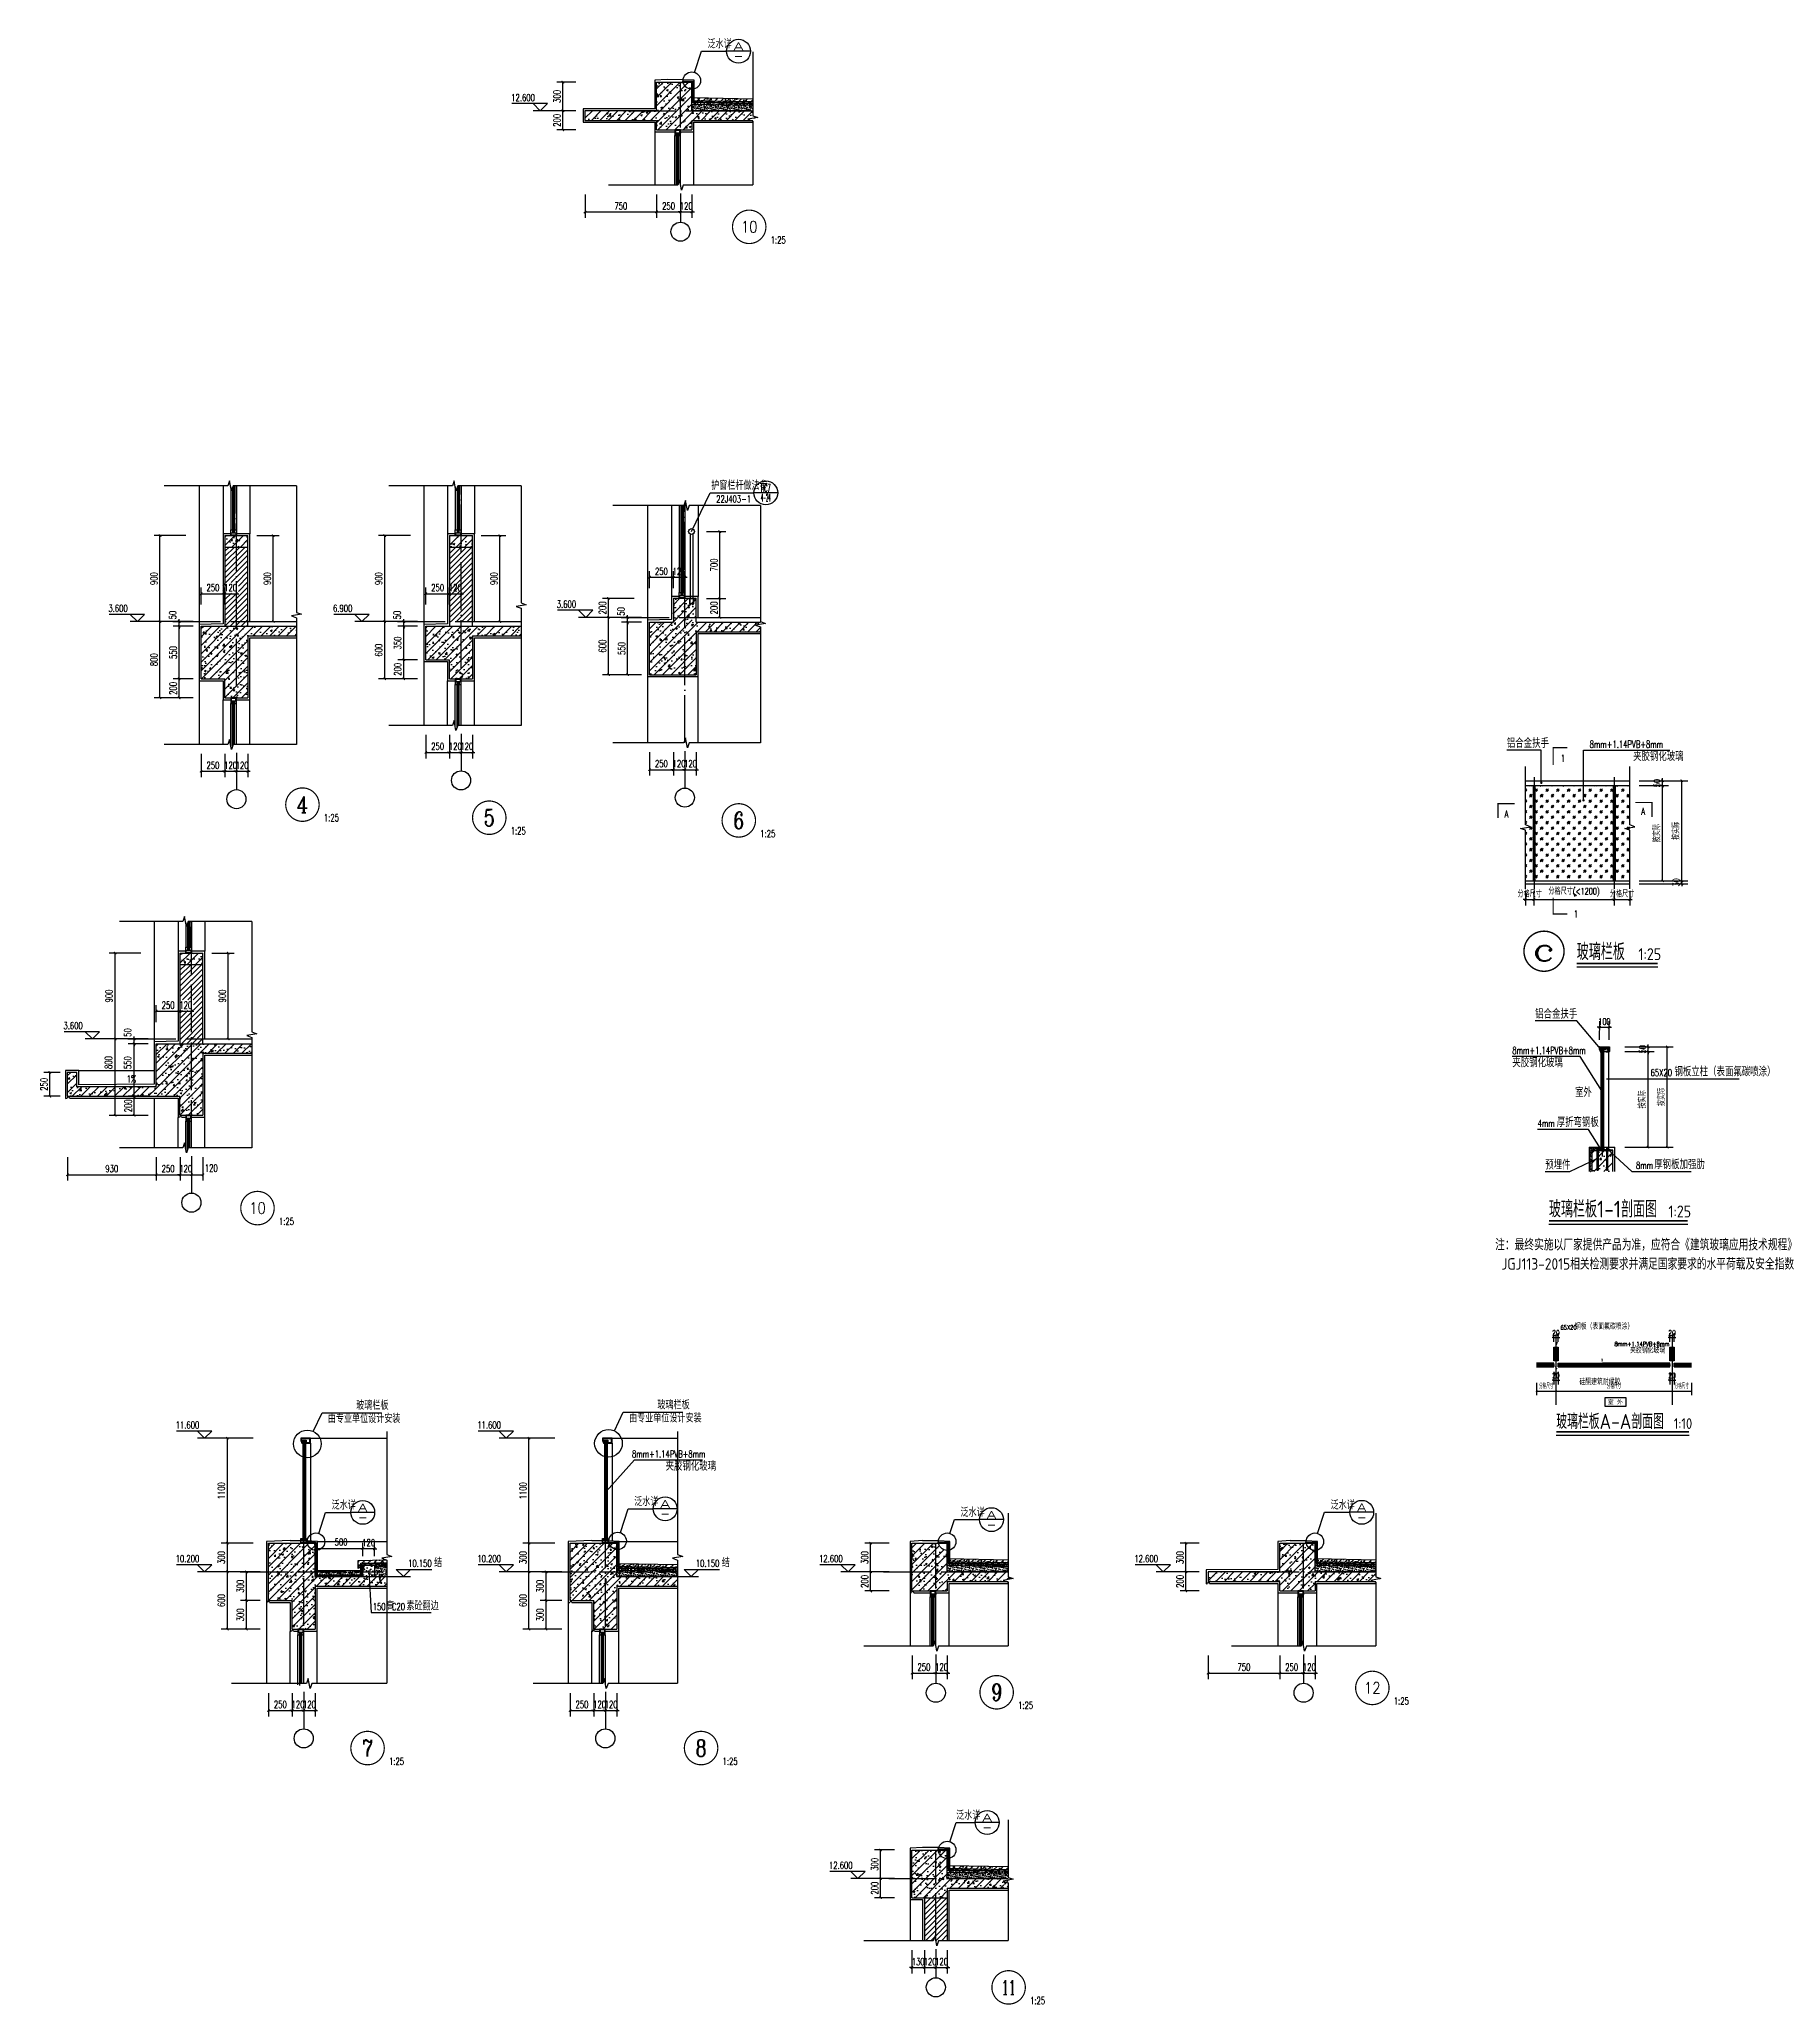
# Model space of a CAD drawing. Extents: x 79570 to 678837, y -1139230 to -612789.
# Drawn here: x 660821 to 678837, y -808702 to -788115 of the extents above; entities that cross this region are included whole.
import ezdxf
from ezdxf.enums import TextEntityAlignment as Align

# ---------------------------------------------------------------- set-up
doc = ezdxf.new("R2010")
doc.units = 0
doc.header["$LTSCALE"] = 1000
doc.header["$MEASUREMENT"] = 0
for name, pattern in [('Ax-A-comp-B1qt-$0$Ax-B-comp-L6-$0$Ax-B-comp-B1-$0$TRAZOS', [0.75, 0.5, -0.25]), ('CENTER', [2, 1.25, -0.25, 0.25, -0.25]), ('DOTE', [2.42, 2, -0.2, 0.02, -0.2]), ('HIDDEN', [0.375, 0.25, -0.125]), ('HIDDEN2', [0.1875, 0.125, -0.0625])]:
    doc.linetypes.add(name, pattern=pattern)
for name, color, linetype in [('4', 4, 'Continuous'), ('A-DETL-OVLK-GRAY', 157, 'Continuous'), ('A-DETL-OVLK-THIN', 153, 'Continuous'), ('A-DETL-WIND', 134, 'Continuous'), ('A-DETL-WIND-SUPT', 4, 'Continuous'), ('A-剖-0.10mm.......SECT-L01', 156, 'Continuous'), ('A-剖-0.20mm.......SECT-L04', 42, 'Continuous'), ('A-剖-填充.........SECT-PATT', 156, 'Continuous'), ('A-立-护栏栏杆.....ELEV-RAIL', 123, 'Continuous'), ('A-立-线.18........ELEV-L.18', 153, 'Continuous'), ('A-立-轮廓线.35....ELEV-OUTL.35', 31, 'Continuous'), ('A-通-墙............COMM-WALL', 50, 'Continuous'), ('A-通-结构剖线.....COMM-STRU-SECT', 20, 'Continuous'), ('A-通-轴线.........COMM-GRID', 27, 'DOTE'), ('A-通-门窗剖线.....COMM-GLAZ-SECT', 150, 'Continuous'), ('A_CONC', 10, 'Continuous'), ('AXIS', 3, 'Continuous'), ('AXIS_TEXT', 7, 'Continuous'), ('B_玻幕分格', 123, 'Continuous'), ('DIM_ELEV', 3, 'Continuous'), ('DIM_IDEN', 210, 'Continuous'), ('DIM_LEAD', 3, 'Continuous'), ('DIM_SYMB', 3, 'Continuous'), ('DOTE', 1, 'Continuous'), ('G_钢材断面', 70, 'Continuous'), ('GLASS', 4, 'Continuous'), ('GT_钢材看线', 163, 'Continuous'), ('HATCH', 8, 'Continuous'), ('L_铝型材断面', 240, 'Continuous'), ('LT_铝材看线', 110, 'Continuous'), ('PP', 251, 'Continuous'), ('PUB_DIM', 3, 'Continuous'), ('PUB_TEXT', 7, 'Continuous'), ('qs-19-G8-ALL1$0$A-DETL-FNSH', 6, 'Continuous'), ('TC', 251, 'Continuous'), ('WALL', 255, 'Continuous'), ('welding', 1, 'Continuous'), ('wujin', 4, 'Continuous'), ('XX', 8, 'HIDDEN2'), ('Z_轴线', 1, 'DOTE'), ('ZX', 1, 'CENTER'), ('保温层', 146, 'Continuous'), ('填充材料', 65, 'Continuous'), ('石材线', 55, 'Continuous'), ('结构层', 5, 'Continuous'), ('胶条', 8, 'Continuous'), ('防水层', 6, 'Continuous')]:
    doc.layers.add(name, color=color, linetype=linetype)
doc.layers.add('TEXT', color=7, linetype='Continuous', lineweight=20)
doc.styles.add('_ANNOTATION', font='simplex.shx', dxfattribs={"bigfont": 'gbcbig.shx'})
doc.styles.add('_DIMTXT', font='simplex.shx', dxfattribs={"width": 0.7, "bigfont": 'hztxt.shx'})
doc.styles.add('_TCH_DIM', font='SIMPLEX', dxfattribs={"bigfont": 'GBCBIG'})
doc.styles.add('_TCH_DIM_T3', font='SIMPLEX', dxfattribs={"width": 0.705882, "bigfont": 'GBCBIG'})
doc.styles.add('_TCH_LABEL', font='COMPLEX', dxfattribs={"bigfont": 'GBCBIG'})
doc.styles.add('COMPLEX', font='COMPLEX')
doc.styles.add('FS', font='romans.shx', dxfattribs={"width": 0.7, "height": 5, "bigfont": 'hztxt.shx'})
doc.styles.add('HZA', font='GBENOR', dxfattribs={"bigfont": 'GBCBIG'})
doc.styles.add('R5-WALL-DIMS-D$0$_TCH_DIM', font='SIMPLEX', dxfattribs={"bigfont": 'GBCBIG'})
doc.styles.add('黑体', font='simhei.ttf', dxfattribs={"width": 0.8})
doc.dimstyles.new('_LINEAR$$25', dxfattribs={"dimscale": 25, "dimtxt": 2.7, "dimasz": 1, "dimexe": 2.5, "dimexo": 3, "dimgap": 1, "dimtad": 1, "dimdec": 0, "dimzin": 0, "dimdsep": 46, "dimtxsty": '_DIMTXT', "dimblk": 'ARCHTICK', "dimcen": 0.09, "dimclrt": 7, "dimazin": 2, "dimtfac": 1, "dimtdec": 0, "dimtix": 1, "dimtmove": 2, "dimatfit": 3, "dimldrblk": 'ARCHTICK', "dimfxl": 1, "dimtolj": 1, "dimtzin": 0, "dimarcsym": 0})
doc.dimstyles.new('_TCH_ARCH&&25', dxfattribs={"dimtxt": 74.375, "dimasz": 25, "dimexe": 62.5, "dimexo": 75, "dimgap": 25, "dimtad": 1, "dimdec": 0, "dimzin": 0, "dimdsep": 46, "dimtxsty": '_TCH_DIM_T3', "dimblk": 'ARCHTICK', "dimcen": 0.09, "dimclrt": 7, "dimazin": 2, "dimtfac": 1, "dimtdec": 0, "dimtix": 1, "dimtmove": 2, "dimatfit": 3, "dimfxl": 1, "dimtolj": 1, "dimtzin": 0, "dimarcsym": 0})
doc.dimstyles.new('_TCH_ARCH&&8', dxfattribs={"dimtxt": 23.8, "dimasz": 8, "dimexe": 20, "dimexo": 24, "dimgap": 10.1, "dimtad": 1, "dimdec": 0, "dimzin": 0, "dimdsep": 46, "dimtxsty": '_TCH_DIM_T3', "dimblk": 'ARCHTICK', "dimcen": 0.09, "dimclrt": 7, "dimazin": 2, "dimtfac": 1, "dimtdec": 0, "dimtix": 1, "dimtmove": 2, "dimatfit": 3, "dimfxl": 1, "dimtolj": 1, "dimtzin": 0, "dimarcsym": 0})
pattern_1 = [(45, (-824829.3991, -156062.07616), (0.16837980227, 0.6173926083), [0.79375, -0.15875, 0, -0.15875])]
pattern_2 = [(45, (-824288.947, -156062.07616), (0.16837980227, 0.6173926083), [0.79375, -0.15875, 0, -0.15875])]
pattern_3 = [(45, (0, 0), (-44.194174, 44.194174), []), (50, (0, 0), (179.315046, -15.688034), [18.75, -206.25]), (355, (0, 0), (-34.687833, 188.048033), [15, -165]), (100.4514, (14.94, -1.3), (144.627345, 172.359886), [15.935047, -175.285528]), (46.1842, (0, 50), (266.81026, -41.379754), [28.125, -309.375]), (96.6356, (22.23, 46.55), (233.665676, 243.52947), [23.90257, -262.92825]), (351.1842, (0, 50), (233.665486, 243.52965), [22.5, -247.5]), (21, (25, 37.5), (149.226763, -100.654723), [18.75, -206.25]), (326, (25, 37.5), (60.828833, 181.28751), [15, -165]), (71.4514, (37.44, 29.11), (210.055657, 80.632624), [15.935047, -175.285528]), (37.5, (0, 0), (3.039964, 83.2234635), [0, -163, 0, -167.5, 0, -165.625]), (7.5, (0, 0), (65.767384, 98.602928), [0, -95.5, 0, -159.25, 0, -63.125]), (327.5, (-55.75, 0), (133.455609, -5.638718), [0, -62.5, 0, -195, 0, -258.75]), (317.5, (-80.75, 0), (145.796542, 25.026246), [0, -81.25, 0, -129.5, 0, -183.75])]
pattern_4 = [(45, (46659.28, 44375.836), (-28.0633004, 28.0633004), [])]

msp = doc.modelspace()

# ---------------------------------------------------------------- texts
at = {"layer": 'PUB_DIM', "color": 7}
for s, height, style, p in [('铝合金扶手', 88.15, '_ANNOTATION', (676189.7, -795535.9)), ('夹胶钢化玻璃', 88.15, '_ANNOTATION', (677511.7, -795673.4)), ('玻璃栏板', 175, 'HZA', (676921.8, -797760.4)), ('1:25', 125, 'HZA', (677567.8, -797760.4)), ('铝合金扶手', 88.15, '_ANNOTATION', (676486, -798372.1)), ('夹胶钢化玻璃', 88.15, '_ANNOTATION', (676247.1, -798881.3)), ('钢板立柱（表面氟碳喷涂）', 88.148, '_ANNOTATION', (677945, -798976.2)), ('厚折弯钢板', 88.15, '_ANNOTATION', (676712.1, -799506.1)), ('预埋件', 88.15, '_ANNOTATION', (676592.3, -799952.3)), ('厚钢板加强肋', 88.15, '_ANNOTATION', (677733.4, -799947.7)), ('玻璃栏板1-1剖面图', 175, 'HZA', (676630.4, -800455.9)), ('1:25', 125, 'HZA', (677881.4, -800455.9)), ('注：最终实施以厂家提供产品为准，应符合《建筑玻璃应用技术规程》', 120, 'HZA', (676066.9, -800801.2)), ('JGJ113-2015相关检测要求并满足国家要求的水平荷载及安全指数', 120, 'HZA', (676132.6, -801002.5))]:
    msp.add_text(s, height=height, dxfattribs=dict(at, style=style)).set_placement(p)
at = {"layer": 'PUB_DIM', "color": 7, "style": '_ANNOTATION', "width": 0.705882}
for s, height, p in [('1', 74.4, (676754.4, -795683)), ('8mm+1.14PVB+8mm', 74.375, (677056.7, -795535.9)), ('A', 74.4, (676165.3, -796266.4)), ('A', 74.4, (677596.3, -796238.7)), ('1', 74.4, (676892, -797314.5)), ('8mm+1.14PVB+8mm', 74.375, (676247.1, -798743.8)), ('65X20', 74.38, (677695, -798976.2)), ('4mm', 74.38, (676512.1, -799506.1)), ('8mm', 74.38, (677541.9, -799947.7))]:
    msp.add_text(s, height=height, dxfattribs=at).set_placement(p)
at = {"layer": 'PUB_DIM', "color": 7, "style": '_TCH_LABEL', "width": 1.615385}
msp.add_text('c', height=237.6, dxfattribs=at).set_placement((676456.2, -797768.5), (676693.8, -797768.5), align=Align.FIT)
at = {"layer": 'PUB_TEXT'}
for s, height, style, p in [('泛水详', 84.4, '_TCH_DIM', (667818.6, -788209.4)), ('室外', 87.5, 'HZA', (676904, -799193)), ('高', 84.4, '_TCH_DIM', (664452.8, -804568.9)), ('素砼翻边', 84.4, '_TCH_DIM', (664666.8, -804568.9)), ('泛水详', 84.4, '_TCH_DIM', (670422.8, -806762.3))]:
    msp.add_text(s, height=height, dxfattribs=dict(at, style=style)).set_placement(p)
at = {"layer": 'PUB_TEXT', "style": '_TCH_LABEL', "width": 1.458333}
for s, p, p2 in [('A', (668093.6, -788230.3), (668194.3, -788230.3)), ('-', (668093.6, -788330.9), (668194.3, -788330.9)), ('A', (670697.8, -806783.1), (670798.4, -806783.1)), ('-', (670697.8, -806883.7), (670798.4, -806883.7))]:
    msp.add_text(s, height=80.5, dxfattribs=at).set_placement(p, p2, align=Align.FIT)
at = {"layer": 'PUB_TEXT', "style": '_TCH_DIM', "width": 0.705882}
for s, p in [('12.600', (665763.3, -788763.1)), ('1:25', (668480.6, -790254.6)), ('3.600', (666240.4, -794069.3)), ('3.600', (661544.6, -794112.4)), ('6.900', (663896.9, -794112.4)), ('1:25', (663801.8, -796306.6)), ('1:25', (665758.3, -796443.5)), ('1:25', (668371.4, -796472)), ('150', (664312.8, -804568.9)), ('C20', (664514.3, -804568.9)), ('12.600', (669090.7, -807280)), ('1:25', (671197, -808695.3))]:
    msp.add_text(s, height=74.38, dxfattribs=at).set_placement(p)
at = {"layer": 'PUB_TEXT', "style": '_TCH_LABEL'}
for s, height, p, p2 in [('10', 120.43, (668169.6, -790139.8), (668341.6, -790139.8)), ('4', 170.9, (663515.8, -796217.1), (663637.8, -796217.1)), ('5', 174.7, (665475.1, -796355.8), (665591.6, -796355.8)), ('6', 178.6, (668091.1, -796386.2), (668201.7, -796386.2)), ('11', 148.49, (670897.7, -808594.6), (671046.2, -808594.6))]:
    msp.add_text(s, height=height, dxfattribs=at).set_placement(p, p2, align=Align.FIT)
at = {"layer": 'PUB_TEXT', "linetype": 'ByBlock', "style": 'R5-WALL-DIMS-D$0$_TCH_DIM'}
msp.add_text('护窗栏杆做法参', height=84.4, dxfattribs=at).set_placement((667857.8, -792833.4))
at = {"layer": 'PUB_TEXT', "linetype": 'ByBlock', "style": '_TCH_LABEL'}
for s, width, p, p2 in [('HC7', 0.444915, (668378.5, -792856.1), (668479.1, -792856.1)), ('4-24', 0.316265, (668378.5, -792956.8), (668479.1, -792956.8))]:
    msp.add_text(s, height=80.5, dxfattribs=dict(at, width=width)).set_placement(p, p2, align=Align.FIT)
at = {"layer": 'PUB_TEXT', "linetype": 'ByBlock', "style": 'R5-WALL-DIMS-D$0$_TCH_DIM', "width": 0.705882}
msp.add_text('22J403-1', height=74.38, dxfattribs=at).set_placement((667910.1, -792966.8))

# ---------------------------------------------------------------- blocks, each defined once
blk = doc.blocks.new('FF01')
at = {"layer": '胶条'}
h = blk.add_hatch(dxfattribs=at)
h.set_pattern_fill('ANSI35', color=256, scale=0.2, style=0)
h.set_pattern_definition([(45, (888.0817, -8557.8787), (-0.89802561, 0.89802561), []), (45, (888.9797, -8557.8787), (-0.89802561, 0.89802561), [1.5875, -0.3175, 0, -0.3175])])
h.paths.add_polyline_path([(5, 4), (0, 4), (0, 4, 0.414214), (1, 4), (1, 4, -0.493145), (1, 4), (1, 1, 0.065543), (0, 1), (0, 0, -0.237683), (0, 0, -0.15138), (5, 0)])
for p, q in [((5, 4), (0, 14)), ((5, 14), (0, 4))]:
    blk.add_line(p, q, dxfattribs=at)
blk.add_lwpolyline([(0, 14), (5, 14), (5, 4), (0, 4)], close=True, dxfattribs=at)
blk.add_arc((3, -8), 8.79, 72.806, 109.2811, dxfattribs=at)
blk = doc.blocks.new('*U52')
at = {"color": 4, "linetype": 'ByBlock'}
for p, q in [((-6, 5), (-6, 2)), ((-6, 2), (6, 2)), ((-6, 2), (-6, 0)), ((6, 2), (-6, 2)), ((-6, 0), (6, 0)), ((-5, 2), (6, 2)), ((-4, 6), (4, 6)), ((-3, 5), (-3, 2)), ((-3, 0), (3, 0)), ((-3, 0), (-3, -10)), ((3, 5), (3, 2)), ((3, 0), (3, -10)), ((6, 5), (6, 2)), ((6, 0), (6, 2)), ((6, -10), (-6, -10)), ((-6, -10), (-6, -11)), ((-6, -11), (6, -11)), ((-6, -13), (-6, -18)), ((-5, -11), (-5, -13)), ((5, -11), (-5, -11)), ((-5, -13), (5, -13)), ((-4, -13), (4, -13)), ((-4, -18), (4, -18)), ((-4, -18), (0, -18)), ((4, -18), (-4, -18)), ((-3, -13), (-3, -18)), ((-3, -19), (2, -19)), ((-3, -19), (2, -19)), ((-3, -20), (3, -20)), ((0, -11), (-1, -13)), ((1, -11), (0, -13)), ((3, -13), (3, -18)), ((5, -13), (5, -11)), ((6, -11), (6, -10)), ((6, -13), (6, -18))]:
    blk.add_line(p, q, dxfattribs=at)
at = {"color": 8, "linetype": 'CENTER', "ltscale": 3}
blk.add_line((0, 8), (0, -21), dxfattribs=at)
at = {"color": 4, "linetype": 'ByBlock'}
blk.add_lwpolyline([(-3, -18), (-3, -20), (-3, -20), (2, -20), (3, -20), (3, -18)], dxfattribs=at)
for centre, radius, start, end in [((-4, 3), 2.33, 51.7868, 128.2132), ((0, -3), 8.58, 70.3471, 109.6529), ((4, 3), 2.33, 51.7868, 128.2132), ((-4, -15), 2.33, 51.7868, 128.2132), ((-4, -16), 2.33, 231.7868, 308.2132), ((0, -22), 8.58, 70.3471, 109.6529), ((0, -10), 8.58, 250.3471, 289.6529), ((4, -15), 2.33, 51.7868, 128.2132), ((4, -16), 2.33, 231.7868, 308.2132)]:
    blk.add_arc(centre, radius, start, end, dxfattribs=at)
at = {"color": 4, "style": 'FS', "text_generation_flag": 4, "width": 0.8}
blk.add_text('M6', height=1.2, dxfattribs=at).set_placement((5, -16), align=Align.MIDDLE)
blk = doc.blocks.new('J008')
at = {"layer": 'TC'}
h = blk.add_hatch(dxfattribs=at)
h.set_pattern_fill('ANSI33', color=256, scale=6, angle=90, style=0)
h.set_pattern_definition([(45, (4116.9493, -3742.3169), (1.06066017, -1.06066017), []), (45, (4116.9493, -3741.2562), (1.06066017, -1.06066017), [0.75, -0.375])])
h.paths.add_polyline_path([(0, 3, -0.066902), (0, 0), (4, 0), (4, 0), (4, 0, -0.314358), (2, 3)])
edge = h.paths.add_edge_path()
edge.add_arc((-11, 3), 11.5, 359.9068, 375.0237, ccw=False)
edge.add_line((0, 3), (2, 3))
edge.add_arc((5, 3), 3, 110.1963, 180, ccw=False)
edge.add_line((4, 6), (4, 6))
edge.add_line((4, 6), (4, 6))
edge.add_line((4, 6), (0, 6))
h = blk.add_hatch(dxfattribs=at)
h.set_pattern_fill('HONEY', color=256, scale=6, angle=90, style=0)
h.set_pattern_definition([(90, (4116.9493, -3742.31686), (0.64951905, 1.125), [0.75, -1.5]), (330, (4116.9493, -3742.31686), (0.649519054, -1.125), [0.75, -1.5]), (30, (4116.9493, -3742.31686), (1.299038104, 2e-09), [-1.5, 0.75])])
edge = h.paths.add_edge_path()
edge.add_ellipse((6, 3), major_axis=(-4.15, 0), ratio=0.722568, start_angle=0, end_angle=360)
blk.add_arc((-11, 3), 11.5, 344.7832, 15.0235, dxfattribs=at)
blk.add_ellipse((6, 3), major_axis=(-4.15, 0), ratio=0.722568, dxfattribs=at)
blk = doc.blocks.new('A$C6A315255')
at = {"layer": 'GT_钢材看线'}
h = blk.add_hatch(color=256, dxfattribs=at)
h.dxf.hatch_style = 1
h.paths.add_polyline_path([(-27, 64, -0.414214), (-35, 56), (-35, 44, -0.414214), (-27, 36)])
h = blk.add_hatch(color=256, dxfattribs=at)
h.dxf.hatch_style = 1
h.paths.add_polyline_path([(-35, -56, -0.414214), (-27, -64), (-27, -36, -0.414214), (-35, -44)])
at = {"layer": 'GT_钢材看线', "linetype": 'Ax-A-comp-B1qt-$0$Ax-B-comp-L6-$0$Ax-B-comp-B1-$0$TRAZOS', "ltscale": 20}
for p, q in [((-27, 15), (-19, 15)), ((-27, -15), (-19, -15))]:
    blk.add_line(p, q, dxfattribs=at)
for points in [[(-227, 56), (-35, 56)], [(-35, 44), (-227, 44)], [(-35, -44), (-227, -44)], [(-227, -56), (-35, -56)]]:
    blk.add_lwpolyline(points, dxfattribs=at)
at = {"layer": 'GT_钢材看线'}
for points in [[(-27, 36, 0.414214), (-35, 44), (-35, 56, 0.414214), (-27, 64)], [(-27, -36, -0.414214), (-35, -44), (-35, -56, -0.414214), (-27, -64)]]:
    blk.add_lwpolyline(points, format="xyb", dxfattribs=at)
at = {"layer": 'GT_钢材看线', "linetype": 'Ax-A-comp-B1qt-$0$Ax-B-comp-L6-$0$Ax-B-comp-B1-$0$TRAZOS', "ltscale": 20}
blk.add_lwpolyline([(-27, -100), (-27, 100), (-19, 100), (-19, -100)], close=True, dxfattribs=at)
for centre in [(-227, 50), (-227, -50)]:
    blk.add_circle(centre, 6, dxfattribs=at)
at = {"layer": 'ZX', "ltscale": 5}
blk.add_line((-87, 0), (0, 0), dxfattribs=at)
blk = doc.blocks.new('A$C1A8977AC')
at = {"color": 2, "ltscale": 6}
blk.add_lwpolyline([(6.2, 0), (-6.2, 0), (-6.2, -5), (6.2, -5)], close=True, dxfattribs=at)
at = {"layer": 'TEXT', "color": 7, "style": '黑体'}
blk.add_text('室 外', height=2.5, dxfattribs=at).set_placement((-4.5, -2.5), align=Align.MIDDLE_LEFT)
blk = doc.blocks.new('_ArchTick')
at = {"color": 0, "linetype": 'ByBlock', "const_width": 0.4}
blk.add_lwpolyline([(-0.5, -0.5), (0.5, 0.5)], dxfattribs=at)
blk = doc.blocks.new('*D56')
at = {"layer": 'Defpoints', "color": 0, "transparency": 16777216}
for p in [(-712394.3, -295331.4), (-712304, -295331.4), (-712304, -295393.6)]:
    blk.add_point(p, dxfattribs=at)
at = {"layer": 'PUB_DIM', "color": 0, "lineweight": -2, "transparency": 16777216}
for p, q in [((-712394.3, -295355.4), (-712394.3, -295413.6)), ((-712394.3, -295393.6), (-712304, -295393.6)), ((-712304, -295355.4), (-712304, -295413.6))]:
    blk.add_line(p, q, dxfattribs=at)
at = {"layer": 'PUB_DIM', "color": 0, "lineweight": -2, "transparency": 16777216, "xscale": 8, "yscale": 8, "zscale": 8, "rotation": 180}
blk.add_blockref('_ArchTick', (-712394.3, -295393.6), dxfattribs=at)
at = {"layer": 'PUB_DIM', "color": 0, "lineweight": -2, "transparency": 16777216, "xscale": 8, "yscale": 8, "zscale": 8}
blk.add_blockref('_ArchTick', (-712304, -295393.6), dxfattribs=at)
at = {"layer": 'PUB_DIM', "color": 7, "transparency": 16777216, "insert": (-712349.1, -295370.8), "char_height": 23.8, "attachment_point": 5, "style": '_TCH_DIM_T3'}
blk.add_mtext('\\A1;分格尺寸', dxfattribs=at)
blk = doc.blocks.new('*D57')
at = {"layer": 'Defpoints', "color": 0, "transparency": 16777216}
for p in [(-712304, -295331.4), (-711763.5, -295331.4), (-711763.5, -295393.6)]:
    blk.add_point(p, dxfattribs=at)
at = {"layer": 'PUB_DIM', "color": 0, "lineweight": -2, "transparency": 16777216}
for p, q in [((-712304, -295355.4), (-712304, -295413.6)), ((-712304, -295393.6), (-711763.5, -295393.6)), ((-711763.5, -295355.4), (-711763.5, -295413.6))]:
    blk.add_line(p, q, dxfattribs=at)
at = {"layer": 'PUB_DIM', "color": 0, "lineweight": -2, "transparency": 16777216, "xscale": 8, "yscale": 8, "zscale": 8, "rotation": 180}
blk.add_blockref('_ArchTick', (-712304, -295393.6), dxfattribs=at)
at = {"layer": 'PUB_DIM', "color": 0, "lineweight": -2, "transparency": 16777216, "xscale": 8, "yscale": 8, "zscale": 8}
blk.add_blockref('_ArchTick', (-711763.5, -295393.6), dxfattribs=at)
at = {"layer": 'PUB_DIM', "color": 7, "transparency": 16777216, "insert": (-712033.8, -295370.8), "char_height": 23.8, "attachment_point": 5, "style": '_TCH_DIM_T3'}
blk.add_mtext('\\A1;分格尺寸', dxfattribs=at)
blk = doc.blocks.new('*D58')
at = {"layer": 'Defpoints', "color": 0, "transparency": 16777216}
for p in [(-711763.5, -295331.4), (-711673.7, -295331.4), (-711673.7, -295393.6)]:
    blk.add_point(p, dxfattribs=at)
at = {"layer": 'PUB_DIM', "color": 0, "lineweight": -2, "transparency": 16777216}
for p, q in [((-711763.5, -295355.4), (-711763.5, -295413.6)), ((-711763.5, -295393.6), (-711673.7, -295393.6)), ((-711673.7, -295355.4), (-711673.7, -295413.6))]:
    blk.add_line(p, q, dxfattribs=at)
at = {"layer": 'PUB_DIM', "color": 0, "lineweight": -2, "transparency": 16777216, "xscale": 8, "yscale": 8, "zscale": 8, "rotation": 180}
blk.add_blockref('_ArchTick', (-711763.5, -295393.6), dxfattribs=at)
at = {"layer": 'PUB_DIM', "color": 0, "lineweight": -2, "transparency": 16777216, "xscale": 8, "yscale": 8, "zscale": 8}
blk.add_blockref('_ArchTick', (-711673.7, -295393.6), dxfattribs=at)
at = {"layer": 'PUB_DIM', "color": 7, "transparency": 16777216, "insert": (-711718.6, -295370.8), "char_height": 23.8, "attachment_point": 5, "style": '_TCH_DIM_T3'}
blk.add_mtext('\\A1;分格尺寸', dxfattribs=at)
blk = doc.blocks.new('*D59')
at = {"layer": 'Defpoints', "color": 0, "transparency": 16777216}
for p in [(-711753.5, -295144.6), (-711773.5, -295188.7), (-711753.5, -295188.7)]:
    blk.add_point(p, dxfattribs=at)
at = {"layer": 'PUB_DIM', "color": 0, "lineweight": -2, "transparency": 16777216}
for p, q in [((-711773.5, -295144.6), (-711781.5, -295144.6)), ((-711773.5, -295164.7), (-711773.5, -295124.6)), ((-711773.5, -295144.6), (-711753.5, -295144.6)), ((-711753.5, -295164.7), (-711753.5, -295124.6)), ((-711753.5, -295144.6), (-711745.5, -295144.6))]:
    blk.add_line(p, q, dxfattribs=at)
at = {"layer": 'PUB_DIM', "color": 0, "lineweight": -2, "transparency": 16777216, "xscale": 8, "yscale": 8, "zscale": 8}
blk.add_blockref('_ArchTick', (-711773.5, -295144.6), dxfattribs=at)
at = {"layer": 'PUB_DIM', "color": 0, "lineweight": -2, "transparency": 16777216, "xscale": 8, "yscale": 8, "zscale": 8, "rotation": 180}
blk.add_blockref('_ArchTick', (-711753.5, -295144.6), dxfattribs=at)
at = {"layer": 'PUB_DIM', "color": 7, "transparency": 16777216, "insert": (-711763.5, -295122.6), "char_height": 23.8, "attachment_point": 5, "style": '_TCH_DIM_T3'}
blk.add_mtext('\\A1;20', dxfattribs=at)
blk = doc.blocks.new('*D60')
at = {"layer": 'Defpoints', "color": 0, "transparency": 16777216}
for p in [(-711773.5, -295286.5), (-711753.5, -295286.5), (-711753.5, -295343.4)]:
    blk.add_point(p, dxfattribs=at)
at = {"layer": 'PUB_DIM', "color": 0, "lineweight": -2, "transparency": 16777216}
for p, q in [((-711773.5, -295343.4), (-711781.5, -295343.4)), ((-711773.5, -295310.5), (-711773.5, -295363.4)), ((-711773.5, -295343.4), (-711753.5, -295343.4)), ((-711753.5, -295310.5), (-711753.5, -295363.4)), ((-711753.5, -295343.4), (-711745.5, -295343.4))]:
    blk.add_line(p, q, dxfattribs=at)
at = {"layer": 'PUB_DIM', "color": 0, "lineweight": -2, "transparency": 16777216, "xscale": 8, "yscale": 8, "zscale": 8}
blk.add_blockref('_ArchTick', (-711773.5, -295343.4), dxfattribs=at)
at = {"layer": 'PUB_DIM', "color": 0, "lineweight": -2, "transparency": 16777216, "xscale": 8, "yscale": 8, "zscale": 8, "rotation": 180}
blk.add_blockref('_ArchTick', (-711753.5, -295343.4), dxfattribs=at)
at = {"layer": 'PUB_DIM', "color": 7, "transparency": 16777216, "insert": (-711763.5, -295321.4), "char_height": 23.8, "attachment_point": 5, "style": '_TCH_DIM_T3'}
blk.add_mtext('\\A1;20', dxfattribs=at)
blk = doc.blocks.new('*D61')
at = {"layer": 'Defpoints', "color": 0, "transparency": 16777216}
for p in [(-712314, -295280.5), (-712294, -295280.5), (-712294, -295343.4)]:
    blk.add_point(p, dxfattribs=at)
at = {"layer": 'PUB_DIM', "color": 0, "lineweight": -2, "transparency": 16777216}
for p, q in [((-712314, -295343.4), (-712322, -295343.4)), ((-712314, -295304.5), (-712314, -295363.4)), ((-712314, -295343.4), (-712294, -295343.4)), ((-712294, -295304.5), (-712294, -295363.4)), ((-712294, -295343.4), (-712286, -295343.4))]:
    blk.add_line(p, q, dxfattribs=at)
at = {"layer": 'PUB_DIM', "color": 0, "lineweight": -2, "transparency": 16777216, "xscale": 8, "yscale": 8, "zscale": 8}
blk.add_blockref('_ArchTick', (-712314, -295343.4), dxfattribs=at)
at = {"layer": 'PUB_DIM', "color": 0, "lineweight": -2, "transparency": 16777216, "xscale": 8, "yscale": 8, "zscale": 8, "rotation": 180}
blk.add_blockref('_ArchTick', (-712294, -295343.4), dxfattribs=at)
at = {"layer": 'PUB_DIM', "color": 7, "transparency": 16777216, "insert": (-712304, -295321.4), "char_height": 23.8, "attachment_point": 5, "style": '_TCH_DIM_T3'}
blk.add_mtext('\\A1;20', dxfattribs=at)
blk = doc.blocks.new('*D62')
at = {"layer": 'Defpoints', "color": 0, "transparency": 16777216}
for p in [(-712294, -295144.6), (-712314, -295188.7), (-712294, -295188.7)]:
    blk.add_point(p, dxfattribs=at)
at = {"layer": 'PUB_DIM', "color": 0, "lineweight": -2, "transparency": 16777216}
for p, q in [((-712314, -295144.6), (-712322, -295144.6)), ((-712314, -295164.7), (-712314, -295124.6)), ((-712314, -295144.6), (-712294, -295144.6)), ((-712294, -295164.7), (-712294, -295124.6)), ((-712294, -295144.6), (-712286, -295144.6))]:
    blk.add_line(p, q, dxfattribs=at)
at = {"layer": 'PUB_DIM', "color": 0, "lineweight": -2, "transparency": 16777216, "xscale": 8, "yscale": 8, "zscale": 8}
blk.add_blockref('_ArchTick', (-712314, -295144.6), dxfattribs=at)
at = {"layer": 'PUB_DIM', "color": 0, "lineweight": -2, "transparency": 16777216, "xscale": 8, "yscale": 8, "zscale": 8, "rotation": 180}
blk.add_blockref('_ArchTick', (-712294, -295144.6), dxfattribs=at)
at = {"layer": 'PUB_DIM', "color": 7, "transparency": 16777216, "insert": (-712304, -295122.6), "char_height": 23.8, "attachment_point": 5, "style": '_TCH_DIM_T3'}
blk.add_mtext('\\A1;20', dxfattribs=at)
blk = doc.blocks.new('*D63')
at = {"layer": 'Defpoints', "color": 0, "transparency": 16777216}
for p in [(677500, -796931), (677500, -796961), (678022, -796931)]:
    blk.add_point(p, dxfattribs=at)
at = {"layer": 'PUB_DIM', "color": 0, "lineweight": -2, "transparency": 16777216}
for p, q in [((677575, -796931), (678084, -796931)), ((677575, -796961), (678084, -796961)), ((678022, -796931), (678022, -796906)), ((678022, -796961), (678022, -796931)), ((678022, -796961), (678022, -796986))]:
    blk.add_line(p, q, dxfattribs=at)
at = {"layer": 'PUB_DIM', "color": 0, "lineweight": -2, "transparency": 16777216, "xscale": 25, "yscale": 25, "zscale": 25}
for p, rotation in [((678022, -796931), 270), ((678022, -796961), 90)]:
    blk.add_blockref('_ArchTick', p, dxfattribs=dict(at, rotation=rotation))
at = {"layer": 'PUB_DIM', "color": 7, "transparency": 16777216, "insert": (677963, -796946), "char_height": 67.5, "attachment_point": 5, "rotation": 90, "style": '_DIMTXT'}
blk.add_mtext('\\A1;30', dxfattribs=at)
blk = doc.blocks.new('*D64')
at = {"layer": 'Defpoints', "color": 0, "transparency": 16777216}
for p in [(677500, -795881), (678022, -795881), (677500, -796931)]:
    blk.add_point(p, dxfattribs=at)
at = {"layer": 'PUB_DIM', "color": 0, "lineweight": -2, "transparency": 16777216}
for p, q in [((677575, -795881), (678084, -795881)), ((678022, -796931), (678022, -795881)), ((677575, -796931), (678084, -796931))]:
    blk.add_line(p, q, dxfattribs=at)
at = {"layer": 'PUB_DIM', "color": 0, "lineweight": -2, "transparency": 16777216, "xscale": 25, "yscale": 25, "zscale": 25}
for p, rotation in [((678022, -795881), 90), ((678022, -796931), 270)]:
    blk.add_blockref('_ArchTick', p, dxfattribs=dict(at, rotation=rotation))
at = {"layer": 'PUB_DIM', "color": 7, "transparency": 16777216, "insert": (677963, -796406), "char_height": 67.5, "attachment_point": 5, "rotation": 90, "style": '_DIMTXT'}
blk.add_mtext('\\A1;按实际', dxfattribs=at)
blk = doc.blocks.new('*D65')
at = {"layer": 'Defpoints', "color": 0, "transparency": 16777216}
for p in [(677500, -795931), (677821, -795931), (677500, -796931)]:
    blk.add_point(p, dxfattribs=at)
at = {"layer": 'PUB_DIM', "color": 0, "lineweight": -2, "transparency": 16777216}
for p, q in [((677575, -795931), (677883, -795931)), ((677821, -796931), (677821, -795931)), ((677575, -796931), (677883, -796931))]:
    blk.add_line(p, q, dxfattribs=at)
at = {"layer": 'PUB_DIM', "color": 0, "lineweight": -2, "transparency": 16777216, "xscale": 25, "yscale": 25, "zscale": 25}
for p, rotation in [((677821, -795931), 90), ((677821, -796931), 270)]:
    blk.add_blockref('_ArchTick', p, dxfattribs=dict(at, rotation=rotation))
at = {"layer": 'PUB_DIM', "color": 7, "transparency": 16777216, "insert": (677762, -796431), "char_height": 67.5, "attachment_point": 5, "rotation": 90, "style": '_DIMTXT'}
blk.add_mtext('\\A1;按实际', dxfattribs=at)
blk = doc.blocks.new('*D66')
at = {"layer": 'Defpoints', "color": 0, "transparency": 16777216}
for p in [(677500, -795881), (677500, -795931), (677821, -795881)]:
    blk.add_point(p, dxfattribs=at)
at = {"layer": 'PUB_DIM', "color": 0, "lineweight": -2, "transparency": 16777216}
for p, q in [((677821, -795881), (677821, -795856)), ((677575, -795881), (677883, -795881)), ((677575, -795931), (677883, -795931)), ((677821, -795931), (677821, -795881)), ((677821, -795931), (677821, -795956))]:
    blk.add_line(p, q, dxfattribs=at)
at = {"layer": 'PUB_DIM', "color": 0, "lineweight": -2, "transparency": 16777216, "xscale": 25, "yscale": 25, "zscale": 25}
for p, rotation in [((677821, -795881), 270), ((677821, -795931), 90)]:
    blk.add_blockref('_ArchTick', p, dxfattribs=dict(at, rotation=rotation))
at = {"layer": 'PUB_DIM', "color": 7, "transparency": 16777216, "insert": (677762, -795906), "char_height": 67.5, "attachment_point": 5, "rotation": 90, "style": '_DIMTXT'}
blk.add_mtext('\\A1;50', dxfattribs=at)
blk = doc.blocks.new('*D67')
at = {"layer": 'Defpoints', "color": 0, "transparency": 16777216}
for p in [(676384, -796961), (676474, -796961), (676474, -797127)]:
    blk.add_point(p, dxfattribs=at)
at = {"layer": 'PUB_DIM', "color": 0, "lineweight": -2, "transparency": 16777216}
for p, q in [((676384, -797036), (676384, -797189)), ((676474, -797036), (676474, -797189)), ((676384, -797127), (676359, -797127)), ((676384, -797127), (676474, -797127)), ((676474, -797127), (676499, -797127))]:
    blk.add_line(p, q, dxfattribs=at)
at = {"layer": 'PUB_DIM', "color": 0, "lineweight": -2, "transparency": 16777216, "xscale": 25, "yscale": 25, "zscale": 25}
blk.add_blockref('_ArchTick', (676384, -797127), dxfattribs=at)
at = {"layer": 'PUB_DIM', "color": 0, "lineweight": -2, "transparency": 16777216, "xscale": 25, "yscale": 25, "zscale": 25, "rotation": 180}
blk.add_blockref('_ArchTick', (676474, -797127), dxfattribs=at)
at = {"layer": 'PUB_DIM', "color": 7, "transparency": 16777216, "insert": (676429, -797068), "char_height": 67.5, "attachment_point": 5, "style": '_DIMTXT'}
blk.add_mtext('\\A1;分格尺寸', dxfattribs=at)
blk = doc.blocks.new('*D68')
at = {"layer": 'Defpoints', "color": 0, "transparency": 16777216}
for p in [(676474, -796961), (677314, -796961), (677314, -797127)]:
    blk.add_point(p, dxfattribs=at)
at = {"layer": 'PUB_DIM', "color": 0, "lineweight": -2, "transparency": 16777216}
for p, q in [((676474, -797036), (676474, -797189)), ((677314, -797036), (677314, -797189)), ((676474, -797127), (677314, -797127))]:
    blk.add_line(p, q, dxfattribs=at)
at = {"layer": 'PUB_DIM', "color": 0, "lineweight": -2, "transparency": 16777216, "xscale": 25, "yscale": 25, "zscale": 25, "rotation": 180}
blk.add_blockref('_ArchTick', (676474, -797127), dxfattribs=at)
at = {"layer": 'PUB_DIM', "color": 0, "lineweight": -2, "transparency": 16777216, "xscale": 25, "yscale": 25, "zscale": 25}
blk.add_blockref('_ArchTick', (677314, -797127), dxfattribs=at)
at = {"layer": 'PUB_DIM', "color": 7, "transparency": 16777216, "insert": (676894, -797050), "char_height": 67.5, "attachment_point": 5, "style": '_DIMTXT'}
blk.add_mtext('\\A1;分格尺寸(<1200)', dxfattribs=at)
blk = doc.blocks.new('*D69')
at = {"layer": 'Defpoints', "color": 0, "transparency": 16777216}
for p in [(677314, -796961), (677477, -796961), (677477, -797127)]:
    blk.add_point(p, dxfattribs=at)
at = {"layer": 'PUB_DIM', "color": 0, "lineweight": -2, "transparency": 16777216}
for p, q in [((677314, -797036), (677314, -797189)), ((677477, -797036), (677477, -797189)), ((677314, -797127), (677289, -797127)), ((677314, -797127), (677477, -797127)), ((677477, -797127), (677502, -797127))]:
    blk.add_line(p, q, dxfattribs=at)
at = {"layer": 'PUB_DIM', "color": 0, "lineweight": -2, "transparency": 16777216, "xscale": 25, "yscale": 25, "zscale": 25}
blk.add_blockref('_ArchTick', (677314, -797127), dxfattribs=at)
at = {"layer": 'PUB_DIM', "color": 0, "lineweight": -2, "transparency": 16777216, "xscale": 25, "yscale": 25, "zscale": 25, "rotation": 180}
blk.add_blockref('_ArchTick', (677477, -797127), dxfattribs=at)
at = {"layer": 'PUB_DIM', "color": 7, "transparency": 16777216, "insert": (677396, -797068), "char_height": 67.5, "attachment_point": 5, "style": '_DIMTXT'}
blk.add_mtext('\\A1;分格尺寸', dxfattribs=at)
blk = doc.blocks.new('*D70')
at = {"layer": 'Defpoints', "color": 0, "transparency": 16777216}
for p in [(677349, -798669), (677870, -798669), (677349, -799719)]:
    blk.add_point(p, dxfattribs=at)
at = {"layer": 'PUB_DIM', "color": 0, "lineweight": -2, "transparency": 16777216}
for p, q in [((677424, -798669), (677932, -798669)), ((677870, -799719), (677870, -798669)), ((677424, -799719), (677932, -799719))]:
    blk.add_line(p, q, dxfattribs=at)
at = {"layer": 'PUB_DIM', "color": 0, "lineweight": -2, "transparency": 16777216, "xscale": 25, "yscale": 25, "zscale": 25}
for p, rotation in [((677870, -798669), 90), ((677870, -799719), 270)]:
    blk.add_blockref('_ArchTick', p, dxfattribs=dict(at, rotation=rotation))
at = {"layer": 'PUB_DIM', "color": 7, "transparency": 16777216, "insert": (677811, -799194), "char_height": 67.5, "attachment_point": 5, "rotation": 90, "style": '_DIMTXT'}
blk.add_mtext('\\A1;按实际', dxfattribs=at)
blk = doc.blocks.new('*D71')
at = {"layer": 'Defpoints', "color": 0, "transparency": 16777216}
for p in [(677349, -798719), (677669, -798719), (677349, -799719)]:
    blk.add_point(p, dxfattribs=at)
at = {"layer": 'PUB_DIM', "color": 0, "lineweight": -2, "transparency": 16777216}
for p, q in [((677424, -798719), (677731, -798719)), ((677669, -799719), (677669, -798719)), ((677424, -799719), (677731, -799719))]:
    blk.add_line(p, q, dxfattribs=at)
at = {"layer": 'PUB_DIM', "color": 0, "lineweight": -2, "transparency": 16777216, "xscale": 25, "yscale": 25, "zscale": 25}
for p, rotation in [((677669, -798719), 90), ((677669, -799719), 270)]:
    blk.add_blockref('_ArchTick', p, dxfattribs=dict(at, rotation=rotation))
at = {"layer": 'PUB_DIM', "color": 7, "transparency": 16777216, "insert": (677610, -799219), "char_height": 67.5, "attachment_point": 5, "rotation": 90, "style": '_DIMTXT'}
blk.add_mtext('\\A1;按实际', dxfattribs=at)
blk = doc.blocks.new('*D72')
at = {"layer": 'Defpoints', "color": 0, "transparency": 16777216}
for p in [(677349, -798669), (677349, -798719), (677669, -798669)]:
    blk.add_point(p, dxfattribs=at)
at = {"layer": 'PUB_DIM', "color": 0, "lineweight": -2, "transparency": 16777216}
for p, q in [((677424, -798669), (677731, -798669)), ((677424, -798719), (677731, -798719)), ((677669, -798669), (677669, -798644)), ((677669, -798719), (677669, -798669)), ((677669, -798719), (677669, -798744))]:
    blk.add_line(p, q, dxfattribs=at)
at = {"layer": 'PUB_DIM', "color": 0, "lineweight": -2, "transparency": 16777216, "xscale": 25, "yscale": 25, "zscale": 25}
for p, rotation in [((677669, -798669), 270), ((677669, -798719), 90)]:
    blk.add_blockref('_ArchTick', p, dxfattribs=dict(at, rotation=rotation))
at = {"layer": 'PUB_DIM', "color": 7, "transparency": 16777216, "insert": (677610, -798694), "char_height": 67.5, "attachment_point": 5, "rotation": 90, "style": '_DIMTXT'}
blk.add_mtext('\\A1;50', dxfattribs=at)
blk = doc.blocks.new('*D73')
at = {"layer": 'Defpoints', "color": 0, "transparency": 16777216}
for p in [(677261, -798463), (677161, -798669), (677261, -798669, 0)]:
    blk.add_point(p, dxfattribs=at)
at = {"layer": 'PUB_DIM', "color": 0, "lineweight": -2, "transparency": 16777216}
for p, q in [((677162, -798463), (677137, -798463)), ((677161, -798594), (677162, -798400)), ((677162, -798463), (677261, -798463)), ((677261, -798594), (677261, -798401)), ((677261, -798463), (677286, -798463))]:
    blk.add_line(p, q, dxfattribs=at)
at = {"layer": 'PUB_DIM', "color": 0, "lineweight": -2, "transparency": 16777216, "xscale": 25, "yscale": 25, "zscale": 25}
for p, rotation in [((677162, -798463), 359.8691009165532), ((677261, -798463), 179.8691009165533)]:
    blk.add_blockref('_ArchTick', p, dxfattribs=dict(at, rotation=rotation))
at = {"layer": 'PUB_DIM', "color": 7, "transparency": 16777216, "insert": (677212, -798404), "char_height": 67.5, "attachment_point": 5, "rotation": 359.8691, "style": '_DIMTXT'}
blk.add_mtext('\\A1;100', dxfattribs=at)
blk = doc.blocks.new('A$C7B8302AA')
at = {"layer": 'A-通-门窗剖线.....COMM-GLAZ-SECT'}
for points in [[(-6, -58), (-6, 0), (-64, 0), (-64, -58), (-46, -58), (-46, -35), (-40, -35), (-40, -58), (-30, -58), (-30, -35), (-24, -35), (-24, -58)], [(-12, -29), (-12, -6), (-58, -6), (-58, -29), (-49, -29), (-49, -29), (-34, -29), (-34, -29), (-34, -29), (-34, -29), (-15, -29), (-15, -29)]]:
    blk.add_lwpolyline(points, close=True, dxfattribs=at)
blk = doc.blocks.new('$LinePat$防水层1')
at = {"color": 0}
blk.add_solid([(150, 0), (450, 0), (150, -100), (450, -100)], dxfattribs=at)
at = {"layer": 'Defpoints'}
for p in [(0, 0), (600, 0)]:
    blk.add_point(p, dxfattribs=at)
blk = doc.blocks.new('*D244')
at = {"layer": 'Defpoints', "color": 0, "transparency": 16777216}
for p in [(617551, -848301), (617551, -848456), (617671, -848456)]:
    blk.add_point(p, dxfattribs=at)
at = {"layer": 'PUB_DIM', "color": 0, "lineweight": -2, "transparency": 16777216}
for p, q in [((617551, -848301), (617526, -848301)), ((617551, -848381), (617551, -848239)), ((617671, -848301), (617551, -848301)), ((617671, -848381), (617671, -848239)), ((617671, -848301), (617696, -848301))]:
    blk.add_line(p, q, dxfattribs=at)
at = {"layer": 'PUB_DIM', "color": 0, "lineweight": -2, "transparency": 16777216, "xscale": 25, "yscale": 25, "zscale": 25}
blk.add_blockref('_ArchTick', (617551, -848301), dxfattribs=at)
at = {"layer": 'PUB_DIM', "color": 0, "lineweight": -2, "transparency": 16777216, "xscale": 25, "yscale": 25, "zscale": 25, "rotation": 180}
blk.add_blockref('_ArchTick', (617671, -848301), dxfattribs=at)
at = {"layer": 'PUB_DIM', "color": 7, "transparency": 16777216, "insert": (617611, -848239), "char_height": 74.4, "attachment_point": 5, "style": '_TCH_DIM_T3'}
blk.add_mtext('\\A1;120', dxfattribs=at)
blk = doc.blocks.new('*D245')
at = {"layer": 'Defpoints', "color": 0, "transparency": 16777216}
for p in [(617051, -848301), (617051, -848456), (617551, -848456)]:
    blk.add_point(p, dxfattribs=at)
at = {"layer": 'PUB_DIM', "color": 0, "lineweight": -2, "transparency": 16777216}
for p, q in [((617051, -848381), (617051, -848239)), ((617551, -848301), (617051, -848301)), ((617551, -848381), (617551, -848239))]:
    blk.add_line(p, q, dxfattribs=at)
at = {"layer": 'PUB_DIM', "color": 0, "lineweight": -2, "transparency": 16777216, "xscale": 25, "yscale": 25, "zscale": 25, "rotation": 180}
blk.add_blockref('_ArchTick', (617051, -848301), dxfattribs=at)
at = {"layer": 'PUB_DIM', "color": 0, "lineweight": -2, "transparency": 16777216, "xscale": 25, "yscale": 25, "zscale": 25}
blk.add_blockref('_ArchTick', (617551, -848301), dxfattribs=at)
at = {"layer": 'PUB_DIM', "color": 7, "transparency": 16777216, "insert": (617322, -848232), "char_height": 74.4, "attachment_point": 5, "style": '_TCH_DIM_T3'}
blk.add_mtext('\\A1;500', dxfattribs=at)
blk = doc.blocks.new('_AXISO')
blk.add_circle((0, 0), 0.5)
at = {"layer": 'AXIS_TEXT', "style": 'COMPLEX', "width": 1.041667}
blk.add_attdef('A', text='', height=0.56, dxfattribs=at).set_placement((-0.25, -0.28), (0.25, -0.28), align=Align.FIT)
blk = doc.blocks.new('*D3612')
at = {"layer": 'Defpoints', "color": 0, "transparency": 16777216}
for p in [(616561, -849738), (616811, -849738), (616811, -849995)]:
    blk.add_point(p, dxfattribs=at)
at = {"layer": 'PUB_DIM', "color": 0, "lineweight": -2, "transparency": 16777216}
for p, q in [((616561, -849813), (616561, -850058)), ((616561, -849995), (616811, -849995)), ((616811, -849813), (616811, -850058))]:
    blk.add_line(p, q, dxfattribs=at)
at = {"layer": 'PUB_DIM', "color": 0, "lineweight": -2, "transparency": 16777216, "xscale": 25, "yscale": 25, "zscale": 25, "rotation": 180}
blk.add_blockref('_ArchTick', (616561, -849995), dxfattribs=at)
at = {"layer": 'PUB_DIM', "color": 0, "lineweight": -2, "transparency": 16777216, "xscale": 25, "yscale": 25, "zscale": 25}
blk.add_blockref('_ArchTick', (616811, -849995), dxfattribs=at)
at = {"layer": 'PUB_DIM', "color": 7, "transparency": 16777216, "insert": (616686, -849933), "char_height": 74.4, "attachment_point": 5, "style": '_TCH_DIM_T3'}
blk.add_mtext('\\A1;250', dxfattribs=at)
blk = doc.blocks.new('*D3613')
at = {"layer": 'Defpoints', "color": 0, "transparency": 16777216}
for p in [(616811, -849738), (616931, -849738), (616931, -849995)]:
    blk.add_point(p, dxfattribs=at)
at = {"layer": 'PUB_DIM', "color": 0, "lineweight": -2, "transparency": 16777216}
for p, q in [((616811, -849995), (616786, -849995)), ((616811, -849813), (616811, -850058)), ((616811, -849995), (616931, -849995)), ((616931, -849813), (616931, -850058)), ((616931, -849995), (616956, -849995))]:
    blk.add_line(p, q, dxfattribs=at)
at = {"layer": 'PUB_DIM', "color": 0, "lineweight": -2, "transparency": 16777216, "xscale": 25, "yscale": 25, "zscale": 25}
blk.add_blockref('_ArchTick', (616811, -849995), dxfattribs=at)
at = {"layer": 'PUB_DIM', "color": 0, "lineweight": -2, "transparency": 16777216, "xscale": 25, "yscale": 25, "zscale": 25, "rotation": 180}
blk.add_blockref('_ArchTick', (616931, -849995), dxfattribs=at)
at = {"layer": 'PUB_DIM', "color": 7, "transparency": 16777216, "insert": (616871, -849933), "char_height": 74.4, "attachment_point": 5, "style": '_TCH_DIM_T3'}
blk.add_mtext('\\A1;120', dxfattribs=at)
blk = doc.blocks.new('*D3614')
at = {"layer": 'Defpoints', "color": 0, "transparency": 16777216}
for p in [(616931, -849738), (617051, -849738), (617051, -849995)]:
    blk.add_point(p, dxfattribs=at)
at = {"layer": 'PUB_DIM', "color": 0, "lineweight": -2, "transparency": 16777216}
for p, q in [((616931, -849995), (616906, -849995)), ((616931, -849813), (616931, -850058)), ((616931, -849995), (617051, -849995)), ((617051, -849813), (617051, -850058)), ((617051, -849995), (617076, -849995))]:
    blk.add_line(p, q, dxfattribs=at)
at = {"layer": 'PUB_DIM', "color": 0, "lineweight": -2, "transparency": 16777216, "xscale": 25, "yscale": 25, "zscale": 25}
blk.add_blockref('_ArchTick', (616931, -849995), dxfattribs=at)
at = {"layer": 'PUB_DIM', "color": 0, "lineweight": -2, "transparency": 16777216, "xscale": 25, "yscale": 25, "zscale": 25, "rotation": 180}
blk.add_blockref('_ArchTick', (617051, -849995), dxfattribs=at)
at = {"layer": 'PUB_DIM', "color": 7, "transparency": 16777216, "insert": (616991, -849933), "char_height": 74.4, "attachment_point": 5, "style": '_TCH_DIM_T3'}
blk.add_mtext('\\A1;120', dxfattribs=at)
blk = doc.blocks.new('*D3615')
at = {"layer": 'Defpoints', "color": 0, "transparency": 16777216}
for p in [(616331, -848544), (616551, -848544), (616551, -848844)]:
    blk.add_point(p, dxfattribs=at)
at = {"layer": 'PUB_DIM', "color": 0, "lineweight": -2, "transparency": 16777216}
for p, q in [((616476, -848544), (616268, -848544)), ((616331, -848844), (616331, -848544)), ((616476, -848844), (616268, -848844))]:
    blk.add_line(p, q, dxfattribs=at)
at = {"layer": 'PUB_DIM', "color": 0, "lineweight": -2, "transparency": 16777216, "xscale": 25, "yscale": 25, "zscale": 25}
for p, rotation in [((616331, -848544), 90), ((616331, -848844), 270)]:
    blk.add_blockref('_ArchTick', p, dxfattribs=dict(at, rotation=rotation))
at = {"layer": 'PUB_DIM', "color": 7, "transparency": 16777216, "insert": (616268, -848694), "char_height": 74.4, "attachment_point": 5, "rotation": 90, "style": '_TCH_DIM_T3'}
blk.add_mtext('\\A1;300', dxfattribs=at)
blk = doc.blocks.new('*D3616')
at = {"layer": 'Defpoints', "color": 0, "transparency": 16777216}
for p in [(616331, -848844), (616551, -848844), (616551, -849144)]:
    blk.add_point(p, dxfattribs=at)
at = {"layer": 'PUB_DIM', "color": 0, "lineweight": -2, "transparency": 16777216}
for p, q in [((616476, -848844), (616268, -848844)), ((616331, -849144), (616331, -848844)), ((616476, -849144), (616268, -849144))]:
    blk.add_line(p, q, dxfattribs=at)
at = {"layer": 'PUB_DIM', "color": 0, "lineweight": -2, "transparency": 16777216, "xscale": 25, "yscale": 25, "zscale": 25}
for p, rotation in [((616331, -848844), 90), ((616331, -849144), 270)]:
    blk.add_blockref('_ArchTick', p, dxfattribs=dict(at, rotation=rotation))
at = {"layer": 'PUB_DIM', "color": 7, "transparency": 16777216, "insert": (616268, -848994), "char_height": 74.4, "attachment_point": 5, "rotation": 90, "style": '_TCH_DIM_T3'}
blk.add_mtext('\\A1;300', dxfattribs=at)
blk = doc.blocks.new('*D3617')
at = {"layer": 'Defpoints', "color": 0, "transparency": 16777216}
for p in [(616131, -848544), (616476, -848544), (616476, -849144)]:
    blk.add_point(p, dxfattribs=at)
at = {"layer": 'PUB_DIM', "color": 0, "lineweight": -2, "transparency": 16777216}
for p, q in [((616401, -848544), (616068, -848544)), ((616131, -849144), (616131, -848544)), ((616401, -849144), (616068, -849144))]:
    blk.add_line(p, q, dxfattribs=at)
at = {"layer": 'PUB_DIM', "color": 0, "lineweight": -2, "transparency": 16777216, "xscale": 25, "yscale": 25, "zscale": 25}
for p, rotation in [((616131, -848544), 90), ((616131, -849144), 270)]:
    blk.add_blockref('_ArchTick', p, dxfattribs=dict(at, rotation=rotation))
at = {"layer": 'PUB_DIM', "color": 7, "transparency": 16777216, "insert": (616068, -848844), "char_height": 74.4, "attachment_point": 5, "rotation": 90, "style": '_TCH_DIM_T3'}
blk.add_mtext('\\A1;600', dxfattribs=at)
blk = doc.blocks.new('*D3618')
at = {"layer": 'Defpoints', "color": 0, "transparency": 16777216}
for p in [(616131, -848244), (616476, -848244), (616476, -848544)]:
    blk.add_point(p, dxfattribs=at)
at = {"layer": 'PUB_DIM', "color": 0, "lineweight": -2, "transparency": 16777216}
for p, q in [((616401, -848244), (616068, -848244)), ((616131, -848544), (616131, -848244)), ((616401, -848544), (616068, -848544))]:
    blk.add_line(p, q, dxfattribs=at)
at = {"layer": 'PUB_DIM', "color": 0, "lineweight": -2, "transparency": 16777216, "xscale": 25, "yscale": 25, "zscale": 25}
for p, rotation in [((616131, -848244), 90), ((616131, -848544), 270)]:
    blk.add_blockref('_ArchTick', p, dxfattribs=dict(at, rotation=rotation))
at = {"layer": 'PUB_DIM', "color": 7, "transparency": 16777216, "insert": (616068, -848394), "char_height": 74.4, "attachment_point": 5, "rotation": 90, "style": '_TCH_DIM_T3'}
blk.add_mtext('\\A1;300', dxfattribs=at)
blk = doc.blocks.new('*D3619')
at = {"layer": 'Defpoints', "color": 0, "transparency": 16777216}
for p in [(616131, -847144), (616476, -847144), (616476, -848244)]:
    blk.add_point(p, dxfattribs=at)
at = {"layer": 'PUB_DIM', "color": 0, "lineweight": -2, "transparency": 16777216}
for p, q in [((616401, -847144), (616068, -847144)), ((616131, -848244), (616131, -847144)), ((616401, -848244), (616068, -848244))]:
    blk.add_line(p, q, dxfattribs=at)
at = {"layer": 'PUB_DIM', "color": 0, "lineweight": -2, "transparency": 16777216, "xscale": 25, "yscale": 25, "zscale": 25}
for p, rotation in [((616131, -847144), 90), ((616131, -848244), 270)]:
    blk.add_blockref('_ArchTick', p, dxfattribs=dict(at, rotation=rotation))
at = {"layer": 'PUB_DIM', "color": 7, "transparency": 16777216, "insert": (616068, -847694), "char_height": 74.4, "attachment_point": 5, "rotation": 90, "style": '_TCH_DIM_T3'}
blk.add_mtext('\\A1;1100', dxfattribs=at)
blk = doc.blocks.new('*D3620')
at = {"layer": 'Defpoints', "color": 0, "transparency": 16777216}
for p in [(619720, -849738), (619970, -849738), (619970, -849995)]:
    blk.add_point(p, dxfattribs=at)
at = {"layer": 'PUB_DIM', "color": 0, "lineweight": -2, "transparency": 16777216}
for p, q in [((619720, -849813), (619720, -850058)), ((619720, -849995), (619970, -849995)), ((619970, -849813), (619970, -850058))]:
    blk.add_line(p, q, dxfattribs=at)
at = {"layer": 'PUB_DIM', "color": 0, "lineweight": -2, "transparency": 16777216, "xscale": 25, "yscale": 25, "zscale": 25, "rotation": 180}
blk.add_blockref('_ArchTick', (619720, -849995), dxfattribs=at)
at = {"layer": 'PUB_DIM', "color": 0, "lineweight": -2, "transparency": 16777216, "xscale": 25, "yscale": 25, "zscale": 25}
blk.add_blockref('_ArchTick', (619970, -849995), dxfattribs=at)
at = {"layer": 'PUB_DIM', "color": 7, "transparency": 16777216, "insert": (619845, -849933), "char_height": 74.4, "attachment_point": 5, "style": '_TCH_DIM_T3'}
blk.add_mtext('\\A1;250', dxfattribs=at)
blk = doc.blocks.new('*D3621')
at = {"layer": 'Defpoints', "color": 0, "transparency": 16777216}
for p in [(619970, -849738), (620090, -849738), (620090, -849995)]:
    blk.add_point(p, dxfattribs=at)
at = {"layer": 'PUB_DIM', "color": 0, "lineweight": -2, "transparency": 16777216}
for p, q in [((619970, -849995), (619945, -849995)), ((619970, -849813), (619970, -850058)), ((619970, -849995), (620090, -849995)), ((620090, -849813), (620090, -850058)), ((620090, -849995), (620115, -849995))]:
    blk.add_line(p, q, dxfattribs=at)
at = {"layer": 'PUB_DIM', "color": 0, "lineweight": -2, "transparency": 16777216, "xscale": 25, "yscale": 25, "zscale": 25}
blk.add_blockref('_ArchTick', (619970, -849995), dxfattribs=at)
at = {"layer": 'PUB_DIM', "color": 0, "lineweight": -2, "transparency": 16777216, "xscale": 25, "yscale": 25, "zscale": 25, "rotation": 180}
blk.add_blockref('_ArchTick', (620090, -849995), dxfattribs=at)
at = {"layer": 'PUB_DIM', "color": 7, "transparency": 16777216, "insert": (620030, -849933), "char_height": 74.4, "attachment_point": 5, "style": '_TCH_DIM_T3'}
blk.add_mtext('\\A1;120', dxfattribs=at)
blk = doc.blocks.new('*D3622')
at = {"layer": 'Defpoints', "color": 0, "transparency": 16777216}
for p in [(620090, -849738), (620210, -849738), (620210, -849995)]:
    blk.add_point(p, dxfattribs=at)
at = {"layer": 'PUB_DIM', "color": 0, "lineweight": -2, "transparency": 16777216}
for p, q in [((620090, -849995), (620065, -849995)), ((620090, -849813), (620090, -850058)), ((620090, -849995), (620210, -849995)), ((620210, -849813), (620210, -850058)), ((620210, -849995), (620235, -849995))]:
    blk.add_line(p, q, dxfattribs=at)
at = {"layer": 'PUB_DIM', "color": 0, "lineweight": -2, "transparency": 16777216, "xscale": 25, "yscale": 25, "zscale": 25}
blk.add_blockref('_ArchTick', (620090, -849995), dxfattribs=at)
at = {"layer": 'PUB_DIM', "color": 0, "lineweight": -2, "transparency": 16777216, "xscale": 25, "yscale": 25, "zscale": 25, "rotation": 180}
blk.add_blockref('_ArchTick', (620210, -849995), dxfattribs=at)
at = {"layer": 'PUB_DIM', "color": 7, "transparency": 16777216, "insert": (620150, -849933), "char_height": 74.4, "attachment_point": 5, "style": '_TCH_DIM_T3'}
blk.add_mtext('\\A1;120', dxfattribs=at)
blk = doc.blocks.new('*D3623')
at = {"layer": 'Defpoints', "color": 0, "transparency": 16777216}
for p in [(619469, -848544), (619710, -848544), (619710, -848844)]:
    blk.add_point(p, dxfattribs=at)
at = {"layer": 'PUB_DIM', "color": 0, "lineweight": -2, "transparency": 16777216}
for p, q in [((619635, -848544), (619406, -848544)), ((619469, -848844), (619469, -848544)), ((619635, -848844), (619406, -848844))]:
    blk.add_line(p, q, dxfattribs=at)
at = {"layer": 'PUB_DIM', "color": 0, "lineweight": -2, "transparency": 16777216, "xscale": 25, "yscale": 25, "zscale": 25}
for p, rotation in [((619469, -848544), 90), ((619469, -848844), 270)]:
    blk.add_blockref('_ArchTick', p, dxfattribs=dict(at, rotation=rotation))
at = {"layer": 'PUB_DIM', "color": 7, "transparency": 16777216, "insert": (619406, -848694), "char_height": 74.4, "attachment_point": 5, "rotation": 90, "style": '_TCH_DIM_T3'}
blk.add_mtext('\\A1;300', dxfattribs=at)
blk = doc.blocks.new('*D3624')
at = {"layer": 'Defpoints', "color": 0, "transparency": 16777216}
for p in [(619469, -848844), (619710, -848844), (619710, -849144)]:
    blk.add_point(p, dxfattribs=at)
at = {"layer": 'PUB_DIM', "color": 0, "lineweight": -2, "transparency": 16777216}
for p, q in [((619635, -848844), (619406, -848844)), ((619469, -849144), (619469, -848844)), ((619635, -849144), (619406, -849144))]:
    blk.add_line(p, q, dxfattribs=at)
at = {"layer": 'PUB_DIM', "color": 0, "lineweight": -2, "transparency": 16777216, "xscale": 25, "yscale": 25, "zscale": 25}
for p, rotation in [((619469, -848844), 90), ((619469, -849144), 270)]:
    blk.add_blockref('_ArchTick', p, dxfattribs=dict(at, rotation=rotation))
at = {"layer": 'PUB_DIM', "color": 7, "transparency": 16777216, "insert": (619406, -848994), "char_height": 74.4, "attachment_point": 5, "rotation": 90, "style": '_TCH_DIM_T3'}
blk.add_mtext('\\A1;300', dxfattribs=at)
blk = doc.blocks.new('*D3625')
at = {"layer": 'Defpoints', "color": 0, "transparency": 16777216}
for p in [(619290, -848544), (619635, -848544), (619635, -849144)]:
    blk.add_point(p, dxfattribs=at)
at = {"layer": 'PUB_DIM', "color": 0, "lineweight": -2, "transparency": 16777216}
for p, q in [((619560, -848544), (619227, -848544)), ((619290, -849144), (619290, -848544)), ((619560, -849144), (619227, -849144))]:
    blk.add_line(p, q, dxfattribs=at)
at = {"layer": 'PUB_DIM', "color": 0, "lineweight": -2, "transparency": 16777216, "xscale": 25, "yscale": 25, "zscale": 25}
for p, rotation in [((619290, -848544), 90), ((619290, -849144), 270)]:
    blk.add_blockref('_ArchTick', p, dxfattribs=dict(at, rotation=rotation))
at = {"layer": 'PUB_DIM', "color": 7, "transparency": 16777216, "insert": (619227, -848844), "char_height": 74.4, "attachment_point": 5, "rotation": 90, "style": '_TCH_DIM_T3'}
blk.add_mtext('\\A1;600', dxfattribs=at)
blk = doc.blocks.new('*D3626')
at = {"layer": 'Defpoints', "color": 0, "transparency": 16777216}
for p in [(619290, -848244), (619635, -848244), (619635, -848544)]:
    blk.add_point(p, dxfattribs=at)
at = {"layer": 'PUB_DIM', "color": 0, "lineweight": -2, "transparency": 16777216}
for p, q in [((619560, -848244), (619227, -848244)), ((619290, -848544), (619290, -848244)), ((619560, -848544), (619227, -848544))]:
    blk.add_line(p, q, dxfattribs=at)
at = {"layer": 'PUB_DIM', "color": 0, "lineweight": -2, "transparency": 16777216, "xscale": 25, "yscale": 25, "zscale": 25}
for p, rotation in [((619290, -848244), 90), ((619290, -848544), 270)]:
    blk.add_blockref('_ArchTick', p, dxfattribs=dict(at, rotation=rotation))
at = {"layer": 'PUB_DIM', "color": 7, "transparency": 16777216, "insert": (619227, -848394), "char_height": 74.4, "attachment_point": 5, "rotation": 90, "style": '_TCH_DIM_T3'}
blk.add_mtext('\\A1;300', dxfattribs=at)
blk = doc.blocks.new('*D3627')
at = {"layer": 'Defpoints', "color": 0, "transparency": 16777216}
for p in [(619290, -847144), (619635, -847144), (619635, -848244)]:
    blk.add_point(p, dxfattribs=at)
at = {"layer": 'PUB_DIM', "color": 0, "lineweight": -2, "transparency": 16777216}
for p, q in [((619560, -847144), (619227, -847144)), ((619290, -848244), (619290, -847144)), ((619560, -848244), (619227, -848244))]:
    blk.add_line(p, q, dxfattribs=at)
at = {"layer": 'PUB_DIM', "color": 0, "lineweight": -2, "transparency": 16777216, "xscale": 25, "yscale": 25, "zscale": 25}
for p, rotation in [((619290, -847144), 90), ((619290, -848244), 270)]:
    blk.add_blockref('_ArchTick', p, dxfattribs=dict(at, rotation=rotation))
at = {"layer": 'PUB_DIM', "color": 7, "transparency": 16777216, "insert": (619227, -847694), "char_height": 74.4, "attachment_point": 5, "rotation": 90, "style": '_TCH_DIM_T3'}
blk.add_mtext('\\A1;1100', dxfattribs=at)
blk = doc.blocks.new('*D3628')
at = {"layer": 'Defpoints', "color": 0, "transparency": 16777216}
for p in [(623301, -849346), (623551, -849346), (623551, -849604)]:
    blk.add_point(p, dxfattribs=at)
at = {"layer": 'PUB_DIM', "color": 0, "lineweight": -2, "transparency": 16777216}
for p, q in [((623301, -849421), (623301, -849666)), ((623551, -849421), (623551, -849666)), ((623301, -849604), (623551, -849604))]:
    blk.add_line(p, q, dxfattribs=at)
at = {"layer": 'PUB_DIM', "color": 0, "lineweight": -2, "transparency": 16777216, "xscale": 25, "yscale": 25, "zscale": 25, "rotation": 180}
blk.add_blockref('_ArchTick', (623301, -849604), dxfattribs=at)
at = {"layer": 'PUB_DIM', "color": 0, "lineweight": -2, "transparency": 16777216, "xscale": 25, "yscale": 25, "zscale": 25}
blk.add_blockref('_ArchTick', (623551, -849604), dxfattribs=at)
at = {"layer": 'PUB_DIM', "color": 7, "transparency": 16777216, "insert": (623426, -849542), "char_height": 74.4, "attachment_point": 5, "style": '_TCH_DIM_T3'}
blk.add_mtext('\\A1;250', dxfattribs=at)
blk = doc.blocks.new('*D3629')
at = {"layer": 'Defpoints', "color": 0, "transparency": 16777216}
for p in [(623551, -849346), (623671, -849346), (623671, -849604)]:
    blk.add_point(p, dxfattribs=at)
at = {"layer": 'PUB_DIM', "color": 0, "lineweight": -2, "transparency": 16777216}
for p, q in [((623551, -849421), (623551, -849666)), ((623671, -849421), (623671, -849666)), ((623551, -849604), (623526, -849604)), ((623551, -849604), (623671, -849604)), ((623671, -849604), (623696, -849604))]:
    blk.add_line(p, q, dxfattribs=at)
at = {"layer": 'PUB_DIM', "color": 0, "lineweight": -2, "transparency": 16777216, "xscale": 25, "yscale": 25, "zscale": 25}
blk.add_blockref('_ArchTick', (623551, -849604), dxfattribs=at)
at = {"layer": 'PUB_DIM', "color": 0, "lineweight": -2, "transparency": 16777216, "xscale": 25, "yscale": 25, "zscale": 25, "rotation": 180}
blk.add_blockref('_ArchTick', (623671, -849604), dxfattribs=at)
at = {"layer": 'PUB_DIM', "color": 7, "transparency": 16777216, "insert": (623611, -849542), "char_height": 74.4, "attachment_point": 5, "style": '_TCH_DIM_T3'}
blk.add_mtext('\\A1;120', dxfattribs=at)
blk = doc.blocks.new('*D3630')
at = {"layer": 'Defpoints', "color": 0, "transparency": 16777216}
for p in [(622868, -848544), (623138, -848544), (623138, -848744)]:
    blk.add_point(p, dxfattribs=at)
at = {"layer": 'PUB_DIM', "color": 0, "lineweight": -2, "transparency": 16777216}
for p, q in [((623063, -848544), (622806, -848544)), ((622868, -848744), (622868, -848544)), ((623063, -848744), (622806, -848744))]:
    blk.add_line(p, q, dxfattribs=at)
at = {"layer": 'PUB_DIM', "color": 0, "lineweight": -2, "transparency": 16777216, "xscale": 25, "yscale": 25, "zscale": 25}
for p, rotation in [((622868, -848544), 90), ((622868, -848744), 270)]:
    blk.add_blockref('_ArchTick', p, dxfattribs=dict(at, rotation=rotation))
at = {"layer": 'PUB_DIM', "color": 7, "transparency": 16777216, "insert": (622806, -848644), "char_height": 74.4, "attachment_point": 5, "rotation": 90, "style": '_TCH_DIM_T3'}
blk.add_mtext('\\A1;200', dxfattribs=at)
blk = doc.blocks.new('*D3631')
at = {"layer": 'Defpoints', "color": 0, "transparency": 16777216}
for p in [(622868, -848244), (623138, -848244), (623138, -848544)]:
    blk.add_point(p, dxfattribs=at)
at = {"layer": 'PUB_DIM', "color": 0, "lineweight": -2, "transparency": 16777216}
for p, q in [((623063, -848244), (622806, -848244)), ((622868, -848544), (622868, -848244)), ((623063, -848544), (622806, -848544))]:
    blk.add_line(p, q, dxfattribs=at)
at = {"layer": 'PUB_DIM', "color": 0, "lineweight": -2, "transparency": 16777216, "xscale": 25, "yscale": 25, "zscale": 25}
for p, rotation in [((622868, -848244), 90), ((622868, -848544), 270)]:
    blk.add_blockref('_ArchTick', p, dxfattribs=dict(at, rotation=rotation))
at = {"layer": 'PUB_DIM', "color": 7, "transparency": 16777216, "insert": (622806, -848394), "char_height": 74.4, "attachment_point": 5, "rotation": 90, "style": '_TCH_DIM_T3'}
blk.add_mtext('\\A1;300', dxfattribs=at)
blk = doc.blocks.new('*D3632')
at = {"layer": 'Defpoints', "color": 0, "transparency": 16777216}
for p in [(626402, -849346), (627152, -849346), (627152, -849604)]:
    blk.add_point(p, dxfattribs=at)
at = {"layer": 'PUB_DIM', "color": 0, "lineweight": -2, "transparency": 16777216}
for p, q in [((626402, -849421), (626402, -849666)), ((627152, -849421), (627152, -849666)), ((626402, -849604), (627152, -849604))]:
    blk.add_line(p, q, dxfattribs=at)
at = {"layer": 'PUB_DIM', "color": 0, "lineweight": -2, "transparency": 16777216, "xscale": 25, "yscale": 25, "zscale": 25, "rotation": 180}
blk.add_blockref('_ArchTick', (626402, -849604), dxfattribs=at)
at = {"layer": 'PUB_DIM', "color": 0, "lineweight": -2, "transparency": 16777216, "xscale": 25, "yscale": 25, "zscale": 25}
blk.add_blockref('_ArchTick', (627152, -849604), dxfattribs=at)
at = {"layer": 'PUB_DIM', "color": 7, "transparency": 16777216, "insert": (626777, -849542), "char_height": 74.4, "attachment_point": 5, "style": '_TCH_DIM_T3'}
blk.add_mtext('\\A1;750', dxfattribs=at)
blk = doc.blocks.new('*D3633')
at = {"layer": 'Defpoints', "color": 0, "transparency": 16777216}
for p in [(627152, -849346), (627402, -849346), (627402, -849604)]:
    blk.add_point(p, dxfattribs=at)
at = {"layer": 'PUB_DIM', "color": 0, "lineweight": -2, "transparency": 16777216}
for p, q in [((627152, -849421), (627152, -849666)), ((627402, -849421), (627402, -849666)), ((627152, -849604), (627402, -849604))]:
    blk.add_line(p, q, dxfattribs=at)
at = {"layer": 'PUB_DIM', "color": 0, "lineweight": -2, "transparency": 16777216, "xscale": 25, "yscale": 25, "zscale": 25, "rotation": 180}
blk.add_blockref('_ArchTick', (627152, -849604), dxfattribs=at)
at = {"layer": 'PUB_DIM', "color": 0, "lineweight": -2, "transparency": 16777216, "xscale": 25, "yscale": 25, "zscale": 25}
blk.add_blockref('_ArchTick', (627402, -849604), dxfattribs=at)
at = {"layer": 'PUB_DIM', "color": 7, "transparency": 16777216, "insert": (627277, -849542), "char_height": 74.4, "attachment_point": 5, "style": '_TCH_DIM_T3'}
blk.add_mtext('\\A1;250', dxfattribs=at)
blk = doc.blocks.new('*D3634')
at = {"layer": 'Defpoints', "color": 0, "transparency": 16777216}
for p in [(627402, -849346), (627522, -849346), (627522, -849604)]:
    blk.add_point(p, dxfattribs=at)
at = {"layer": 'PUB_DIM', "color": 0, "lineweight": -2, "transparency": 16777216}
for p, q in [((627402, -849421), (627402, -849666)), ((627522, -849421), (627522, -849666)), ((627402, -849604), (627377, -849604)), ((627402, -849604), (627522, -849604)), ((627522, -849604), (627547, -849604))]:
    blk.add_line(p, q, dxfattribs=at)
at = {"layer": 'PUB_DIM', "color": 0, "lineweight": -2, "transparency": 16777216, "xscale": 25, "yscale": 25, "zscale": 25}
blk.add_blockref('_ArchTick', (627402, -849604), dxfattribs=at)
at = {"layer": 'PUB_DIM', "color": 0, "lineweight": -2, "transparency": 16777216, "xscale": 25, "yscale": 25, "zscale": 25, "rotation": 180}
blk.add_blockref('_ArchTick', (627522, -849604), dxfattribs=at)
at = {"layer": 'PUB_DIM', "color": 7, "transparency": 16777216, "insert": (627462, -849542), "char_height": 74.4, "attachment_point": 5, "style": '_TCH_DIM_T3'}
blk.add_mtext('\\A1;120', dxfattribs=at)
blk = doc.blocks.new('*D3635')
at = {"layer": 'Defpoints', "color": 0, "transparency": 16777216}
for p in [(626170, -848544), (626382, -848544), (626382, -848744)]:
    blk.add_point(p, dxfattribs=at)
at = {"layer": 'PUB_DIM', "color": 0, "lineweight": -2, "transparency": 16777216}
for p, q in [((626307, -848544), (626108, -848544)), ((626170, -848744), (626170, -848544)), ((626307, -848744), (626108, -848744))]:
    blk.add_line(p, q, dxfattribs=at)
at = {"layer": 'PUB_DIM', "color": 0, "lineweight": -2, "transparency": 16777216, "xscale": 25, "yscale": 25, "zscale": 25}
for p, rotation in [((626170, -848544), 90), ((626170, -848744), 270)]:
    blk.add_blockref('_ArchTick', p, dxfattribs=dict(at, rotation=rotation))
at = {"layer": 'PUB_DIM', "color": 7, "transparency": 16777216, "insert": (626108, -848644), "char_height": 74.4, "attachment_point": 5, "rotation": 90, "style": '_TCH_DIM_T3'}
blk.add_mtext('\\A1;200', dxfattribs=at)
blk = doc.blocks.new('*D3636')
at = {"layer": 'Defpoints', "color": 0, "transparency": 16777216}
for p in [(626170, -848244), (626382, -848244), (626382, -848544)]:
    blk.add_point(p, dxfattribs=at)
at = {"layer": 'PUB_DIM', "color": 0, "lineweight": -2, "transparency": 16777216}
for p, q in [((626307, -848244), (626108, -848244)), ((626170, -848544), (626170, -848244)), ((626307, -848544), (626108, -848544))]:
    blk.add_line(p, q, dxfattribs=at)
at = {"layer": 'PUB_DIM', "color": 0, "lineweight": -2, "transparency": 16777216, "xscale": 25, "yscale": 25, "zscale": 25}
for p, rotation in [((626170, -848244), 90), ((626170, -848544), 270)]:
    blk.add_blockref('_ArchTick', p, dxfattribs=dict(at, rotation=rotation))
at = {"layer": 'PUB_DIM', "color": 7, "transparency": 16777216, "insert": (626108, -848394), "char_height": 74.4, "attachment_point": 5, "rotation": 90, "style": '_TCH_DIM_T3'}
blk.add_mtext('\\A1;300', dxfattribs=at)
blk = doc.blocks.new('全a80ym')
at = {"layer": 'A-立-护栏栏杆.....ELEV-RAIL'}
for p, q in [((-40, -5), (-40, 0)), ((-40, 0), (40, 0)), ((40, -5), (-40, -5)), ((-21, -5), (-21, -59)), ((-16, -5), (-16, -59)), ((-6, -59), (-11, -59)), ((6, -59), (11, -59)), ((16, -5), (16, -59)), ((21, -5), (21, -59)), ((40, 0), (40, -5))]:
    blk.add_line(p, q, dxfattribs=at)
for centre, radius in [((-13, -59), 7.28), ((-13, -59), 2.28), ((13, -59), 7.28), ((13, -59), 2.28)]:
    blk.add_arc(centre, radius, 180, 0, dxfattribs=at)
blk = doc.blocks.new('*D3642')
at = {"layer": 'Defpoints', "color": 0, "transparency": 16777216}
for p in [(657423, -790717), (658353, -790717), (658353, -790975)]:
    blk.add_point(p, dxfattribs=at)
at = {"layer": 'PUB_DIM', "color": 0, "lineweight": -2, "transparency": 16777216}
for p, q in [((657423, -790792), (657423, -791037)), ((658353, -790792), (658353, -791037)), ((657423, -790975), (658353, -790975))]:
    blk.add_line(p, q, dxfattribs=at)
at = {"layer": 'PUB_DIM', "color": 0, "lineweight": -2, "transparency": 16777216, "xscale": 25, "yscale": 25, "zscale": 25, "rotation": 180}
blk.add_blockref('_ArchTick', (657423, -790975), dxfattribs=at)
at = {"layer": 'PUB_DIM', "color": 0, "lineweight": -2, "transparency": 16777216, "xscale": 25, "yscale": 25, "zscale": 25}
blk.add_blockref('_ArchTick', (658353, -790975), dxfattribs=at)
at = {"layer": 'PUB_DIM', "color": 7, "transparency": 16777216, "insert": (657888, -790912), "char_height": 74.4, "attachment_point": 5, "style": '_TCH_DIM_T3'}
blk.add_mtext('\\A1;930', dxfattribs=at)
blk = doc.blocks.new('*D3643')
at = {"layer": 'Defpoints', "color": 0, "transparency": 16777216}
for p in [(658353, -790717), (658603, -790717), (658603, -790975)]:
    blk.add_point(p, dxfattribs=at)
at = {"layer": 'PUB_DIM', "color": 0, "lineweight": -2, "transparency": 16777216}
for p, q in [((658353, -790792), (658353, -791037)), ((658603, -790792), (658603, -791037)), ((658353, -790975), (658603, -790975))]:
    blk.add_line(p, q, dxfattribs=at)
at = {"layer": 'PUB_DIM', "color": 0, "lineweight": -2, "transparency": 16777216, "xscale": 25, "yscale": 25, "zscale": 25, "rotation": 180}
blk.add_blockref('_ArchTick', (658353, -790975), dxfattribs=at)
at = {"layer": 'PUB_DIM', "color": 0, "lineweight": -2, "transparency": 16777216, "xscale": 25, "yscale": 25, "zscale": 25}
blk.add_blockref('_ArchTick', (658603, -790975), dxfattribs=at)
at = {"layer": 'PUB_DIM', "color": 7, "transparency": 16777216, "insert": (658478, -790912), "char_height": 74.4, "attachment_point": 5, "style": '_TCH_DIM_T3'}
blk.add_mtext('\\A1;250', dxfattribs=at)
blk = doc.blocks.new('*D3644')
at = {"layer": 'Defpoints', "color": 0, "transparency": 16777216}
for p in [(658603, -790717), (658723, -790717), (658723, -790975)]:
    blk.add_point(p, dxfattribs=at)
at = {"layer": 'PUB_DIM', "color": 0, "lineweight": -2, "transparency": 16777216}
for p, q in [((658603, -790792), (658603, -791037)), ((658723, -790792), (658723, -791037)), ((658603, -790975), (658578, -790975)), ((658603, -790975), (658723, -790975)), ((658723, -790975), (658748, -790975))]:
    blk.add_line(p, q, dxfattribs=at)
at = {"layer": 'PUB_DIM', "color": 0, "lineweight": -2, "transparency": 16777216, "xscale": 25, "yscale": 25, "zscale": 25}
blk.add_blockref('_ArchTick', (658603, -790975), dxfattribs=at)
at = {"layer": 'PUB_DIM', "color": 0, "lineweight": -2, "transparency": 16777216, "xscale": 25, "yscale": 25, "zscale": 25, "rotation": 180}
blk.add_blockref('_ArchTick', (658723, -790975), dxfattribs=at)
at = {"layer": 'PUB_DIM', "color": 7, "transparency": 16777216, "insert": (658663, -790912), "char_height": 74.4, "attachment_point": 5, "style": '_TCH_DIM_T3'}
blk.add_mtext('\\A1;120', dxfattribs=at)
blk = doc.blocks.new('*D3645')
at = {"layer": 'Defpoints', "color": 0, "transparency": 16777216}
for p in [(658723, -790717), (658843, -790717), (658843, -790975)]:
    blk.add_point(p, dxfattribs=at)
at = {"layer": 'PUB_DIM', "color": 0, "lineweight": -2, "transparency": 16777216}
for p, q in [((658723, -790792), (658723, -791037)), ((658843, -790792), (658843, -791037)), ((658723, -790975), (658843, -790975))]:
    blk.add_line(p, q, dxfattribs=at)
at = {"layer": 'PUB_DIM', "color": 0, "lineweight": -2, "transparency": 16777216, "xscale": 25, "yscale": 25, "zscale": 25, "rotation": 180}
blk.add_blockref('_ArchTick', (658723, -790975), dxfattribs=at)
at = {"layer": 'PUB_DIM', "color": 0, "lineweight": -2, "transparency": 16777216, "xscale": 25, "yscale": 25, "zscale": 25}
blk.add_blockref('_ArchTick', (658843, -790975), dxfattribs=at)
at = {"layer": 'PUB_DIM', "color": 7, "transparency": 16777216, "insert": (658930, -790906), "char_height": 74.4, "attachment_point": 5, "style": '_TCH_DIM_T3'}
blk.add_mtext('\\A1;120', dxfattribs=at)
blk = doc.blocks.new('*D3646')
at = {"layer": 'Defpoints', "color": 0, "transparency": 16777216}
for p in [(658123, -789553), (658343, -789553), (658343, -789603)]:
    blk.add_point(p, dxfattribs=at)
at = {"layer": 'PUB_DIM', "color": 0, "lineweight": -2, "transparency": 16777216}
for p, q in [((658268, -789553), (658060, -789553)), ((658268, -789603), (658060, -789603)), ((658123, -789553), (658123, -789528)), ((658123, -789603), (658123, -789553)), ((658123, -789603), (658123, -789628))]:
    blk.add_line(p, q, dxfattribs=at)
at = {"layer": 'PUB_DIM', "color": 0, "lineweight": -2, "transparency": 16777216, "xscale": 25, "yscale": 25, "zscale": 25}
for p, rotation in [((658123, -789553), 270), ((658123, -789603), 90)]:
    blk.add_blockref('_ArchTick', p, dxfattribs=dict(at, rotation=rotation))
at = {"layer": 'PUB_DIM', "color": 7, "transparency": 16777216, "insert": (658054, -789485), "char_height": 74.4, "attachment_point": 5, "rotation": 90, "style": '_TCH_DIM_T3'}
blk.add_mtext('\\A1;50', dxfattribs=at)
blk = doc.blocks.new('*D3647')
at = {"layer": 'Defpoints', "color": 0, "transparency": 16777216}
for p in [(658123, -789603), (658343, -789603), (658343, -790153)]:
    blk.add_point(p, dxfattribs=at)
at = {"layer": 'PUB_DIM', "color": 0, "lineweight": -2, "transparency": 16777216}
for p, q in [((658268, -789603), (658060, -789603)), ((658123, -790153), (658123, -789603)), ((658268, -790153), (658060, -790153))]:
    blk.add_line(p, q, dxfattribs=at)
at = {"layer": 'PUB_DIM', "color": 0, "lineweight": -2, "transparency": 16777216, "xscale": 25, "yscale": 25, "zscale": 25}
for p, rotation in [((658123, -789603), 90), ((658123, -790153), 270)]:
    blk.add_blockref('_ArchTick', p, dxfattribs=dict(at, rotation=rotation))
at = {"layer": 'PUB_DIM', "color": 7, "transparency": 16777216, "insert": (658054, -789801), "char_height": 74.4, "attachment_point": 5, "rotation": 90, "style": '_TCH_DIM_T3'}
blk.add_mtext('\\A1;550', dxfattribs=at)
blk = doc.blocks.new('*D3648')
at = {"layer": 'Defpoints', "color": 0, "transparency": 16777216}
for p in [(658123, -790153), (658343, -790153), (658343, -790353)]:
    blk.add_point(p, dxfattribs=at)
at = {"layer": 'PUB_DIM', "color": 0, "lineweight": -2, "transparency": 16777216}
for p, q in [((658268, -790153), (658060, -790153)), ((658123, -790353), (658123, -790153)), ((658268, -790353), (658060, -790353))]:
    blk.add_line(p, q, dxfattribs=at)
at = {"layer": 'PUB_DIM', "color": 0, "lineweight": -2, "transparency": 16777216, "xscale": 25, "yscale": 25, "zscale": 25}
for p, rotation in [((658123, -790153), 90), ((658123, -790353), 270)]:
    blk.add_blockref('_ArchTick', p, dxfattribs=dict(at, rotation=rotation))
at = {"layer": 'PUB_DIM', "color": 7, "transparency": 16777216, "insert": (658060, -790253), "char_height": 74.4, "attachment_point": 5, "rotation": 90, "style": '_TCH_DIM_T3'}
blk.add_mtext('\\A1;200', dxfattribs=at)
blk = doc.blocks.new('*D3649')
at = {"layer": 'Defpoints', "color": 0, "transparency": 16777216}
for p in [(657923, -789553), (658268, -789553), (658268, -790353)]:
    blk.add_point(p, dxfattribs=at)
at = {"layer": 'PUB_DIM', "color": 0, "lineweight": -2, "transparency": 16777216}
for p, q in [((658193, -789553), (657860, -789553)), ((657923, -790353), (657923, -789553)), ((658193, -790353), (657860, -790353))]:
    blk.add_line(p, q, dxfattribs=at)
at = {"layer": 'PUB_DIM', "color": 0, "lineweight": -2, "transparency": 16777216, "xscale": 25, "yscale": 25, "zscale": 25}
for p, rotation in [((657923, -789553), 90), ((657923, -790353), 270)]:
    blk.add_blockref('_ArchTick', p, dxfattribs=dict(at, rotation=rotation))
at = {"layer": 'PUB_DIM', "color": 7, "transparency": 16777216, "insert": (657854, -789800), "char_height": 74.4, "attachment_point": 5, "rotation": 90, "style": '_TCH_DIM_T3'}
blk.add_mtext('\\A1;800', dxfattribs=at)
blk = doc.blocks.new('*D3650')
at = {"layer": 'Defpoints', "color": 0, "transparency": 16777216}
for p in [(657923, -788653), (658268, -788653), (658268, -789553)]:
    blk.add_point(p, dxfattribs=at)
at = {"layer": 'PUB_DIM', "color": 0, "lineweight": -2, "transparency": 16777216}
for p, q in [((658193, -788653), (657860, -788653)), ((657923, -789553), (657923, -788653)), ((658193, -789553), (657860, -789553))]:
    blk.add_line(p, q, dxfattribs=at)
at = {"layer": 'PUB_DIM', "color": 0, "lineweight": -2, "transparency": 16777216, "xscale": 25, "yscale": 25, "zscale": 25}
for p, rotation in [((657923, -788653), 90), ((657923, -789553), 270)]:
    blk.add_blockref('_ArchTick', p, dxfattribs=dict(at, rotation=rotation))
at = {"layer": 'PUB_DIM', "color": 7, "transparency": 16777216, "insert": (657860, -789103), "char_height": 74.4, "attachment_point": 5, "rotation": 90, "style": '_TCH_DIM_T3'}
blk.add_mtext('\\A1;900', dxfattribs=at)
blk = doc.blocks.new('*D3651')
at = {"layer": 'Defpoints', "color": 0, "transparency": 16777216}
for p in [(658603, -789261), (658353, -789451), (658603, -789451)]:
    blk.add_point(p, dxfattribs=at)
at = {"layer": 'PUB_DIM', "color": 0, "lineweight": -2, "transparency": 16777216}
for p, q in [((658353, -789376), (658353, -789199)), ((658353, -789261), (658603, -789261)), ((658603, -789376), (658603, -789199))]:
    blk.add_line(p, q, dxfattribs=at)
at = {"layer": 'PUB_DIM', "color": 0, "lineweight": -2, "transparency": 16777216, "xscale": 25, "yscale": 25, "zscale": 25, "rotation": 180}
blk.add_blockref('_ArchTick', (658353, -789261), dxfattribs=at)
at = {"layer": 'PUB_DIM', "color": 0, "lineweight": -2, "transparency": 16777216, "xscale": 25, "yscale": 25, "zscale": 25}
blk.add_blockref('_ArchTick', (658603, -789261), dxfattribs=at)
at = {"layer": 'PUB_DIM', "color": 7, "transparency": 16777216, "insert": (658478, -789199), "char_height": 74.4, "attachment_point": 5, "style": '_TCH_DIM_T3'}
blk.add_mtext('\\A1;250', dxfattribs=at)
blk = doc.blocks.new('*D3652')
at = {"layer": 'Defpoints', "color": 0, "transparency": 16777216}
for p in [(658723, -789261), (658603, -789451), (658723, -789451)]:
    blk.add_point(p, dxfattribs=at)
at = {"layer": 'PUB_DIM', "color": 0, "lineweight": -2, "transparency": 16777216}
for p, q in [((658603, -789261), (658578, -789261)), ((658603, -789376), (658603, -789199)), ((658603, -789261), (658723, -789261)), ((658723, -789376), (658723, -789199)), ((658723, -789261), (658748, -789261))]:
    blk.add_line(p, q, dxfattribs=at)
at = {"layer": 'PUB_DIM', "color": 0, "lineweight": -2, "transparency": 16777216, "xscale": 25, "yscale": 25, "zscale": 25}
blk.add_blockref('_ArchTick', (658603, -789261), dxfattribs=at)
at = {"layer": 'PUB_DIM', "color": 0, "lineweight": -2, "transparency": 16777216, "xscale": 25, "yscale": 25, "zscale": 25, "rotation": 180}
blk.add_blockref('_ArchTick', (658723, -789261), dxfattribs=at)
at = {"layer": 'PUB_DIM', "color": 7, "transparency": 16777216, "insert": (658663, -789199), "char_height": 74.4, "attachment_point": 5, "style": '_TCH_DIM_T3'}
blk.add_mtext('\\A1;120', dxfattribs=at)
blk = doc.blocks.new('*D3653')
at = {"layer": 'Defpoints', "color": 0, "transparency": 16777216}
for p in [(658860, -788653), (659108, -788653), (658860, -789553)]:
    blk.add_point(p, dxfattribs=at)
at = {"layer": 'PUB_DIM', "color": 0, "lineweight": -2, "transparency": 16777216}
for p, q in [((658935, -788653), (659170, -788653)), ((659108, -789553), (659108, -788653)), ((658935, -789553), (659170, -789553))]:
    blk.add_line(p, q, dxfattribs=at)
at = {"layer": 'PUB_DIM', "color": 0, "lineweight": -2, "transparency": 16777216, "xscale": 25, "yscale": 25, "zscale": 25}
for p, rotation in [((659108, -788653), 90), ((659108, -789553), 270)]:
    blk.add_blockref('_ArchTick', p, dxfattribs=dict(at, rotation=rotation))
at = {"layer": 'PUB_DIM', "color": 7, "transparency": 16777216, "insert": (659046, -789103), "char_height": 74.4, "attachment_point": 5, "rotation": 90, "style": '_TCH_DIM_T3'}
blk.add_mtext('\\A1;900', dxfattribs=at)
blk = doc.blocks.new('*D3654')
at = {"layer": 'Defpoints', "color": 0, "transparency": 16777216}
for p in [(657240, -789903), (657423, -789903), (657423, -790153)]:
    blk.add_point(p, dxfattribs=at)
at = {"layer": 'PUB_DIM', "color": 0, "lineweight": -2, "transparency": 16777216}
for p, q in [((657348, -789903), (657178, -789903)), ((657240, -790153), (657240, -789903)), ((657348, -790153), (657178, -790153))]:
    blk.add_line(p, q, dxfattribs=at)
at = {"layer": 'PUB_DIM', "color": 0, "lineweight": -2, "transparency": 16777216, "xscale": 25, "yscale": 25, "zscale": 25}
for p, rotation in [((657240, -789903), 90), ((657240, -790153), 270)]:
    blk.add_blockref('_ArchTick', p, dxfattribs=dict(at, rotation=rotation))
at = {"layer": 'PUB_DIM', "color": 7, "transparency": 16777216, "insert": (657178, -790028), "char_height": 74.4, "attachment_point": 5, "rotation": 90, "style": '_TCH_DIM_T3'}
blk.add_mtext('\\A1;250', dxfattribs=at)
blk = doc.blocks.new('*D3048')
at = {"layer": 'Defpoints', "color": 0, "transparency": 16777216}
for p in [(669960, -808056), (670090, -808056), (670090, -808313)]:
    blk.add_point(p, dxfattribs=at)
at = {"layer": 'PUB_DIM', "color": 0, "lineweight": -2, "transparency": 16777216}
for p, q in [((669960, -808131), (669960, -808376)), ((670090, -808131), (670090, -808376)), ((669960, -808313), (669935, -808313)), ((669960, -808313), (670090, -808313)), ((670090, -808313), (670115, -808313))]:
    blk.add_line(p, q, dxfattribs=at)
at = {"layer": 'PUB_DIM', "color": 0, "lineweight": -2, "transparency": 16777216, "xscale": 25, "yscale": 25, "zscale": 25}
blk.add_blockref('_ArchTick', (669960, -808313), dxfattribs=at)
at = {"layer": 'PUB_DIM', "color": 0, "lineweight": -2, "transparency": 16777216, "xscale": 25, "yscale": 25, "zscale": 25, "rotation": 180}
blk.add_blockref('_ArchTick', (670090, -808313), dxfattribs=at)
at = {"layer": 'PUB_DIM', "color": 7, "transparency": 16777216, "insert": (670025, -808251), "char_height": 74.4, "attachment_point": 5, "style": '_TCH_DIM_T3'}
blk.add_mtext('\\A1;130', dxfattribs=at)
blk = doc.blocks.new('*D3049')
at = {"layer": 'Defpoints', "color": 0, "transparency": 16777216}
for p in [(670090, -808056), (670210, -808056), (670210, -808313)]:
    blk.add_point(p, dxfattribs=at)
at = {"layer": 'PUB_DIM', "color": 0, "lineweight": -2, "transparency": 16777216}
for p, q in [((670090, -808131), (670090, -808376)), ((670210, -808131), (670210, -808376)), ((670090, -808313), (670065, -808313)), ((670090, -808313), (670210, -808313)), ((670210, -808313), (670235, -808313))]:
    blk.add_line(p, q, dxfattribs=at)
at = {"layer": 'PUB_DIM', "color": 0, "lineweight": -2, "transparency": 16777216, "xscale": 25, "yscale": 25, "zscale": 25}
blk.add_blockref('_ArchTick', (670090, -808313), dxfattribs=at)
at = {"layer": 'PUB_DIM', "color": 0, "lineweight": -2, "transparency": 16777216, "xscale": 25, "yscale": 25, "zscale": 25, "rotation": 180}
blk.add_blockref('_ArchTick', (670210, -808313), dxfattribs=at)
at = {"layer": 'PUB_DIM', "color": 7, "transparency": 16777216, "insert": (670150, -808251), "char_height": 74.4, "attachment_point": 5, "style": '_TCH_DIM_T3'}
blk.add_mtext('\\A1;120', dxfattribs=at)
blk = doc.blocks.new('*D3050')
at = {"layer": 'Defpoints', "color": 0, "transparency": 16777216}
for p in [(670210, -808056), (670330, -808056), (670330, -808313)]:
    blk.add_point(p, dxfattribs=at)
at = {"layer": 'PUB_DIM', "color": 0, "lineweight": -2, "transparency": 16777216}
for p, q in [((670210, -808131), (670210, -808376)), ((670330, -808131), (670330, -808376)), ((670210, -808313), (670185, -808313)), ((670210, -808313), (670330, -808313)), ((670330, -808313), (670355, -808313))]:
    blk.add_line(p, q, dxfattribs=at)
at = {"layer": 'PUB_DIM', "color": 0, "lineweight": -2, "transparency": 16777216, "xscale": 25, "yscale": 25, "zscale": 25}
blk.add_blockref('_ArchTick', (670210, -808313), dxfattribs=at)
at = {"layer": 'PUB_DIM', "color": 0, "lineweight": -2, "transparency": 16777216, "xscale": 25, "yscale": 25, "zscale": 25, "rotation": 180}
blk.add_blockref('_ArchTick', (670330, -808313), dxfattribs=at)
at = {"layer": 'PUB_DIM', "color": 7, "transparency": 16777216, "insert": (670270, -808251), "char_height": 74.4, "attachment_point": 5, "style": '_TCH_DIM_T3'}
blk.add_mtext('\\A1;120', dxfattribs=at)
blk = doc.blocks.new('*D3051')
at = {"layer": 'Defpoints', "color": 0, "transparency": 16777216}
for p in [(669631, -807381), (669851, -807381), (669851, -807581)]:
    blk.add_point(p, dxfattribs=at)
at = {"layer": 'PUB_DIM', "color": 0, "lineweight": -2, "transparency": 16777216}
for p, q in [((669776, -807381), (669569, -807381)), ((669631, -807581), (669631, -807381)), ((669776, -807581), (669569, -807581))]:
    blk.add_line(p, q, dxfattribs=at)
at = {"layer": 'PUB_DIM', "color": 0, "lineweight": -2, "transparency": 16777216, "xscale": 25, "yscale": 25, "zscale": 25}
for p, rotation in [((669631, -807381), 90), ((669631, -807581), 270)]:
    blk.add_blockref('_ArchTick', p, dxfattribs=dict(at, rotation=rotation))
at = {"layer": 'PUB_DIM', "color": 7, "transparency": 16777216, "insert": (669569, -807481), "char_height": 74.4, "attachment_point": 5, "rotation": 90, "style": '_TCH_DIM_T3'}
blk.add_mtext('\\A1;200', dxfattribs=at)
blk = doc.blocks.new('*D3052')
at = {"layer": 'Defpoints', "color": 0, "transparency": 16777216}
for p in [(669631, -807081), (669851, -807081), (669851, -807381)]:
    blk.add_point(p, dxfattribs=at)
at = {"layer": 'PUB_DIM', "color": 0, "lineweight": -2, "transparency": 16777216}
for p, q in [((669776, -807081), (669569, -807081)), ((669631, -807381), (669631, -807081)), ((669776, -807381), (669569, -807381))]:
    blk.add_line(p, q, dxfattribs=at)
at = {"layer": 'PUB_DIM', "color": 0, "lineweight": -2, "transparency": 16777216, "xscale": 25, "yscale": 25, "zscale": 25}
for p, rotation in [((669631, -807081), 90), ((669631, -807381), 270)]:
    blk.add_blockref('_ArchTick', p, dxfattribs=dict(at, rotation=rotation))
at = {"layer": 'PUB_DIM', "color": 7, "transparency": 16777216, "insert": (669569, -807231), "char_height": 74.4, "attachment_point": 5, "rotation": 90, "style": '_TCH_DIM_T3'}
blk.add_mtext('\\A1;300', dxfattribs=at)
blk = doc.blocks.new('*D3332')
at = {"layer": 'Defpoints', "color": 0, "transparency": 16777216}
for p in [(662515, -795524), (662765, -795524), (662765, -795782)]:
    blk.add_point(p, dxfattribs=at)
at = {"layer": 'PUB_DIM', "color": 0, "lineweight": -2, "transparency": 16777216}
for p, q in [((662515, -795599), (662515, -795844)), ((662765, -795599), (662765, -795844)), ((662515, -795782), (662765, -795782))]:
    blk.add_line(p, q, dxfattribs=at)
at = {"layer": 'PUB_DIM', "color": 0, "lineweight": -2, "transparency": 16777216, "xscale": 25, "yscale": 25, "zscale": 25, "rotation": 180}
blk.add_blockref('_ArchTick', (662515, -795782), dxfattribs=at)
at = {"layer": 'PUB_DIM', "color": 0, "lineweight": -2, "transparency": 16777216, "xscale": 25, "yscale": 25, "zscale": 25}
blk.add_blockref('_ArchTick', (662765, -795782), dxfattribs=at)
at = {"layer": 'PUB_DIM', "color": 7, "transparency": 16777216, "insert": (662640, -795720), "char_height": 74.4, "attachment_point": 5, "style": '_TCH_DIM_T3'}
blk.add_mtext('\\A1;250', dxfattribs=at)
blk = doc.blocks.new('*D3333')
at = {"layer": 'Defpoints', "color": 0, "transparency": 16777216}
for p in [(662765, -795524), (662885, -795524), (662885, -795782)]:
    blk.add_point(p, dxfattribs=at)
at = {"layer": 'PUB_DIM', "color": 0, "lineweight": -2, "transparency": 16777216}
for p, q in [((662765, -795599), (662765, -795844)), ((662885, -795599), (662885, -795844)), ((662765, -795782), (662740, -795782)), ((662765, -795782), (662885, -795782)), ((662885, -795782), (662910, -795782))]:
    blk.add_line(p, q, dxfattribs=at)
at = {"layer": 'PUB_DIM', "color": 0, "lineweight": -2, "transparency": 16777216, "xscale": 25, "yscale": 25, "zscale": 25}
blk.add_blockref('_ArchTick', (662765, -795782), dxfattribs=at)
at = {"layer": 'PUB_DIM', "color": 0, "lineweight": -2, "transparency": 16777216, "xscale": 25, "yscale": 25, "zscale": 25, "rotation": 180}
blk.add_blockref('_ArchTick', (662885, -795782), dxfattribs=at)
at = {"layer": 'PUB_DIM', "color": 7, "transparency": 16777216, "insert": (662825, -795720), "char_height": 74.4, "attachment_point": 5, "style": '_TCH_DIM_T3'}
blk.add_mtext('\\A1;120', dxfattribs=at)
blk = doc.blocks.new('*D3334')
at = {"layer": 'Defpoints', "color": 0, "transparency": 16777216}
for p in [(662885, -795524), (663005, -795524), (663005, -795782)]:
    blk.add_point(p, dxfattribs=at)
at = {"layer": 'PUB_DIM', "color": 0, "lineweight": -2, "transparency": 16777216}
for p, q in [((662885, -795599), (662885, -795844)), ((663005, -795599), (663005, -795844)), ((662885, -795782), (662860, -795782)), ((662885, -795782), (663005, -795782)), ((663005, -795782), (663030, -795782))]:
    blk.add_line(p, q, dxfattribs=at)
at = {"layer": 'PUB_DIM', "color": 0, "lineweight": -2, "transparency": 16777216, "xscale": 25, "yscale": 25, "zscale": 25}
blk.add_blockref('_ArchTick', (662885, -795782), dxfattribs=at)
at = {"layer": 'PUB_DIM', "color": 0, "lineweight": -2, "transparency": 16777216, "xscale": 25, "yscale": 25, "zscale": 25, "rotation": 180}
blk.add_blockref('_ArchTick', (663005, -795782), dxfattribs=at)
at = {"layer": 'PUB_DIM', "color": 7, "transparency": 16777216, "insert": (662945, -795720), "char_height": 74.4, "attachment_point": 5, "style": '_TCH_DIM_T3'}
blk.add_mtext('\\A1;120', dxfattribs=at)
blk = doc.blocks.new('*D3335')
at = {"layer": 'Defpoints', "color": 0, "transparency": 16777216}
for p in [(662285, -794214), (662506, -794214), (662506, -794264)]:
    blk.add_point(p, dxfattribs=at)
at = {"layer": 'PUB_DIM', "color": 0, "lineweight": -2, "transparency": 16777216}
for p, q in [((662431, -794214), (662223, -794214)), ((662285, -794214), (662285, -794189)), ((662285, -794264), (662285, -794214)), ((662431, -794264), (662223, -794264)), ((662285, -794264), (662285, -794289))]:
    blk.add_line(p, q, dxfattribs=at)
at = {"layer": 'PUB_DIM', "color": 0, "lineweight": -2, "transparency": 16777216, "xscale": 25, "yscale": 25, "zscale": 25}
for p, rotation in [((662285, -794214), 270), ((662285, -794264), 90)]:
    blk.add_blockref('_ArchTick', p, dxfattribs=dict(at, rotation=rotation))
at = {"layer": 'PUB_DIM', "color": 7, "transparency": 16777216, "insert": (662217, -794146), "char_height": 74.4, "attachment_point": 5, "rotation": 90, "style": '_TCH_DIM_T3'}
blk.add_mtext('\\A1;50', dxfattribs=at)
blk = doc.blocks.new('*D3336')
at = {"layer": 'Defpoints', "color": 0, "transparency": 16777216}
for p in [(662285, -794264), (662506, -794264), (662506, -794814)]:
    blk.add_point(p, dxfattribs=at)
at = {"layer": 'PUB_DIM', "color": 0, "lineweight": -2, "transparency": 16777216}
for p, q in [((662431, -794264), (662223, -794264)), ((662285, -794814), (662285, -794264)), ((662431, -794814), (662223, -794814))]:
    blk.add_line(p, q, dxfattribs=at)
at = {"layer": 'PUB_DIM', "color": 0, "lineweight": -2, "transparency": 16777216, "xscale": 25, "yscale": 25, "zscale": 25}
for p, rotation in [((662285, -794264), 90), ((662285, -794814), 270)]:
    blk.add_blockref('_ArchTick', p, dxfattribs=dict(at, rotation=rotation))
at = {"layer": 'PUB_DIM', "color": 7, "transparency": 16777216, "insert": (662223, -794539), "char_height": 74.4, "attachment_point": 5, "rotation": 90, "style": '_TCH_DIM_T3'}
blk.add_mtext('\\A1;550', dxfattribs=at)
blk = doc.blocks.new('*D3337')
at = {"layer": 'Defpoints', "color": 0, "transparency": 16777216}
for p in [(662285, -794814), (662506, -794814), (662506, -795014)]:
    blk.add_point(p, dxfattribs=at)
at = {"layer": 'PUB_DIM', "color": 0, "lineweight": -2, "transparency": 16777216}
for p, q in [((662431, -794814), (662223, -794814)), ((662285, -795014), (662285, -794814)), ((662431, -795014), (662223, -795014))]:
    blk.add_line(p, q, dxfattribs=at)
at = {"layer": 'PUB_DIM', "color": 0, "lineweight": -2, "transparency": 16777216, "xscale": 25, "yscale": 25, "zscale": 25}
for p, rotation in [((662285, -794814), 90), ((662285, -795014), 270)]:
    blk.add_blockref('_ArchTick', p, dxfattribs=dict(at, rotation=rotation))
at = {"layer": 'PUB_DIM', "color": 7, "transparency": 16777216, "insert": (662223, -794914), "char_height": 74.4, "attachment_point": 5, "rotation": 90, "style": '_TCH_DIM_T3'}
blk.add_mtext('\\A1;200', dxfattribs=at)
blk = doc.blocks.new('*D3338')
at = {"layer": 'Defpoints', "color": 0, "transparency": 16777216}
for p in [(662085, -794214), (662431, -794214), (662431, -795014)]:
    blk.add_point(p, dxfattribs=at)
at = {"layer": 'PUB_DIM', "color": 0, "lineweight": -2, "transparency": 16777216}
for p, q in [((662356, -794214), (662023, -794214)), ((662085, -795014), (662085, -794214)), ((662356, -795014), (662023, -795014))]:
    blk.add_line(p, q, dxfattribs=at)
at = {"layer": 'PUB_DIM', "color": 0, "lineweight": -2, "transparency": 16777216, "xscale": 25, "yscale": 25, "zscale": 25}
for p, rotation in [((662085, -794214), 90), ((662085, -795014), 270)]:
    blk.add_blockref('_ArchTick', p, dxfattribs=dict(at, rotation=rotation))
at = {"layer": 'PUB_DIM', "color": 7, "transparency": 16777216, "insert": (662023, -794614), "char_height": 74.4, "attachment_point": 5, "rotation": 90, "style": '_TCH_DIM_T3'}
blk.add_mtext('\\A1;800', dxfattribs=at)
blk = doc.blocks.new('*D3339')
at = {"layer": 'Defpoints', "color": 0, "transparency": 16777216}
for p in [(662085, -793314), (662431, -793314), (662431, -794214)]:
    blk.add_point(p, dxfattribs=at)
at = {"layer": 'PUB_DIM', "color": 0, "lineweight": -2, "transparency": 16777216}
for p, q in [((662356, -793314), (662023, -793314)), ((662085, -794214), (662085, -793314)), ((662356, -794214), (662023, -794214))]:
    blk.add_line(p, q, dxfattribs=at)
at = {"layer": 'PUB_DIM', "color": 0, "lineweight": -2, "transparency": 16777216, "xscale": 25, "yscale": 25, "zscale": 25}
for p, rotation in [((662085, -793314), 90), ((662085, -794214), 270)]:
    blk.add_blockref('_ArchTick', p, dxfattribs=dict(at, rotation=rotation))
at = {"layer": 'PUB_DIM', "color": 7, "transparency": 16777216, "insert": (662023, -793764), "char_height": 74.4, "attachment_point": 5, "rotation": 90, "style": '_TCH_DIM_T3'}
blk.add_mtext('\\A1;900', dxfattribs=at)
blk = doc.blocks.new('*D3340')
at = {"layer": 'Defpoints', "color": 0, "transparency": 16777216}
for p in [(662765, -793922), (662515, -794112), (662765, -794112)]:
    blk.add_point(p, dxfattribs=at)
at = {"layer": 'PUB_DIM', "color": 0, "lineweight": -2, "transparency": 16777216}
for p, q in [((662515, -794037), (662515, -793859)), ((662515, -793922), (662765, -793922)), ((662765, -794037), (662765, -793859))]:
    blk.add_line(p, q, dxfattribs=at)
at = {"layer": 'PUB_DIM', "color": 0, "lineweight": -2, "transparency": 16777216, "xscale": 25, "yscale": 25, "zscale": 25, "rotation": 180}
blk.add_blockref('_ArchTick', (662515, -793922), dxfattribs=at)
at = {"layer": 'PUB_DIM', "color": 0, "lineweight": -2, "transparency": 16777216, "xscale": 25, "yscale": 25, "zscale": 25}
blk.add_blockref('_ArchTick', (662765, -793922), dxfattribs=at)
at = {"layer": 'PUB_DIM', "color": 7, "transparency": 16777216, "insert": (662640, -793860), "char_height": 74.4, "attachment_point": 5, "style": '_TCH_DIM_T3'}
blk.add_mtext('\\A1;250', dxfattribs=at)
blk = doc.blocks.new('*D3341')
at = {"layer": 'Defpoints', "color": 0, "transparency": 16777216}
for p in [(662885, -793922), (662765, -794112), (662885, -794112)]:
    blk.add_point(p, dxfattribs=at)
at = {"layer": 'PUB_DIM', "color": 0, "lineweight": -2, "transparency": 16777216}
for p, q in [((662765, -793922), (662740, -793922)), ((662765, -794037), (662765, -793859)), ((662765, -793922), (662885, -793922)), ((662885, -794037), (662885, -793859)), ((662885, -793922), (662910, -793922))]:
    blk.add_line(p, q, dxfattribs=at)
at = {"layer": 'PUB_DIM', "color": 0, "lineweight": -2, "transparency": 16777216, "xscale": 25, "yscale": 25, "zscale": 25}
blk.add_blockref('_ArchTick', (662765, -793922), dxfattribs=at)
at = {"layer": 'PUB_DIM', "color": 0, "lineweight": -2, "transparency": 16777216, "xscale": 25, "yscale": 25, "zscale": 25, "rotation": 180}
blk.add_blockref('_ArchTick', (662885, -793922), dxfattribs=at)
at = {"layer": 'PUB_DIM', "color": 7, "transparency": 16777216, "insert": (662825, -793860), "char_height": 74.4, "attachment_point": 5, "style": '_TCH_DIM_T3'}
blk.add_mtext('\\A1;120', dxfattribs=at)
blk = doc.blocks.new('*D3342')
at = {"layer": 'Defpoints', "color": 0, "transparency": 16777216}
for p in [(663023, -793314), (663271, -793314), (663023, -794214)]:
    blk.add_point(p, dxfattribs=at)
at = {"layer": 'PUB_DIM', "color": 0, "lineweight": -2, "transparency": 16777216}
for p, q in [((663098, -793314), (663333, -793314)), ((663271, -794214), (663271, -793314)), ((663098, -794214), (663333, -794214))]:
    blk.add_line(p, q, dxfattribs=at)
at = {"layer": 'PUB_DIM', "color": 0, "lineweight": -2, "transparency": 16777216, "xscale": 25, "yscale": 25, "zscale": 25}
for p, rotation in [((663271, -793314), 90), ((663271, -794214), 270)]:
    blk.add_blockref('_ArchTick', p, dxfattribs=dict(at, rotation=rotation))
at = {"layer": 'PUB_DIM', "color": 7, "transparency": 16777216, "insert": (663209, -793764), "char_height": 74.4, "attachment_point": 5, "rotation": 90, "style": '_TCH_DIM_T3'}
blk.add_mtext('\\A1;900', dxfattribs=at)
blk = doc.blocks.new('*D3343')
at = {"layer": 'Defpoints', "color": 0, "transparency": 16777216}
for p in [(664868, -795327), (665118, -795327), (665118, -795584)]:
    blk.add_point(p, dxfattribs=at)
at = {"layer": 'PUB_DIM', "color": 0, "lineweight": -2, "transparency": 16777216}
for p, q in [((664868, -795402), (664868, -795647)), ((665118, -795402), (665118, -795647)), ((664868, -795584), (665118, -795584))]:
    blk.add_line(p, q, dxfattribs=at)
at = {"layer": 'PUB_DIM', "color": 0, "lineweight": -2, "transparency": 16777216, "xscale": 25, "yscale": 25, "zscale": 25, "rotation": 180}
blk.add_blockref('_ArchTick', (664868, -795584), dxfattribs=at)
at = {"layer": 'PUB_DIM', "color": 0, "lineweight": -2, "transparency": 16777216, "xscale": 25, "yscale": 25, "zscale": 25}
blk.add_blockref('_ArchTick', (665118, -795584), dxfattribs=at)
at = {"layer": 'PUB_DIM', "color": 7, "transparency": 16777216, "insert": (664993, -795522), "char_height": 74.4, "attachment_point": 5, "style": '_TCH_DIM_T3'}
blk.add_mtext('\\A1;250', dxfattribs=at)
blk = doc.blocks.new('*D3344')
at = {"layer": 'Defpoints', "color": 0, "transparency": 16777216}
for p in [(665118, -795327), (665238, -795327), (665238, -795584)]:
    blk.add_point(p, dxfattribs=at)
at = {"layer": 'PUB_DIM', "color": 0, "lineweight": -2, "transparency": 16777216}
for p, q in [((665118, -795402), (665118, -795647)), ((665238, -795402), (665238, -795647)), ((665118, -795584), (665093, -795584)), ((665118, -795584), (665238, -795584)), ((665238, -795584), (665263, -795584))]:
    blk.add_line(p, q, dxfattribs=at)
at = {"layer": 'PUB_DIM', "color": 0, "lineweight": -2, "transparency": 16777216, "xscale": 25, "yscale": 25, "zscale": 25}
blk.add_blockref('_ArchTick', (665118, -795584), dxfattribs=at)
at = {"layer": 'PUB_DIM', "color": 0, "lineweight": -2, "transparency": 16777216, "xscale": 25, "yscale": 25, "zscale": 25, "rotation": 180}
blk.add_blockref('_ArchTick', (665238, -795584), dxfattribs=at)
at = {"layer": 'PUB_DIM', "color": 7, "transparency": 16777216, "insert": (665178, -795522), "char_height": 74.4, "attachment_point": 5, "style": '_TCH_DIM_T3'}
blk.add_mtext('\\A1;120', dxfattribs=at)
blk = doc.blocks.new('*D3345')
at = {"layer": 'Defpoints', "color": 0, "transparency": 16777216}
for p in [(665238, -795327), (665358, -795327), (665358, -795584)]:
    blk.add_point(p, dxfattribs=at)
at = {"layer": 'PUB_DIM', "color": 0, "lineweight": -2, "transparency": 16777216}
for p, q in [((665238, -795402), (665238, -795647)), ((665358, -795402), (665358, -795647)), ((665238, -795584), (665213, -795584)), ((665238, -795584), (665358, -795584)), ((665358, -795584), (665383, -795584))]:
    blk.add_line(p, q, dxfattribs=at)
at = {"layer": 'PUB_DIM', "color": 0, "lineweight": -2, "transparency": 16777216, "xscale": 25, "yscale": 25, "zscale": 25}
blk.add_blockref('_ArchTick', (665238, -795584), dxfattribs=at)
at = {"layer": 'PUB_DIM', "color": 0, "lineweight": -2, "transparency": 16777216, "xscale": 25, "yscale": 25, "zscale": 25, "rotation": 180}
blk.add_blockref('_ArchTick', (665358, -795584), dxfattribs=at)
at = {"layer": 'PUB_DIM', "color": 7, "transparency": 16777216, "insert": (665298, -795522), "char_height": 74.4, "attachment_point": 5, "style": '_TCH_DIM_T3'}
blk.add_mtext('\\A1;120', dxfattribs=at)
blk = doc.blocks.new('*D3346')
at = {"layer": 'Defpoints', "color": 0, "transparency": 16777216}
for p in [(664638, -794214), (664858, -794214), (664858, -794264)]:
    blk.add_point(p, dxfattribs=at)
at = {"layer": 'PUB_DIM', "color": 0, "lineweight": -2, "transparency": 16777216}
for p, q in [((664783, -794214), (664575, -794214)), ((664638, -794214), (664638, -794189)), ((664638, -794264), (664638, -794214)), ((664783, -794264), (664575, -794264)), ((664638, -794264), (664638, -794289))]:
    blk.add_line(p, q, dxfattribs=at)
at = {"layer": 'PUB_DIM', "color": 0, "lineweight": -2, "transparency": 16777216, "xscale": 25, "yscale": 25, "zscale": 25}
for p, rotation in [((664638, -794214), 270), ((664638, -794264), 90)]:
    blk.add_blockref('_ArchTick', p, dxfattribs=dict(at, rotation=rotation))
at = {"layer": 'PUB_DIM', "color": 7, "transparency": 16777216, "insert": (664569, -794146), "char_height": 74.4, "attachment_point": 5, "rotation": 90, "style": '_TCH_DIM_T3'}
blk.add_mtext('\\A1;50', dxfattribs=at)
blk = doc.blocks.new('*D3347')
at = {"layer": 'Defpoints', "color": 0, "transparency": 16777216}
for p in [(664638, -794264), (664858, -794264), (664858, -794614)]:
    blk.add_point(p, dxfattribs=at)
at = {"layer": 'PUB_DIM', "color": 0, "lineweight": -2, "transparency": 16777216}
for p, q in [((664783, -794264), (664575, -794264)), ((664638, -794614), (664638, -794264)), ((664783, -794614), (664575, -794614))]:
    blk.add_line(p, q, dxfattribs=at)
at = {"layer": 'PUB_DIM', "color": 0, "lineweight": -2, "transparency": 16777216, "xscale": 25, "yscale": 25, "zscale": 25}
for p, rotation in [((664638, -794264), 90), ((664638, -794614), 270)]:
    blk.add_blockref('_ArchTick', p, dxfattribs=dict(at, rotation=rotation))
at = {"layer": 'PUB_DIM', "color": 7, "transparency": 16777216, "insert": (664575, -794439), "char_height": 74.4, "attachment_point": 5, "rotation": 90, "style": '_TCH_DIM_T3'}
blk.add_mtext('\\A1;350', dxfattribs=at)
blk = doc.blocks.new('*D3348')
at = {"layer": 'Defpoints', "color": 0, "transparency": 16777216}
for p in [(664638, -794614), (664858, -794614), (664858, -794814)]:
    blk.add_point(p, dxfattribs=at)
at = {"layer": 'PUB_DIM', "color": 0, "lineweight": -2, "transparency": 16777216}
for p, q in [((664783, -794614), (664575, -794614)), ((664638, -794814), (664638, -794614)), ((664783, -794814), (664575, -794814))]:
    blk.add_line(p, q, dxfattribs=at)
at = {"layer": 'PUB_DIM', "color": 0, "lineweight": -2, "transparency": 16777216, "xscale": 25, "yscale": 25, "zscale": 25}
for p, rotation in [((664638, -794614), 90), ((664638, -794814), 270)]:
    blk.add_blockref('_ArchTick', p, dxfattribs=dict(at, rotation=rotation))
at = {"layer": 'PUB_DIM', "color": 7, "transparency": 16777216, "insert": (664575, -794714), "char_height": 74.4, "attachment_point": 5, "rotation": 90, "style": '_TCH_DIM_T3'}
blk.add_mtext('\\A1;200', dxfattribs=at)
blk = doc.blocks.new('*D3349')
at = {"layer": 'Defpoints', "color": 0, "transparency": 16777216}
for p in [(664438, -794214), (664783, -794214), (664783, -794814)]:
    blk.add_point(p, dxfattribs=at)
at = {"layer": 'PUB_DIM', "color": 0, "lineweight": -2, "transparency": 16777216}
for p, q in [((664708, -794214), (664375, -794214)), ((664438, -794814), (664438, -794214)), ((664708, -794814), (664375, -794814))]:
    blk.add_line(p, q, dxfattribs=at)
at = {"layer": 'PUB_DIM', "color": 0, "lineweight": -2, "transparency": 16777216, "xscale": 25, "yscale": 25, "zscale": 25}
for p, rotation in [((664438, -794214), 90), ((664438, -794814), 270)]:
    blk.add_blockref('_ArchTick', p, dxfattribs=dict(at, rotation=rotation))
at = {"layer": 'PUB_DIM', "color": 7, "transparency": 16777216, "insert": (664375, -794514), "char_height": 74.4, "attachment_point": 5, "rotation": 90, "style": '_TCH_DIM_T3'}
blk.add_mtext('\\A1;600', dxfattribs=at)
blk = doc.blocks.new('*D3350')
at = {"layer": 'Defpoints', "color": 0, "transparency": 16777216}
for p in [(664438, -793314), (664783, -793314), (664783, -794214)]:
    blk.add_point(p, dxfattribs=at)
at = {"layer": 'PUB_DIM', "color": 0, "lineweight": -2, "transparency": 16777216}
for p, q in [((664708, -793314), (664375, -793314)), ((664438, -794214), (664438, -793314)), ((664708, -794214), (664375, -794214))]:
    blk.add_line(p, q, dxfattribs=at)
at = {"layer": 'PUB_DIM', "color": 0, "lineweight": -2, "transparency": 16777216, "xscale": 25, "yscale": 25, "zscale": 25}
for p, rotation in [((664438, -793314), 90), ((664438, -794214), 270)]:
    blk.add_blockref('_ArchTick', p, dxfattribs=dict(at, rotation=rotation))
at = {"layer": 'PUB_DIM', "color": 7, "transparency": 16777216, "insert": (664375, -793764), "char_height": 74.4, "attachment_point": 5, "rotation": 90, "style": '_TCH_DIM_T3'}
blk.add_mtext('\\A1;900', dxfattribs=at)
blk = doc.blocks.new('*D3351')
at = {"layer": 'Defpoints', "color": 0, "transparency": 16777216}
for p in [(665118, -793922), (664868, -794112), (665118, -794112)]:
    blk.add_point(p, dxfattribs=at)
at = {"layer": 'PUB_DIM', "color": 0, "lineweight": -2, "transparency": 16777216}
for p, q in [((664868, -794037), (664868, -793859)), ((664868, -793922), (665118, -793922)), ((665118, -794037), (665118, -793859))]:
    blk.add_line(p, q, dxfattribs=at)
at = {"layer": 'PUB_DIM', "color": 0, "lineweight": -2, "transparency": 16777216, "xscale": 25, "yscale": 25, "zscale": 25, "rotation": 180}
blk.add_blockref('_ArchTick', (664868, -793922), dxfattribs=at)
at = {"layer": 'PUB_DIM', "color": 0, "lineweight": -2, "transparency": 16777216, "xscale": 25, "yscale": 25, "zscale": 25}
blk.add_blockref('_ArchTick', (665118, -793922), dxfattribs=at)
at = {"layer": 'PUB_DIM', "color": 7, "transparency": 16777216, "insert": (664993, -793860), "char_height": 74.4, "attachment_point": 5, "style": '_TCH_DIM_T3'}
blk.add_mtext('\\A1;250', dxfattribs=at)
blk = doc.blocks.new('*D3352')
at = {"layer": 'Defpoints', "color": 0, "transparency": 16777216}
for p in [(665238, -793922), (665118, -794112), (665238, -794112)]:
    blk.add_point(p, dxfattribs=at)
at = {"layer": 'PUB_DIM', "color": 0, "lineweight": -2, "transparency": 16777216}
for p, q in [((665118, -793922), (665093, -793922)), ((665118, -794037), (665118, -793859)), ((665118, -793922), (665238, -793922)), ((665238, -794037), (665238, -793859)), ((665238, -793922), (665263, -793922))]:
    blk.add_line(p, q, dxfattribs=at)
at = {"layer": 'PUB_DIM', "color": 0, "lineweight": -2, "transparency": 16777216, "xscale": 25, "yscale": 25, "zscale": 25}
blk.add_blockref('_ArchTick', (665118, -793922), dxfattribs=at)
at = {"layer": 'PUB_DIM', "color": 0, "lineweight": -2, "transparency": 16777216, "xscale": 25, "yscale": 25, "zscale": 25, "rotation": 180}
blk.add_blockref('_ArchTick', (665238, -793922), dxfattribs=at)
at = {"layer": 'PUB_DIM', "color": 7, "transparency": 16777216, "insert": (665178, -793860), "char_height": 74.4, "attachment_point": 5, "style": '_TCH_DIM_T3'}
blk.add_mtext('\\A1;120', dxfattribs=at)
blk = doc.blocks.new('*D3353')
at = {"layer": 'Defpoints', "color": 0, "transparency": 16777216}
for p in [(665375, -793314), (665644, -793314), (665375, -794214)]:
    blk.add_point(p, dxfattribs=at)
at = {"layer": 'PUB_DIM', "color": 0, "lineweight": -2, "transparency": 16777216}
for p, q in [((665450, -793314), (665707, -793314)), ((665644, -794214), (665644, -793314)), ((665450, -794214), (665707, -794214))]:
    blk.add_line(p, q, dxfattribs=at)
at = {"layer": 'PUB_DIM', "color": 0, "lineweight": -2, "transparency": 16777216, "xscale": 25, "yscale": 25, "zscale": 25}
for p, rotation in [((665644, -793314), 90), ((665644, -794214), 270)]:
    blk.add_blockref('_ArchTick', p, dxfattribs=dict(at, rotation=rotation))
at = {"layer": 'PUB_DIM', "color": 7, "transparency": 16777216, "insert": (665582, -793764), "char_height": 74.4, "attachment_point": 5, "rotation": 90, "style": '_TCH_DIM_T3'}
blk.add_mtext('\\A1;900', dxfattribs=at)
blk = doc.blocks.new('*D3354')
at = {"layer": 'Defpoints', "color": 0, "transparency": 16777216}
for p in [(667211, -795508), (667461, -795508), (667461, -795766)]:
    blk.add_point(p, dxfattribs=at)
at = {"layer": 'PUB_DIM', "color": 0, "lineweight": -2, "transparency": 16777216}
for p, q in [((667211, -795583), (667211, -795828)), ((667461, -795583), (667461, -795828)), ((667211, -795766), (667461, -795766))]:
    blk.add_line(p, q, dxfattribs=at)
at = {"layer": 'PUB_DIM', "color": 0, "lineweight": -2, "transparency": 16777216, "xscale": 25, "yscale": 25, "zscale": 25, "rotation": 180}
blk.add_blockref('_ArchTick', (667211, -795766), dxfattribs=at)
at = {"layer": 'PUB_DIM', "color": 0, "lineweight": -2, "transparency": 16777216, "xscale": 25, "yscale": 25, "zscale": 25}
blk.add_blockref('_ArchTick', (667461, -795766), dxfattribs=at)
at = {"layer": 'PUB_DIM', "color": 7, "transparency": 16777216, "insert": (667336, -795703), "char_height": 74.4, "attachment_point": 5, "style": '_TCH_DIM_T3'}
blk.add_mtext('\\A1;250', dxfattribs=at)
blk = doc.blocks.new('*D3355')
at = {"layer": 'Defpoints', "color": 0, "transparency": 16777216}
for p in [(667461, -795508), (667581, -795508), (667581, -795766)]:
    blk.add_point(p, dxfattribs=at)
at = {"layer": 'PUB_DIM', "color": 0, "lineweight": -2, "transparency": 16777216}
for p, q in [((667461, -795583), (667461, -795828)), ((667581, -795583), (667581, -795828)), ((667461, -795766), (667436, -795766)), ((667461, -795766), (667581, -795766)), ((667581, -795766), (667606, -795766))]:
    blk.add_line(p, q, dxfattribs=at)
at = {"layer": 'PUB_DIM', "color": 0, "lineweight": -2, "transparency": 16777216, "xscale": 25, "yscale": 25, "zscale": 25}
blk.add_blockref('_ArchTick', (667461, -795766), dxfattribs=at)
at = {"layer": 'PUB_DIM', "color": 0, "lineweight": -2, "transparency": 16777216, "xscale": 25, "yscale": 25, "zscale": 25, "rotation": 180}
blk.add_blockref('_ArchTick', (667581, -795766), dxfattribs=at)
at = {"layer": 'PUB_DIM', "color": 7, "transparency": 16777216, "insert": (667521, -795703), "char_height": 74.4, "attachment_point": 5, "style": '_TCH_DIM_T3'}
blk.add_mtext('\\A1;120', dxfattribs=at)
blk = doc.blocks.new('*D3356')
at = {"layer": 'Defpoints', "color": 0, "transparency": 16777216}
for p in [(667581, -795508), (667701, -795508), (667701, -795766)]:
    blk.add_point(p, dxfattribs=at)
at = {"layer": 'PUB_DIM', "color": 0, "lineweight": -2, "transparency": 16777216}
for p, q in [((667581, -795583), (667581, -795828)), ((667701, -795583), (667701, -795828)), ((667581, -795766), (667556, -795766)), ((667581, -795766), (667701, -795766)), ((667701, -795766), (667726, -795766))]:
    blk.add_line(p, q, dxfattribs=at)
at = {"layer": 'PUB_DIM', "color": 0, "lineweight": -2, "transparency": 16777216, "xscale": 25, "yscale": 25, "zscale": 25}
blk.add_blockref('_ArchTick', (667581, -795766), dxfattribs=at)
at = {"layer": 'PUB_DIM', "color": 0, "lineweight": -2, "transparency": 16777216, "xscale": 25, "yscale": 25, "zscale": 25, "rotation": 180}
blk.add_blockref('_ArchTick', (667701, -795766), dxfattribs=at)
at = {"layer": 'PUB_DIM', "color": 7, "transparency": 16777216, "insert": (667641, -795703), "char_height": 74.4, "attachment_point": 5, "style": '_TCH_DIM_T3'}
blk.add_mtext('\\A1;120', dxfattribs=at)
blk = doc.blocks.new('*D3357')
at = {"layer": 'Defpoints', "color": 0, "transparency": 16777216}
for p in [(666981, -794171), (667202, -794171), (667202, -794221)]:
    blk.add_point(p, dxfattribs=at)
at = {"layer": 'PUB_DIM', "color": 0, "lineweight": -2, "transparency": 16777216}
for p, q in [((667127, -794171), (666919, -794171)), ((666981, -794171), (666981, -794146)), ((666981, -794221), (666981, -794171)), ((667127, -794221), (666919, -794221)), ((666981, -794221), (666981, -794246))]:
    blk.add_line(p, q, dxfattribs=at)
at = {"layer": 'PUB_DIM', "color": 0, "lineweight": -2, "transparency": 16777216, "xscale": 25, "yscale": 25, "zscale": 25}
for p, rotation in [((666981, -794171), 270), ((666981, -794221), 90)]:
    blk.add_blockref('_ArchTick', p, dxfattribs=dict(at, rotation=rotation))
at = {"layer": 'PUB_DIM', "color": 7, "transparency": 16777216, "insert": (666912, -794108), "char_height": 74.4, "attachment_point": 5, "rotation": 90, "style": '_TCH_DIM_T3'}
blk.add_mtext('\\A1;50', dxfattribs=at)
blk = doc.blocks.new('*D3358')
at = {"layer": 'Defpoints', "color": 0, "transparency": 16777216}
for p in [(666981, -794221), (667202, -794221), (667202, -794771)]:
    blk.add_point(p, dxfattribs=at)
at = {"layer": 'PUB_DIM', "color": 0, "lineweight": -2, "transparency": 16777216}
for p, q in [((667127, -794221), (666919, -794221)), ((666981, -794771), (666981, -794221)), ((667127, -794771), (666919, -794771))]:
    blk.add_line(p, q, dxfattribs=at)
at = {"layer": 'PUB_DIM', "color": 0, "lineweight": -2, "transparency": 16777216, "xscale": 25, "yscale": 25, "zscale": 25}
for p, rotation in [((666981, -794221), 90), ((666981, -794771), 270)]:
    blk.add_blockref('_ArchTick', p, dxfattribs=dict(at, rotation=rotation))
at = {"layer": 'PUB_DIM', "color": 7, "transparency": 16777216, "insert": (666919, -794496), "char_height": 74.4, "attachment_point": 5, "rotation": 90, "style": '_TCH_DIM_T3'}
blk.add_mtext('\\A1;550', dxfattribs=at)
blk = doc.blocks.new('*D3359')
at = {"layer": 'Defpoints', "color": 0, "transparency": 16777216}
for p in [(666781, -794171), (667127, -794171), (667127, -794771)]:
    blk.add_point(p, dxfattribs=at)
at = {"layer": 'PUB_DIM', "color": 0, "lineweight": -2, "transparency": 16777216}
for p, q in [((667052, -794171), (666719, -794171)), ((666781, -794771), (666781, -794171)), ((667052, -794771), (666719, -794771))]:
    blk.add_line(p, q, dxfattribs=at)
at = {"layer": 'PUB_DIM', "color": 0, "lineweight": -2, "transparency": 16777216, "xscale": 25, "yscale": 25, "zscale": 25}
for p, rotation in [((666781, -794171), 90), ((666781, -794771), 270)]:
    blk.add_blockref('_ArchTick', p, dxfattribs=dict(at, rotation=rotation))
at = {"layer": 'PUB_DIM', "color": 7, "transparency": 16777216, "insert": (666719, -794471), "char_height": 74.4, "attachment_point": 5, "rotation": 90, "style": '_TCH_DIM_T3'}
blk.add_mtext('\\A1;600', dxfattribs=at)
blk = doc.blocks.new('*D3360')
at = {"layer": 'Defpoints', "color": 0, "transparency": 16777216}
for p in [(666781, -793971), (667127, -793971), (667127, -794171)]:
    blk.add_point(p, dxfattribs=at)
at = {"layer": 'PUB_DIM', "color": 0, "lineweight": -2, "transparency": 16777216}
for p, q in [((667052, -793971), (666719, -793971)), ((666781, -794171), (666781, -793971)), ((667052, -794171), (666719, -794171))]:
    blk.add_line(p, q, dxfattribs=at)
at = {"layer": 'PUB_DIM', "color": 0, "lineweight": -2, "transparency": 16777216, "xscale": 25, "yscale": 25, "zscale": 25}
for p, rotation in [((666781, -793971), 90), ((666781, -794171), 270)]:
    blk.add_blockref('_ArchTick', p, dxfattribs=dict(at, rotation=rotation))
at = {"layer": 'PUB_DIM', "color": 7, "transparency": 16777216, "insert": (666719, -794071), "char_height": 74.4, "attachment_point": 5, "rotation": 90, "style": '_TCH_DIM_T3'}
blk.add_mtext('\\A1;200', dxfattribs=at)
blk = doc.blocks.new('*D3361')
at = {"layer": 'Defpoints', "color": 0, "transparency": 16777216}
for p in [(667461, -793749), (667211, -793940), (667461, -793940)]:
    blk.add_point(p, dxfattribs=at)
at = {"layer": 'PUB_DIM', "color": 0, "lineweight": -2, "transparency": 16777216}
for p, q in [((667211, -793865), (667211, -793687)), ((667211, -793749), (667461, -793749)), ((667461, -793865), (667461, -793687))]:
    blk.add_line(p, q, dxfattribs=at)
at = {"layer": 'PUB_DIM', "color": 0, "lineweight": -2, "transparency": 16777216, "xscale": 25, "yscale": 25, "zscale": 25, "rotation": 180}
blk.add_blockref('_ArchTick', (667211, -793749), dxfattribs=at)
at = {"layer": 'PUB_DIM', "color": 0, "lineweight": -2, "transparency": 16777216, "xscale": 25, "yscale": 25, "zscale": 25}
blk.add_blockref('_ArchTick', (667461, -793749), dxfattribs=at)
at = {"layer": 'PUB_DIM', "color": 7, "transparency": 16777216, "insert": (667336, -793687), "char_height": 74.4, "attachment_point": 5, "style": '_TCH_DIM_T3'}
blk.add_mtext('\\A1;250', dxfattribs=at)
blk = doc.blocks.new('*D3362')
at = {"layer": 'Defpoints', "color": 0, "transparency": 16777216}
for p in [(667581, -793749), (667461, -793940), (667581, -793940)]:
    blk.add_point(p, dxfattribs=at)
at = {"layer": 'PUB_DIM', "color": 0, "lineweight": -2, "transparency": 16777216}
for p, q in [((667461, -793749), (667436, -793749)), ((667461, -793865), (667461, -793687)), ((667461, -793749), (667581, -793749)), ((667581, -793865), (667581, -793687)), ((667581, -793749), (667606, -793749))]:
    blk.add_line(p, q, dxfattribs=at)
at = {"layer": 'PUB_DIM', "color": 0, "lineweight": -2, "transparency": 16777216, "xscale": 25, "yscale": 25, "zscale": 25}
blk.add_blockref('_ArchTick', (667461, -793749), dxfattribs=at)
at = {"layer": 'PUB_DIM', "color": 0, "lineweight": -2, "transparency": 16777216, "xscale": 25, "yscale": 25, "zscale": 25, "rotation": 180}
blk.add_blockref('_ArchTick', (667581, -793749), dxfattribs=at)
at = {"layer": 'PUB_DIM', "color": 7, "transparency": 16777216, "insert": (667521, -793687), "char_height": 74.4, "attachment_point": 5, "style": '_TCH_DIM_T3'}
blk.add_mtext('\\A1;120', dxfattribs=at)
blk = doc.blocks.new('*D3363')
at = {"layer": 'Defpoints', "color": 0, "transparency": 16777216}
for p in [(667733, -793971), (667948, -793971), (667733, -794171)]:
    blk.add_point(p, dxfattribs=at)
at = {"layer": 'PUB_DIM', "color": 0, "lineweight": -2, "transparency": 16777216}
for p, q in [((667808, -793971), (668010, -793971)), ((667948, -794171), (667948, -793971)), ((667808, -794171), (668010, -794171))]:
    blk.add_line(p, q, dxfattribs=at)
at = {"layer": 'PUB_DIM', "color": 0, "lineweight": -2, "transparency": 16777216, "xscale": 25, "yscale": 25, "zscale": 25}
for p, rotation in [((667948, -793971), 90), ((667948, -794171), 270)]:
    blk.add_blockref('_ArchTick', p, dxfattribs=dict(at, rotation=rotation))
at = {"layer": 'PUB_DIM', "color": 7, "transparency": 16777216, "insert": (667886, -794071), "char_height": 74.4, "attachment_point": 5, "rotation": 90, "style": '_TCH_DIM_T3'}
blk.add_mtext('\\A1;200', dxfattribs=at)
blk = doc.blocks.new('*D3364')
at = {"layer": 'Defpoints', "color": 0, "transparency": 16777216}
for p in [(667733, -793271), (667948, -793271), (667733, -793971)]:
    blk.add_point(p, dxfattribs=at)
at = {"layer": 'PUB_DIM', "color": 0, "lineweight": -2, "transparency": 16777216}
for p, q in [((667808, -793271), (668010, -793271)), ((667948, -793971), (667948, -793271)), ((667808, -793971), (668010, -793971))]:
    blk.add_line(p, q, dxfattribs=at)
at = {"layer": 'PUB_DIM', "color": 0, "lineweight": -2, "transparency": 16777216, "xscale": 25, "yscale": 25, "zscale": 25}
for p, rotation in [((667948, -793271), 90), ((667948, -793971), 270)]:
    blk.add_blockref('_ArchTick', p, dxfattribs=dict(at, rotation=rotation))
at = {"layer": 'PUB_DIM', "color": 7, "transparency": 16777216, "insert": (667886, -793621), "char_height": 74.4, "attachment_point": 5, "rotation": 90, "style": '_TCH_DIM_T3'}
blk.add_mtext('\\A1;700', dxfattribs=at)
blk = doc.blocks.new('*D3365')
at = {"layer": 'Defpoints', "color": 0, "transparency": 16777216}
for p in [(666536, -789667), (667286, -789667), (667286, -789924)]:
    blk.add_point(p, dxfattribs=at)
at = {"layer": 'PUB_DIM', "color": 0, "lineweight": -2, "transparency": 16777216}
for p, q in [((666536, -789742), (666536, -789987)), ((667286, -789742), (667286, -789987)), ((666536, -789924), (667286, -789924))]:
    blk.add_line(p, q, dxfattribs=at)
at = {"layer": 'PUB_DIM', "color": 0, "lineweight": -2, "transparency": 16777216, "xscale": 25, "yscale": 25, "zscale": 25, "rotation": 180}
blk.add_blockref('_ArchTick', (666536, -789924), dxfattribs=at)
at = {"layer": 'PUB_DIM', "color": 0, "lineweight": -2, "transparency": 16777216, "xscale": 25, "yscale": 25, "zscale": 25}
blk.add_blockref('_ArchTick', (667286, -789924), dxfattribs=at)
at = {"layer": 'PUB_DIM', "color": 7, "transparency": 16777216, "insert": (666911, -789862), "char_height": 74.4, "attachment_point": 5, "style": '_TCH_DIM_T3'}
blk.add_mtext('\\A1;750', dxfattribs=at)
blk = doc.blocks.new('*D3366')
at = {"layer": 'Defpoints', "color": 0, "transparency": 16777216}
for p in [(667286, -789667), (667536, -789667), (667536, -789924)]:
    blk.add_point(p, dxfattribs=at)
at = {"layer": 'PUB_DIM', "color": 0, "lineweight": -2, "transparency": 16777216}
for p, q in [((667286, -789742), (667286, -789987)), ((667536, -789742), (667536, -789987)), ((667286, -789924), (667536, -789924))]:
    blk.add_line(p, q, dxfattribs=at)
at = {"layer": 'PUB_DIM', "color": 0, "lineweight": -2, "transparency": 16777216, "xscale": 25, "yscale": 25, "zscale": 25, "rotation": 180}
blk.add_blockref('_ArchTick', (667286, -789924), dxfattribs=at)
at = {"layer": 'PUB_DIM', "color": 0, "lineweight": -2, "transparency": 16777216, "xscale": 25, "yscale": 25, "zscale": 25}
blk.add_blockref('_ArchTick', (667536, -789924), dxfattribs=at)
at = {"layer": 'PUB_DIM', "color": 7, "transparency": 16777216, "insert": (667411, -789862), "char_height": 74.4, "attachment_point": 5, "style": '_TCH_DIM_T3'}
blk.add_mtext('\\A1;250', dxfattribs=at)
blk = doc.blocks.new('*D3367')
at = {"layer": 'Defpoints', "color": 0, "transparency": 16777216}
for p in [(667536, -789667), (667656, -789667), (667656, -789924)]:
    blk.add_point(p, dxfattribs=at)
at = {"layer": 'PUB_DIM', "color": 0, "lineweight": -2, "transparency": 16777216}
for p, q in [((667536, -789742), (667536, -789987)), ((667656, -789742), (667656, -789987)), ((667536, -789924), (667511, -789924)), ((667536, -789924), (667656, -789924)), ((667656, -789924), (667681, -789924))]:
    blk.add_line(p, q, dxfattribs=at)
at = {"layer": 'PUB_DIM', "color": 0, "lineweight": -2, "transparency": 16777216, "xscale": 25, "yscale": 25, "zscale": 25}
blk.add_blockref('_ArchTick', (667536, -789924), dxfattribs=at)
at = {"layer": 'PUB_DIM', "color": 0, "lineweight": -2, "transparency": 16777216, "xscale": 25, "yscale": 25, "zscale": 25, "rotation": 180}
blk.add_blockref('_ArchTick', (667656, -789924), dxfattribs=at)
at = {"layer": 'PUB_DIM', "color": 7, "transparency": 16777216, "insert": (667596, -789862), "char_height": 74.4, "attachment_point": 5, "style": '_TCH_DIM_T3'}
blk.add_mtext('\\A1;120', dxfattribs=at)
blk = doc.blocks.new('*D3368')
at = {"layer": 'Defpoints', "color": 0, "transparency": 16777216}
for p in [(666304, -788864), (666515, -788864), (666515, -789064)]:
    blk.add_point(p, dxfattribs=at)
at = {"layer": 'PUB_DIM', "color": 0, "lineweight": -2, "transparency": 16777216}
for p, q in [((666440, -788864), (666242, -788864)), ((666304, -789064), (666304, -788864)), ((666440, -789064), (666242, -789064))]:
    blk.add_line(p, q, dxfattribs=at)
at = {"layer": 'PUB_DIM', "color": 0, "lineweight": -2, "transparency": 16777216, "xscale": 25, "yscale": 25, "zscale": 25}
for p, rotation in [((666304, -788864), 90), ((666304, -789064), 270)]:
    blk.add_blockref('_ArchTick', p, dxfattribs=dict(at, rotation=rotation))
at = {"layer": 'PUB_DIM', "color": 7, "transparency": 16777216, "insert": (666242, -788964), "char_height": 74.4, "attachment_point": 5, "rotation": 90, "style": '_TCH_DIM_T3'}
blk.add_mtext('\\A1;200', dxfattribs=at)
blk = doc.blocks.new('*D3369')
at = {"layer": 'Defpoints', "color": 0, "transparency": 16777216}
for p in [(666304, -788564), (666515, -788564), (666515, -788864)]:
    blk.add_point(p, dxfattribs=at)
at = {"layer": 'PUB_DIM', "color": 0, "lineweight": -2, "transparency": 16777216}
for p, q in [((666440, -788564), (666242, -788564)), ((666304, -788864), (666304, -788564)), ((666440, -788864), (666242, -788864))]:
    blk.add_line(p, q, dxfattribs=at)
at = {"layer": 'PUB_DIM', "color": 0, "lineweight": -2, "transparency": 16777216, "xscale": 25, "yscale": 25, "zscale": 25}
for p, rotation in [((666304, -788564), 90), ((666304, -788864), 270)]:
    blk.add_blockref('_ArchTick', p, dxfattribs=dict(at, rotation=rotation))
at = {"layer": 'PUB_DIM', "color": 7, "transparency": 16777216, "insert": (666242, -788714), "char_height": 74.4, "attachment_point": 5, "rotation": 90, "style": '_TCH_DIM_T3'}
blk.add_mtext('\\A1;300', dxfattribs=at)
blk = doc.blocks.new('b0o')
at = {"layer": 'TC'}
h = blk.add_hatch(dxfattribs=at)
h.set_pattern_fill('ANSI36', color=256, scale=0.1, style=0)
h.set_pattern_definition(pattern_1)
h.paths.add_polyline_path([(-712314, -295271.5), (-712314.5, -295272), (-712314.5, -295273.5), (-712314, -295274, 0.598981)])
h = blk.add_hatch(dxfattribs=at)
h.set_pattern_fill('ANSI36', color=256, scale=0.1, style=0)
h.set_pattern_definition(pattern_1)
h.paths.add_polyline_path([(-712294, -295271.5), (-712293.5, -295272), (-712293.5, -295273.5), (-712294, -295274, -0.598981)])
h = blk.add_hatch(dxfattribs=at)
h.set_pattern_fill('ANSI36', color=256, scale=0.1, style=0)
h.set_pattern_definition(pattern_2)
h.paths.add_polyline_path([(-711773.5, -295271.5), (-711774, -295272), (-711774, -295273.5), (-711773.5, -295274, 0.598981)])
h = blk.add_hatch(dxfattribs=at)
h.set_pattern_fill('ANSI36', color=256, scale=0.1, style=0)
h.set_pattern_definition(pattern_2)
h.paths.add_polyline_path([(-711753.5, -295271.5), (-711753, -295272), (-711753, -295273.5), (-711753.5, -295274, -0.598981)])
at = {"layer": 'XX', "linetype": 'ByBlock'}
h = blk.add_hatch(dxfattribs=at)
h.set_pattern_fill('ANSI32', color=256, style=0)
h.set_pattern_definition([(45, (-1318474.1136, 985299.6804), (-3.367596045, 3.367596045), []), (45, (-1318471.8685, 985299.6804), (-3.367596045, 3.367596045), [])])
h.paths.add_polyline_path([(-712314, -295188.7), (-712294, -295188.7), (-712294, -295253.7), (-712314, -295253.7)])
h = blk.add_hatch(dxfattribs=at)
h.set_pattern_fill('ANSI32', color=256, style=0)
h.set_pattern_definition([(45, (-1317933.6615, 985299.6804), (-3.367596045, 3.367596045), []), (45, (-1317931.4164, 985299.6804), (-3.367596045, 3.367596045), [])])
h.paths.add_polyline_path([(-711773.5, -295188.7), (-711753.5, -295188.7), (-711753.5, -295253.7), (-711773.5, -295253.7)])
at = {"layer": 'G_钢材断面'}
for points in [[(-712314, -295188.7), (-712294, -295188.7), (-712294, -295253.7), (-712314, -295253.7)], [(-711773.5, -295188.7), (-711753.5, -295188.7), (-711753.5, -295253.7), (-711773.5, -295253.7)]]:
    blk.add_lwpolyline(points, close=True, dxfattribs=at)
at = {"layer": 'GLASS'}
for points in [[(-712394.3, -295272), (-712314.5, -295272), (-712314, -295271.5), (-712314, -295264.5), (-712314.5, -295264), (-712394.3, -295264)], [(-712394.3, -295281.5), (-712314.5, -295281.5), (-712314, -295281), (-712314, -295274), (-712314.5, -295273.5), (-712394.3, -295273.5)], [(-712083.5, -295272), (-712293.5, -295272), (-712294, -295271.5), (-712294, -295264.5), (-712293.5, -295264), (-712083.5, -295264)], [(-712083.5, -295281.5), (-712293.5, -295281.5), (-712294, -295281), (-712294, -295274), (-712293.5, -295273.5), (-712083.5, -295273.5)], [(-712083.5, -295272), (-711774, -295272), (-711773.5, -295271.5), (-711773.5, -295264.5), (-711774, -295264), (-712083.5, -295264)], [(-712083.5, -295281.5), (-711774, -295281.5), (-711773.5, -295281), (-711773.5, -295274), (-711774, -295273.5), (-712083.5, -295273.5)], [(-711673.7, -295272), (-711753, -295272), (-711753.5, -295271.5), (-711753.5, -295264.5), (-711753, -295264), (-711673.7, -295264)], [(-711673.7, -295281.5), (-711753, -295281.5), (-711753.5, -295281), (-711753.5, -295274), (-711753, -295273.5), (-711673.7, -295273.5)]]:
    blk.add_lwpolyline(points, dxfattribs=at)
at = {"layer": 'PP', "const_width": 1.52}
for points in [[(-712314.5, -295272.7), (-712394.3, -295272.7)], [(-712293.5, -295272.7), (-712083.5, -295272.7)], [(-711774, -295272.7), (-712083.5, -295272.7)], [(-711753, -295272.7), (-711673.7, -295272.7)]]:
    blk.add_lwpolyline(points, dxfattribs=at)
at = {"layer": 'PUB_DIM'}
blk.add_line((-712302.5, -295598.6), (-711684.6, -295598.6), dxfattribs=at)
for points in [[(-712088.6, -295113.8, 0, 0, 0), (-712281.4, -295113.8, 0, 0, 0), (-712304, -295188.7, 0, 6.4, 0), (-712297.5, -295165.6, 0, 0, 0)], [(-712040, -295170.7, 0, 0, 0), (-712089.1, -295170.7, 0, 0, 0), (-712089.1, -295267.4, 0, 6.4, 0), (-712089.1, -295243.4, 0, 0, 0)], [(-712203.1, -295350.9, 0, 0, 0), (-712255, -295350.9, 0, 0, 0), (-712313.2, -295272.7, 0, 6.4, 0), (-712298.9, -295292, 0, 0, 0)]]:
    blk.add_lwpolyline(points, format="xyseb", dxfattribs=at)
at = {"layer": 'PUB_DIM', "const_width": 7}
blk.add_lwpolyline([(-712302.5, -295583.6), (-711684.6, -295583.6)], dxfattribs=at)
at = {"layer": 'TC'}
for p, q in [((-712314, -295265), (-712394.3, -295265)), ((-712314, -295271), (-712394.3, -295271)), ((-712314, -295274.5), (-712394.3, -295274.5)), ((-712314, -295280.5), (-712394.3, -295280.5)), ((-712314.5, -295272), (-712314.5, -295273.5)), ((-712294, -295265), (-712083.5, -295265)), ((-712294, -295271), (-712083.5, -295271)), ((-712294, -295274.5), (-712083.5, -295274.5)), ((-712294, -295280.5), (-712083.5, -295280.5)), ((-711773.5, -295265), (-712083.5, -295265)), ((-711773.5, -295271), (-712083.5, -295271)), ((-711773.5, -295274.5), (-712083.5, -295274.5)), ((-711773.5, -295280.5), (-712083.5, -295280.5)), ((-711753.5, -295265), (-711673.7, -295265)), ((-711753.5, -295271), (-711673.7, -295271)), ((-711753.5, -295274.5), (-711673.7, -295274.5)), ((-711753.5, -295280.5), (-711673.7, -295280.5))]:
    blk.add_line(p, q, dxfattribs=at)
for centre, start, end in [((-712314.7, -295272.7), 298.15838, 61.84162), ((-712293.3, -295272.7), 118.15838, 241.84162), ((-711774.2, -295272.7), 298.15838, 61.84162), ((-711752.9, -295272.7), 118.15838, 241.84162)]:
    blk.add_arc(centre, 1.43, start, end, dxfattribs=at)
at = {"layer": 'Z_轴线', "ltscale": 30}
for p, q in [((-712304, -295131), (-712304, -295457.6)), ((-711763.5, -295131), (-711763.5, -295457.6))]:
    blk.add_line(p, q, dxfattribs=at)
at = {"layer": '石材线', "xscale": 8, "yscale": 8, "zscale": 8}
blk.add_blockref('A$C1A8977AC', (-712027.4, -295424.5), dxfattribs=at)
at = {"layer": 'PUB_DIM', "color": 7, "style": 'HZA'}
for s, height, p in [('玻璃栏板A-A剖面图', 70, (-712302.5, -295570.1)), ('1:10', 50, (-711755.4, -295570.1))]:
    blk.add_text(s, height=height, dxfattribs=at).set_placement(p)
at = {"layer": 'PUB_TEXT', "style": '_TCH_DIM', "width": 0.705882}
for s, p in [('65X20', (-712282.7, -295107.9)), ('8mm+1.14PVB+8mm', (-712031.6, -295184.7))]:
    blk.add_text(s, height=20.23, dxfattribs=at).set_placement(p)
at = {"layer": 'PUB_TEXT', "style": '_TCH_DIM'}
for s, p in [('钢板（表面氟碳喷涂）', (-712216, -295107)), ('夹胶钢化玻璃', (-711959, -295217.5)), ('硅酮建筑耐候胶', (-712194.7, -295364.9))]:
    blk.add_text(s, height=27.21, dxfattribs=at).set_placement(p)
at = {"layer": 'PUB_DIM'}
for p1, p2, distance, picture, middle in [((-712314, -295188.7), (-712294, -295188.7), 44.2, '*D62', (-712304, -295122.6)), ((-711773.5, -295188.7), (-711753.5, -295188.7), 44.2, '*D59', (-711763.5, -295122.6)), ((-712314, -295280.5), (-712294, -295280.5), -62.9, '*D61', (-712304, -295321.4)), ((-711773.5, -295286.5), (-711753.5, -295286.5), -56.9, '*D60', (-711763.5, -295321.4))]:
    dim = blk.add_aligned_dim(p1=p1, p2=p2, distance=distance, dimstyle='_TCH_ARCH&&8', dxfattribs=at)
    dim.commit()
    dim.dimension.update_dxf_attribs({"geometry": picture, "text_midpoint": middle})
for p1, p2, picture, middle in [((-712394.3, -295331.4), (-712304, -295331.4), '*D56', (-712349.1, -295370.8)), ((-712304, -295331.4), (-711763.5, -295331.4), '*D57', (-712033.8, -295370.8)), ((-711763.5, -295331.4), (-711673.7, -295331.4), '*D58', (-711718.6, -295370.8))]:
    dim = blk.add_aligned_dim(p1=p1, p2=p2, distance=-62.2, text='分格尺寸', dimstyle='_TCH_ARCH&&8', dxfattribs=at)
    dim.commit()
    dim.dimension.update_dxf_attribs({"geometry": picture, "text_midpoint": middle})
blk = doc.blocks.new('jie6')
at = {"layer": 'A-剖-0.10mm.......SECT-L01'}
h = blk.add_hatch(dxfattribs=at)
h.set_pattern_fill('AR-CONC', color=256, scale=25)
h.set_pattern_definition([(50, (248661.616, -698843.17), (45.5461672, -3.9847714), [4.7625, -52.3875]), (355, (248661.616, -698843.17), (-8.8107065, 47.7641607), [3.81, -41.91]), (100.451, (248665.41, -698843.503), (36.7356254, 43.779172), [4.0475, -44.5225]), (46.1842, (248661.616, -698830.47), (67.76976, -10.510582), [7.14375, -78.58125]), (96.6356, (248667.264, -698831.35), (59.351059, 61.856389), [6.07125, -66.78375]), (351.184, (248661.616, -698830.47), (59.351151, 61.85628), [5.715, -62.865]), (21, (248667.966, -698833.646), (37.90372, -25.5663796), [4.7625, -52.3875]), (326, (248667.966, -698833.646), (15.450507, 46.0469915), [3.81, -41.91]), (71.4514, (248671.125, -698835.776), (53.3541227, 20.4807144), [4.0475, -44.5225]), (37.5, (248661.616, -698843.171), (0.7721508, 21.1387597), [0, -41.402, 0, -42.545, 0, -42.06875]), (7.5, (248661.616, -698843.17), (16.7049156, 25.0451437), [0, -24.257, 0, -40.4495, 0, -16.03375]), (327.5, (248647.456, -698843.171), (33.8976488, -1.432186), [0, -15.875, 0, -49.53, 0, -65.7225]), (317.5, (248641.106, -698843.17), (37.0322953, 6.3566228), [0, -20.6375, 0, -32.893, 0, -46.6725])])
h.paths.add_polyline_path([(617800.4, -848486.2), (617800.4, -848466.2), (617670.6, -848470.1), (617670.6, -848490.1)])
at = {"layer": 'A-剖-填充.........SECT-PATT'}
h = blk.add_hatch(dxfattribs=at)
h.set_pattern_fill('钢筋混凝土', color=256, scale=25)
h.set_pattern_definition([(45, (0, 0), (-44.194174, 44.194174), []), (50, (0, 0), (179.315046, -15.688034), [18.75, -206.25]), (355, (0, 0), (-34.687833, 188.048033), [15, -165]), (100.4514, (14.94, -1.3), (144.627345, 172.359886), [15.935047, -175.285528]), (46.1842, (0, 50), (266.81026, -41.379754), [28.125, -309.375]), (96.6356, (22.23, 46.55), (233.665676, 243.52947), [23.90257, -262.92825]), (351.1842, (0, 50), (233.665486, 243.52965), [22.5, -247.5]), (21, (25, 37.5), (149.226763, -100.654723), [18.75, -206.25]), (326, (25, 37.5), (60.828833, 181.28751), [15, -165]), (71.4514, (37.44, 29.11), (210.055657, 80.632624), [15.935047, -175.285528]), (37.5, (0, 0), (3.039964, 83.2234635), [0, -163, 0, -167.5, 0, -165.625]), (7.5, (0, 0), (65.767384, 98.602928), [0, -95.5, 0, -159.25, 0, -63.125]), (327.5, (-55.75, 0), (133.455609, -5.638718), [0, -62.5, 0, -195, 0, -258.75]), (317.5, (-80.75, 0), (145.796542, 25.026246), [0, -81.25, 0, -129.5, 0, -183.75])])
h.paths.add_polyline_path([(617800.4, -848594), (617050.6, -848594), (617050.6, -848243.7), (616930.6, -848243.7), (616930.6, -849144), (617050.6, -849144), (617050.6, -848694), (617800.4, -848694)])
h.paths.add_polyline_path([(616930.6, -848244), (616560.6, -848244), (616560.6, -848844), (616810.6, -848844), (616810.6, -849144), (616930.6, -849144)])
h = blk.add_hatch(dxfattribs=at)
h.set_pattern_fill('钢筋混凝土', color=256, scale=15, style=0)
h.set_pattern_definition([(45, (1355562.56, -552273.107), (-31.8198052, 31.8198052), []), (50, (1355562.56, -552273.11), (129.106832, -11.295384), [13.5, -148.5]), (355, (1355562.56, -552273.11), (-24.975239, 135.394584), [10.8, -118.8]), (100.4514, (1355573.32, -552274.05), (104.131688, 124.099117), [11.473234, -126.20558]), (46.1842, (1355562.56, -552237.1), (192.103383, -29.793417), [20.25, -222.75]), (96.6356, (1355578.57, -552239.59), (168.239283, 175.341216), [17.20985, -189.30834]), (351.1842, (1355562.56, -552237.1), (168.23915, 175.34135), [16.2, -178.2]), (21, (1355580.56, -552246.11), (107.443269, -72.4714), [13.5, -148.5]), (326, (1355580.56, -552246.11), (43.79676, 130.527007), [10.8, -118.8]), (71.4514, (1355589.51, -552252.15), (151.240072, 58.05549), [11.473234, -126.20558]), (37.5, (1355562.56, -552273.107), (2.188774, 59.9208937), [0, -117.36, 0, -120.6, 0, -119.25]), (7.5, (1355562.56, -552273.11), (47.3525167, 70.994108), [0, -68.76, 0, -114.66, 0, -45.45]), (327.5, (1355522.42, -552273.107), (96.0880385, -4.059877), [0, -45, 0, -140.4, 0, -186.3]), (317.5, (1355504.42, -552273.11), (104.9735105, 18.018897), [0, -58.5, 0, -93.24, 0, -132.3])])
h.paths.add_polyline_path([(617800.4, -848466.5), (617800.4, -848416.5), (617500.6, -848425.5), (617500.6, -848504), (617530.6, -848486), (617530.6, -848454), (617690.6, -848454), (617690.6, -848469.8)])
h = blk.add_hatch(dxfattribs=at)
h.set_pattern_fill('混凝土', color=256, scale=15, style=0)
h.set_pattern_definition([(50, (-1232.77, 34.22), (107.5890274, -9.41282), [11.25, -123.75]), (355, (-1232.77, 34.22), (-20.8127, 112.82882), [9, -99]), (100.4514, (-1223.8, 33.43), (86.776407, 103.415931), [9.561029, -105.171317]), (46.1842, (-1232.77, 64.22), (160.086157, -24.827852), [16.875, -185.625]), (96.6356, (-1219.43, 62.15), (140.199406, 146.11768), [14.341543, -157.75695]), (351.1842, (-1232.77, 64.22), (140.199292, 146.11779), [13.5, -148.5]), (21, (-1217.77, 56.72), (89.536058, -60.3928336), [11.25, -123.75]), (326, (-1217.77, 56.72), (36.4973, 108.772507), [9, -99]), (71.4514, (-1210.31, 51.69), (126.033394, 48.379575), [9.561029, -105.171317]), (37.5, (-1232.77, 34.22), (1.8239783, 49.9340781), [0, -97.8, 0, -100.5, 0, -99.375]), (7.5, (-1232.77, 34.22), (39.4604306, 59.1617568), [0, -57.3, 0, -95.55, 0, -37.875]), (327.5, (-1266.22, 34.22), (80.0733654, -3.3832308), [0, -37.5, 0, -117, 0, -155.25]), (317.5, (-1281.22, 34.22), (87.4779254, 15.0157473), [0, -48.75, 0, -77.7, 0, -110.25])])
h.paths.add_polyline_path([(617670.6, -848474), (617550.6, -848474), (617550.6, -848544), (617670.6, -848544)])
h.paths.add_polyline_path([(617670.6, -848544), (617550.6, -848544), (617550.6, -848594), (617670.6, -848594)])
at = {"layer": '保温层'}
h = blk.add_hatch(dxfattribs=at)
h.set_pattern_fill('加气混凝土', color=256, scale=10)
h.set_pattern_definition([(0, (248617.02, -698879.77), (60, 120), [0, -120]), (0, (248546.82, -698895.97), (60, 120), [0, -120]), (0, (248585.82, -698897.17), (60, 120), [0, -120]), (0, (248628.42, -698861.77), (60, 120), [0, -120]), (0, (248578.62, -698903.17), (60, 120), [0, -120]), (0, (248640.42, -698786.17), (60, 120), [0, -120]), (0, (248603.82, -698795.77), (60, 120), [0, -120]), (0, (248623.02, -698810.77), (60, 120), [0, -120]), (0, (248525.22, -698813.17), (60, 120), [0, -120]), (0, (248584.02, -698818.57), (60, 120), [0, -120]), (0, (248561.22, -698849.17), (60, 120), [0, -120]), (0, (248562.42, -698894.17), (60, 120), [0, -120]), (0, (248607.42, -698898.97), (60, 120), [0, -120]), (0, (248640.42, -698846.17), (60, 120), [0, -120]), (0, (248528.22, -698864.77), (60, 120), [0, -120]), (0, (248538.42, -698844.37), (60, 120), [0, -120]), (0, (248585.22, -698852.77), (60, 120), [0, -120]), (0, (248568.42, -698870.17), (60, 120), [0, -120]), (0, (248558.82, -698830.57), (60, 120), [0, -120]), (0, (248573.82, -698785.57), (60, 120), [0, -120]), (0, (248533.02, -698889.97), (60, 120), [0, -120]), (0, (248599.02, -698810.17), (60, 120), [0, -120]), (0, (248543.22, -698808.37), (60, 120), [0, -120]), (0, (248533.62, -698792.77), (60, 120), [0, -120]), (130.601294, (248633.045, -698823.7423), (-299.99999669, 360.00000157), [5.26831, -2207.4222]), (18.434949, (248624.474, -698821.457), (299.9999989, 119.9999991), [5.421048, -753.52558]), (90, (248624.474, -698826.6), (60, 120), [5.142857, -234.85713]), (161.565051, (248629.616, -698828.314), (-300.0000015, 119.99999105), [5.421048, -753.52558]), (53.130102, (248629.616, -698828.314), (60.0000001, 120), [5.714286, -594.2857]), (135, (248634.188, -698889.457), (-60.0000073, 119.999992), [4.848732, -334.56252]), (45, (248627.33, -698889.457), (59.9999996, 119.9999995), [4.848732, -334.56252]), (135, (248630.76, -698892.885), (-60.0000073, 119.999992), [4.848732, -334.56252]), (45, (248630.76, -698892.885), (59.9999996, 119.9999995), [4.848732, -334.56252]), (116.56505, (248576.47, -698808.89), (-1e-05, 239.999993), [6.388765, -127.7753]), (180, (248573.62, -698803.17), (-60, 120), [6.857143, -113.14285]), (63.43495, (248563.9, -698808.89), (5e-07, 240), [6.388765, -127.7753]), (116.56505, (248566.76, -698814.6), (-1e-05, 239.999993), [6.388765, -127.7753]), (0, (248566.76, -698814.6), (60, 120), [6.857143, -113.14285]), (63.43495, (248573.62, -698814.6), (5e-07, 240), [6.388765, -127.7753]), (107.102728, (248621.6164, -698849.4566), (-179.99999312, 600.00000097), [7.77227, -3256.5805]), (143.972626, (248619.331, -698842.028), (-1139.99998555, 839.99999905), [7.77227, -1624.404]), (180, (248613.04, -698837.46), (-60, 120), [7.42857, -112.57142]), (36.0273733, (248599.331, -698842.028), (1139.99999158, 839.99999094), [7.77227, -1624.404]), (71.565051, (248597.045, -698848.885), (180.0000009, 599.999999), [7.228063, -751.71856]), (107.102728, (248599.3307, -698856.3138), (-179.99999312, 600.00000097), [7.77227, -3256.5805]), (143.972626, (248605.616, -698860.885), (-1139.99998555, 839.99999905), [7.77227, -1624.404]), (0, (248605.62, -698860.89), (60, 120), [7.42857, -112.57142]), (36.0273733, (248613.045, -698860.885), (1139.99999158, 839.99999094), [7.77227, -1624.404]), (71.565051, (248619.33, -698856.314), (180.0000009, 599.999999), [7.228063, -751.71856]), (150.255118, (248622.759, -698793.457), (-180.0000004, 119.9999985), [4.607004, -962.86392]), (90, (248618.76, -698795.74), (60, 120), [4.57143, -235.42855]), (29.7448813, (248618.759, -698795.742), (180.0000001, 119.99999944), [4.607004, -962.86392]), (116.56505, (248594.76, -698878.6), (-1e-05, 239.999993), [6.388765, -127.7753]), (168.690067, (248591.902, -698872.885), (-540.0000004, 119.999997), [5.82745, -1217.9371]), (41.1859251, (248581.6164, -698875.7423), (1499.99999091, 1319.99998846), [6.07437, -2545.1604]), (90, (248581.616, -698881.457), (60, 120), [5.714286, -234.2857]), (138.814074, (248586.188, -698885.4566), (-1499.99997334, 1320.00000841), [6.07437, -2545.1604]), (16.6992442, (248586.188, -698885.4566), (1979.9999851, 599.999993716), [5.96589, -2499.7075]), (60.9453959, (248591.902, -698883.7423), (59.99999984, 119.99999894), [5.883217, -2465.0679]), (109.983106, (248544.4735, -698828.314), (-300.00000113, 839.99999778), [6.6884, -2802.4395]), (155.556045, (248542.188, -698822.028), (-780.000002973, 359.99999252), [6.904597, -2893.0263]), (24.4439547, (248529.6164, -698822.028), (780.00000039, 359.99999827), [6.904597, -2893.0263]), (70.0168934, (248527.3307, -698828.314), (300.000000904, 839.999997916), [6.6884, -2802.4395]), (109.983106, (248529.6164, -698834.5995), (-300.00000113, 839.99999778), [6.6884, -2802.4395]), (160.016893, (248535.902, -698836.885), (-300.00000018, 119.99999453), [6.6884, -1397.8755]), (19.9831065, (248535.902, -698836.885), (299.99999835, 119.9999998), [6.6884, -1397.8755]), (70.0168934, (248542.188, -698834.5995), (300.000000904, 839.999997916), [6.6884, -2802.4395]), (122.005383, (248589.045, -698839.171), (-60.00000805, 119.99999387), [5.390846, -1126.6868]), (18.434949, (248581.045, -698836.314), (299.9999989, 119.9999991), [5.421048, -753.52558]), (90, (248581.045, -698841.457), (60, 120), [5.142857, -234.85713]), (161.565051, (248586.188, -698843.17), (-300.0000015, 119.99999105), [5.421048, -753.52558]), (54.4623222, (248586.188, -698843.171), (419.99999939, 599.9999991), [4.915614, -2059.6423]), (116.56505, (248554.19, -698868.31), (-1e-05, 239.999993), [6.388765, -127.7753]), (180, (248551.33, -698862.6), (-60, 120), [6.285714, -113.71428]), (59.0362434, (248541.616, -698868.314), (60.0000002, 119.99999942), [6.663946, -1392.7644]), (120.963756, (248545.045, -698874.028), (-60.0000082, 119.9999945), [6.663946, -1392.7644]), (0, (248545.04, -698874.03), (60, 120), [6.285714, -113.71428]), (63.43495, (248551.33, -698874.03), (5e-07, 240), [6.388765, -127.7753])])
h.paths.add_polyline_path([(617530.6, -848574), (617530.6, -848534), (617090.6, -848534), (617090.6, -848574)])
h = blk.add_hatch(dxfattribs=at)
h.set_pattern_fill('加气混凝土', color=256, scale=10)
h.set_pattern_definition([(0, (248697.62, -698899.78), (60, 120), [0, -120]), (0, (248627.42, -698915.98), (60, 120), [0, -120]), (0, (248666.42, -698917.18), (60, 120), [0, -120]), (0, (248709.02, -698881.78), (60, 120), [0, -120]), (0, (248659.22, -698923.18), (60, 120), [0, -120]), (0, (248721.02, -698806.18), (60, 120), [0, -120]), (0, (248684.42, -698815.78), (60, 120), [0, -120]), (0, (248703.62, -698830.78), (60, 120), [0, -120]), (0, (248605.82, -698833.18), (60, 120), [0, -120]), (0, (248664.62, -698838.58), (60, 120), [0, -120]), (0, (248641.82, -698869.18), (60, 120), [0, -120]), (0, (248643.02, -698914.18), (60, 120), [0, -120]), (0, (248688.02, -698918.98), (60, 120), [0, -120]), (0, (248721.02, -698866.18), (60, 120), [0, -120]), (0, (248608.82, -698884.78), (60, 120), [0, -120]), (0, (248619.02, -698864.38), (60, 120), [0, -120]), (0, (248665.82, -698872.78), (60, 120), [0, -120]), (0, (248649.02, -698890.18), (60, 120), [0, -120]), (0, (248639.42, -698850.58), (60, 120), [0, -120]), (0, (248654.42, -698805.58), (60, 120), [0, -120]), (0, (248613.62, -698909.98), (60, 120), [0, -120]), (0, (248679.62, -698830.18), (60, 120), [0, -120]), (0, (248623.82, -698828.38), (60, 120), [0, -120]), (0, (248614.22, -698812.78), (60, 120), [0, -120]), (130.601294, (248713.645, -698843.752), (-299.99999669, 360.00000157), [5.26831, -2207.4222]), (18.434949, (248705.074, -698841.466), (299.9999989, 119.9999991), [5.421048, -753.52558]), (90, (248705.074, -698846.61), (60, 120), [5.142857, -234.85713]), (161.565051, (248710.217, -698848.323), (-300.0000015, 119.99999105), [5.421048, -753.52558]), (53.130102, (248710.217, -698848.323), (60.0000001, 120), [5.714286, -594.2857]), (135, (248714.79, -698909.466), (-60.0000073, 119.999992), [4.848732, -334.56252]), (45, (248707.93, -698909.466), (59.9999996, 119.9999995), [4.848732, -334.56252]), (135, (248711.36, -698912.895), (-60.0000073, 119.999992), [4.848732, -334.56252]), (45, (248711.36, -698912.895), (59.9999996, 119.9999995), [4.848732, -334.56252]), (116.56505, (248657.07, -698828.9), (-1e-05, 239.999993), [6.388765, -127.7753]), (180, (248654.22, -698823.18), (-60, 120), [6.857143, -113.14285]), (63.43495, (248644.5, -698828.9), (5e-07, 240), [6.388765, -127.7753]), (116.56505, (248647.36, -698834.61), (-1e-05, 239.999993), [6.388765, -127.7753]), (0, (248647.36, -698834.61), (60, 120), [6.857143, -113.14285]), (63.43495, (248654.22, -698834.61), (5e-07, 240), [6.388765, -127.7753]), (107.102728, (248702.2167, -698869.466), (-179.99999312, 600.00000097), [7.77227, -3256.5805]), (143.972626, (248699.931, -698862.0375), (-1139.99998555, 839.99999905), [7.77227, -1624.404]), (180, (248693.65, -698857.47), (-60, 120), [7.42857, -112.57142]), (36.0273733, (248679.931, -698862.0375), (1139.99999158, 839.99999094), [7.77227, -1624.404]), (71.565051, (248677.645, -698868.895), (180.0000009, 599.999999), [7.228063, -751.71856]), (107.102728, (248679.931, -698876.323), (-179.99999312, 600.00000097), [7.77227, -3256.5805]), (143.972626, (248686.217, -698880.895), (-1139.99998555, 839.99999905), [7.77227, -1624.404]), (0, (248686.22, -698880.9), (60, 120), [7.42857, -112.57142]), (36.0273733, (248693.645, -698880.895), (1139.99999158, 839.99999094), [7.77227, -1624.404]), (71.565051, (248699.931, -698876.323), (180.0000009, 599.999999), [7.228063, -751.71856]), (150.255118, (248703.36, -698813.466), (-180.0000004, 119.9999985), [4.607004, -962.86392]), (90, (248699.36, -698815.75), (60, 120), [4.57143, -235.42855]), (29.7448813, (248699.36, -698815.752), (180.0000001, 119.99999944), [4.607004, -962.86392]), (116.56505, (248675.36, -698898.61), (-1e-05, 239.999993), [6.388765, -127.7753]), (168.690067, (248672.502, -698892.895), (-540.0000004, 119.999997), [5.82745, -1217.9371]), (41.1859251, (248662.2167, -698895.752), (1499.99999091, 1319.99998846), [6.07437, -2545.1604]), (90, (248662.217, -698901.466), (60, 120), [5.714286, -234.2857]), (138.814074, (248666.788, -698905.466), (-1499.99997334, 1320.00000841), [6.07437, -2545.1604]), (16.6992442, (248666.788, -698905.466), (1979.9999851, 599.999993716), [5.96589, -2499.7075]), (60.9453959, (248672.5024, -698903.752), (59.99999984, 119.99999894), [5.883217, -2465.0679]), (109.983106, (248625.074, -698848.323), (-300.00000113, 839.99999778), [6.6884, -2802.4395]), (155.556045, (248622.788, -698842.0375), (-780.000002973, 359.99999252), [6.904597, -2893.0263]), (24.4439547, (248610.2167, -698842.0375), (780.00000039, 359.99999827), [6.904597, -2893.0263]), (70.0168934, (248607.931, -698848.323), (300.000000904, 839.999997916), [6.6884, -2802.4395]), (109.983106, (248610.2167, -698854.609), (-300.00000113, 839.99999778), [6.6884, -2802.4395]), (160.016893, (248616.502, -698856.895), (-300.00000018, 119.99999453), [6.6884, -1397.8755]), (19.9831065, (248616.502, -698856.895), (299.99999835, 119.9999998), [6.6884, -1397.8755]), (70.0168934, (248622.788, -698854.609), (300.000000904, 839.999997916), [6.6884, -2802.4395]), (122.005383, (248669.645, -698859.18), (-60.00000805, 119.99999387), [5.390846, -1126.6868]), (18.434949, (248661.645, -698856.323), (299.9999989, 119.9999991), [5.421048, -753.52558]), (90, (248661.645, -698861.466), (60, 120), [5.142857, -234.85713]), (161.565051, (248666.788, -698863.18), (-300.0000015, 119.99999105), [5.421048, -753.52558]), (54.4623222, (248666.788, -698863.18), (419.99999939, 599.9999991), [4.915614, -2059.6423]), (116.56505, (248634.79, -698888.32), (-1e-05, 239.999993), [6.388765, -127.7753]), (180, (248631.93, -698882.61), (-60, 120), [6.285714, -113.71428]), (59.0362434, (248622.217, -698888.323), (60.0000002, 119.99999942), [6.663946, -1392.7644]), (120.963756, (248625.645, -698894.037), (-60.0000082, 119.9999945), [6.663946, -1392.7644]), (0, (248625.65, -698894.04), (60, 120), [6.285714, -113.71428]), (63.43495, (248631.93, -698894.04), (5e-07, 240), [6.388765, -127.7753])])
h.paths.add_polyline_path([(617800.4, -848590.1), (617800.4, -848486.2), (617670.6, -848490.1), (617670.6, -848594)])
at = {"layer": '4', "linetype": 'ByBlock'}
blk.add_line((617530.6, -848534), (617070.6, -848534), dxfattribs=at)
at = {"layer": '4'}
for p, q in [((617500.6, -848425.5), (617800.4, -848416.5)), ((617500.6, -848504), (617500.6, -848425.5)), ((617500.6, -848504), (617530.6, -848486)), ((617670.6, -848470.1), (617800.4, -848466.2)), ((617670.6, -848470.1), (617670.6, -848474)), ((617670.6, -848490.1), (617800.4, -848486.2))]:
    blk.add_line(p, q, dxfattribs=at)
at = {"layer": 'A-DETL-OVLK-GRAY'}
for points in [[(616905.6, -847149), (616905.6, -847168.1), (616914, -847189), (616915.6, -847189), (616915.6, -847164), (616955.6, -847164), (616955.6, -847189), (616995.6, -847189), (616995.6, -847149)], [(616915.6, -848199), (616915.6, -848219), (616955.6, -848219), (616955.6, -848239), (616905.6, -848239), (616905.6, -848199)]]:
    blk.add_lwpolyline(points, close=True, dxfattribs=at)
at = {"layer": 'A-DETL-OVLK-THIN'}
for p, q in [((617000.6, -847144), (617800.4, -847144)), ((617000.6, -847194), (617000.6, -848220.7)), ((617075.6, -848224), (617800.4, -848224))]:
    blk.add_line(p, q, dxfattribs=at)
at = {"layer": 'A-DETL-WIND'}
for points in [[(616920.6, -847169), (616920.6, -848214)], [(616935.6, -847169), (616935.6, -848214)], [(616950.6, -847169), (616950.6, -848214)]]:
    blk.add_lwpolyline(points, dxfattribs=at)
at = {"layer": 'A-DETL-WIND-SUPT'}
for points in [[(616900.6, -847144), (616900.6, -847169), (616910.6, -847194), (616920.6, -847194), (616920.6, -847169), (616950.6, -847169), (616950.6, -847194), (617000.6, -847194), (617000.6, -847144)], [(616920.6, -848194), (616920.6, -848214), (616950.6, -848214), (616950.6, -848194), (616960.6, -848194), (616960.6, -848244), (616900.6, -848244), (616900.6, -848194)]]:
    blk.add_lwpolyline(points, close=True, dxfattribs=at)
at = {"layer": 'A-剖-0.20mm.......SECT-L04'}
for points in [[(616900.6, -848217), (616790.4, -848217), (616790.6, -848216.9), (616540.6, -848224), (616540.6, -848867.4), (616548.6, -848864)], [(617075.6, -848534), (617075.6, -848224), (616960.6, -848218.9)], [(616930.6, -849164), (617070.6, -849164), (617070.6, -848714), (617800.4, -848714)], [(616572.4, -848864), (616790.6, -848864), (616790.6, -849168.3), (616801.9, -849164)], [(616825.6, -849164), (616870.6, -849164)]]:
    blk.add_lwpolyline(points, dxfattribs=at)
for centre, start, end in [((616560.5, -848864), 0, 180), ((616813.7, -849165.2), 5.54926, 174.45074)]:
    blk.add_arc(centre, 11.9, start, end, dxfattribs=at)
at = {"layer": 'A-立-线.18........ELEV-L.18'}
for p, q in [((616540.6, -848867.4), (616540.6, -849713.8)), ((616790.6, -849713.8), (616790.6, -849168.3)), ((617070.6, -849713.8), (617070.6, -849164))]:
    blk.add_line(p, q, dxfattribs=at)
at = {"layer": 'A-通-结构剖线.....COMM-STRU-SECT'}
for p, q in [((616560.6, -848844), (616560.6, -848244)), ((616560.6, -848244), (616810.6, -848244)), ((616810.6, -848244), (617050.6, -848244)), ((616810.6, -848244), (617050.6, -848244)), ((616960.6, -848244), (616900.6, -848244)), ((617050.6, -848594), (617050.6, -848244)), ((617050.6, -848594), (617701.3, -848594)), ((617050.6, -848594), (617800.4, -848594)), ((617050.6, -848694), (617050.6, -849144)), ((617050.6, -848694), (617800.4, -848694)), ((616560.6, -848844), (616810.6, -848844)), ((616810.6, -849144), (616810.6, -848844)), ((616810.6, -849144), (617050.6, -849144))]:
    blk.add_line(p, q, dxfattribs=at)
at = {"layer": 'A-通-轴线.........COMM-GRID', "linetype": 'DOTE', "ltscale": 0.25}
for p, q in [((616930.6, -849713.8), (616930.6, -847225)), ((616265.4, -848544), (617737.6, -848544))]:
    blk.add_line(p, q, dxfattribs=at)
at = {"layer": 'A-通-门窗剖线.....COMM-GLAZ-SECT'}
for points in [[(616870.6, -849726.8), (616870.6, -849204)], [(616889.2, -849734.3), (616889.2, -849204)], [(616895.2, -849717.8), (616895.2, -849204)], [(616906, -849713.8), (616906, -849204)], [(616912, -849713.8), (616912, -849204)], [(616930.6, -849713.8), (616930.6, -849204)]]:
    blk.add_lwpolyline(points, dxfattribs=at)
at = {"layer": 'A_CONC'}
for p, q in [((617550.6, -848594), (617550.6, -848474)), ((617550.6, -848474), (617670.6, -848474)), ((617670.6, -848474), (617670.6, -848594))]:
    blk.add_line(p, q, dxfattribs=at)
at = {"layer": 'AXIS'}
blk.add_line((616930.6, -849802.1), (616930.6, -850187.9), dxfattribs=at)
blk.add_line((616930.6, -849802.1), (616930.6, -850187.9), dxfattribs=at)
at = {"layer": 'DIM_ELEV'}
for p, q in [((615968.1, -847069), (615597.4, -847069)), ((615893.1, -847144), (615818.1, -847069)), ((615893.1, -847144), (615968.1, -847069)), ((616068.1, -847144), (615818.1, -847144)), ((615968.1, -848469), (615597.4, -848469)), ((615893.1, -848544), (615818.1, -848469)), ((616068.1, -848544), (615818.1, -848544)), ((615893.1, -848544), (615968.1, -848469)), ((617975.4, -848594), (617900.4, -848519)), ((617900.4, -848519), (618271.1, -848519)), ((617975.4, -848594), (618050.4, -848519)), ((617800.4, -848594), (618050.4, -848594))]:
    blk.add_line(p, q, dxfattribs=at)
at = {"layer": 'DIM_IDEN'}
for p, q in [((617030.7, -847072.5), (617123.7, -846877.7)), ((617123.7, -846877.7), (617746.4, -846877.7)), ((617087.8, -848141.2), (617160.2, -847920.7)), ((617160.2, -847920.7), (617423.6, -847920.7)), ((617673.6, -847920.7), (617423.6, -847920.7))]:
    blk.add_line(p, q, dxfattribs=at)
for centre, radius in [((616968.3, -847203.1), 144.7), ((617548.6, -847920.7), 125), ((617059.3, -848227.8), 91.2)]:
    blk.add_circle(centre, radius, dxfattribs=at)
at = {"layer": 'DIM_SYMB'}
for points in [[(617800.4, -847072), (617800.4, -848363.3), (617852.9, -848382.4), (617747.9, -848400.9), (617800.4, -848419.5), (617800.4, -849710.8)], [(617800.4, -849713.8), (617016.2, -849713.8), (616997.1, -849766.3), (616978.6, -849661.3), (616960, -849713.8), (616175.8, -849713.8)]]:
    blk.add_lwpolyline(points, dxfattribs=at)
at = {"layer": 'DIM_SYMB', "const_width": 12.5}
blk.add_lwpolyline([(617774.5, -850389.4, 1), (617424.5, -850389.4, 1)], format="xyb", close=True, dxfattribs=at)
at = {"layer": 'WALL', "color": 255}
for p, q in [((617550.6, -848594), (617550.6, -848474)), ((617550.6, -848474), (617670.6, -848474))]:
    blk.add_line(p, q, dxfattribs=at)
at = {"layer": '防水层'}
for p, q in [((617050.6, -848233.3), (616960.6, -848233.3)), ((617050.6, -848244), (617060.6, -848247.2))]:
    blk.add_line(p, q, dxfattribs=at)
for points in [[(617050.6, -848233.3), (617070.6, -848245.2), (617070.6, -848574), (617530.6, -848574), (617530.6, -848454), (617800.4, -848445.9)], [(617800.4, -848456), (617540.6, -848464), (617540.6, -848584), (617060.6, -848584), (617060.6, -848247.2)]]:
    blk.add_lwpolyline(points, dxfattribs=at)
at = {"layer": 'A-通-门窗剖线.....COMM-GLAZ-SECT', "xscale": 1.028571428591385, "yscale": 1.028571428591385, "zscale": 1.028571428591385}
blk.add_blockref('A$C7B8302AA', (616936.6, -849144), dxfattribs=at)
at = {"layer": 'AXIS', "xscale": 200, "yscale": 200, "zscale": 200}
blk.add_blockref('_AXISO', (616930.6, -850287.9), dxfattribs=at)
at = {"layer": '防水层'}
for p, xscale, yscale, zscale, rotation in [((617013.3, -848243.7), 0.1168634526547976, 0.1000000000058208, 0.1, 180), ((617060.6, -848243.7), 0.1168634526547976, 0.1000000000058208, 0.1, 180), ((617050.6, -848353.7), 0.1168634526547976, 0.1000000000058208, 0.1, 90), ((617060.6, -848297.3), 0.1168634526547976, 0.1000000000058208, 0.1, 90), ((617060.6, -848353.7), 0.1168634526547976, 0.1000000000058208, 0.1, 90), ((617050.6, -848430.7), 0.1168634526547976, 0.1000000000058208, 0.1, 90), ((617050.6, -848507.4), 0.1168634526547976, 0.1000000000058208, 0.1, 90), ((617050.6, -848584), 0.1168634526547976, 0.1000000000058208, 0.1, 90), ((617060.6, -848430.7), 0.1168634526547976, 0.1000000000058208, 0.1, 90), ((617060.6, -848507.4), 0.1168634526547976, 0.1000000000058208, 0.1, 90), ((617060.6, -848584), 0.1168634526547976, 0.1000000000058208, 0.1, 90), ((617540.6, -848464), 0.1000224949384574, 0.1000000000058208, 0.1, 270), ((617540.6, -848524), 0.1000224949384574, 0.1000000000058208, 0.1, 270), ((617602.1, -848462.1), 0.1025552865546738, 0.1000000000058207, 0.1, 181.7590039353713), ((617602.4, -848472.1), 0.1025552865546738, 0.1000000000058207, 0.1, 181.7590039353713), ((617550.6, -848464), 0.1000224949384574, 0.1000000000058208, 0.1, 270), ((617550.6, -848524), 0.1000224949384574, 0.1000000000058208, 0.1, 270), ((617663.6, -848460.2), 0.1025552865546738, 0.1000000000058207, 0.1, 181.7590039353713), ((617663.9, -848470.2), 0.1025552865546738, 0.1000000000058207, 0.1, 181.7590039353713), ((617725.1, -848458.3), 0.1025552865546738, 0.1000000000058207, 0.1, 181.7590039353713), ((617725.4, -848468.3), 0.1025552865546738, 0.1000000000058207, 0.1, 181.7590039353713), ((617786.6, -848456.4), 0.1025552865546738, 0.1000000000058207, 0.1, 181.7590039353713), ((617786.9, -848466.4), 0.1025552865546738, 0.1000000000058207, 0.1, 181.7590039353713), ((617120.6, -848584), 0.09999999986030161, 0.09999999986030161, 0.09999999986030161, 180), ((617120.6, -848594), 0.09999999986030161, 0.09999999986030161, 0.09999999986030161, 180), ((617183.2, -848584), 0.09999999986030161, 0.09999999986030161, 0.09999999986030161, 180), ((617183.2, -848594), 0.09999999986030161, 0.09999999986030161, 0.09999999986030161, 180), ((617243.2, -848584), 0.09999999986030161, 0.09999999986030161, 0.09999999986030161, 180), ((617243.2, -848594), 0.09999999986030161, 0.09999999986030161, 0.09999999986030161, 180), ((617291.3, -848584), 0.09999999986030161, 0.09999999986030161, 0.09999999986030161, 180), ((617291.3, -848594), 0.09999999986030161, 0.09999999986030161, 0.09999999986030161, 180), ((617303.2, -848584), 0.09999999986030161, 0.09999999986030161, 0.09999999986030161, 180), ((617303.2, -848594), 0.09999999986030161, 0.09999999986030161, 0.09999999986030161, 180), ((617363.2, -848584), 0.09999999986030161, 0.09999999986030161, 0.09999999986030161, 180), ((617363.2, -848594), 0.09999999986030161, 0.09999999986030161, 0.09999999986030161, 180), ((617415.5, -848584), 0.09999999986030161, 0.09999999986030161, 0.09999999986030161, 180), ((617415.5, -848594), 0.09999999986030161, 0.09999999986030161, 0.09999999986030161, 180), ((617480.6, -848584), 0.09999999986030161, 0.09999999986030161, 0.09999999986030161, 180), ((617480.6, -848594), 0.09999999986030161, 0.09999999986030161, 0.09999999986030161, 180), ((617540.6, -848584), 0.09999999986030161, 0.09999999986030161, 0.09999999986030161, 180), ((617540.6, -848594), 0.09999999986030161, 0.09999999986030161, 0.09999999986030161, 180)]:
    blk.add_blockref('$LinePat$防水层1', p, dxfattribs=dict(at, xscale=xscale, yscale=yscale, zscale=zscale, rotation=rotation))
at = {"layer": 'DIM_IDEN', "color": 7, "style": '_TCH_DIM'}
for s, p in [('由专业单位设计安装', (617184, -846983.1)), ('玻璃栏板', (617481, -846844.9))]:
    blk.add_text(s, height=84.4, dxfattribs=at).set_placement(p)
at = {"layer": 'PUB_TEXT', "style": '_TCH_DIM', "width": 0.705882}
for s, p in [('11.600', (615589.9, -847042.8)), ('10.200', (615589.9, -848442.8)), ('10.150', (618023.6, -848492.8)), ('1:25', (617824.5, -850564.4))]:
    blk.add_text(s, height=74.38, dxfattribs=at).set_placement(p)
at = {"layer": 'PUB_TEXT', "style": '_TCH_DIM'}
for s, p in [('泛水详', (617223.3, -847889.8)), ('结', (618296.1, -848492.8))]:
    blk.add_text(s, height=84.4, dxfattribs=at).set_placement(p)
at = {"layer": 'PUB_TEXT', "style": '_TCH_LABEL', "width": 1.458333}
for s, p, p2 in [('A', (617498.3, -847910.7), (617598.9, -847910.7)), ('-', (617498.3, -848011.3), (617598.9, -848011.3))]:
    blk.add_text(s, height=80.5, dxfattribs=at).set_placement(p, p2, align=Align.FIT)
at = {"layer": 'PUB_TEXT', "style": '_TCH_LABEL'}
blk.add_text('7', height=174.7, dxfattribs=at).set_placement((617541.3, -850476.7), (617657.8, -850476.7), align=Align.FIT)
at = {"layer": 'PUB_DIM'}
for p1, p2, distance, picture, middle in [((616476.2, -848244), (616476.2, -847144), 345.6, '*D3619', (616068.4, -847694)), ((616476.2, -848544), (616476.2, -848244), 345.6, '*D3618', (616068.4, -848394)), ((617670.6, -848456.3), (617550.6, -848456.3), -155.2, '*D244', (617610.6, -848238.9)), ((616476.2, -849144), (616476.2, -848544), 345.6, '*D3617', (616068.4, -848844)), ((616551.2, -848844), (616551.2, -848544), 220.6, '*D3615', (616268.4, -848694)), ((616551.2, -849144), (616551.2, -848844), 220.6, '*D3616', (616268.4, -848994)), ((616560.6, -849737.6), (616810.6, -849737.6), -257.4, '*D3612', (616685.6, -849932.8)), ((616810.6, -849737.6), (616930.6, -849737.6), -257.4, '*D3613', (616870.6, -849932.8)), ((616930.6, -849737.6), (617050.6, -849737.6), -257.4, '*D3614', (616990.6, -849932.8))]:
    dim = blk.add_aligned_dim(p1=p1, p2=p2, distance=distance, dimstyle='_TCH_ARCH&&25', dxfattribs=at)
    dim.commit()
    dim.dimension.update_dxf_attribs({"geometry": picture, "text_midpoint": middle})
dim = blk.add_linear_dim(base=(617050.6, -848301.1), p1=(617550.6, -848456.3), p2=(617050.6, -848456.3), angle=180, dimstyle='_TCH_ARCH&&25', dxfattribs=at)
dim.commit()
dim.dimension.update_dxf_attribs({"geometry": '*D245', "text_midpoint": (617322.3, -848232.3), "dimtype": 129})
blk = doc.blocks.new('jie8')
at = {"layer": 'A-剖-0.10mm.......SECT-L01'}
h = blk.add_hatch(dxfattribs=at)
h.set_pattern_fill('AR-CONC', color=256, scale=25)
h.set_pattern_definition([(50, (245272.55, -698888.732), (45.5461672, -3.9847714), [4.7625, -52.3875]), (355, (245272.55, -698888.73), (-8.8107065, 47.7641607), [3.81, -41.91]), (100.451, (245276.347, -698889.064), (36.7356254, 43.779172), [4.0475, -44.5225]), (46.1842, (245272.55, -698876.03), (67.76976, -10.510582), [7.14375, -78.58125]), (96.6356, (245278.2, -698876.91), (59.351059, 61.856389), [6.07125, -66.78375]), (351.184, (245272.55, -698876.03), (59.351151, 61.85628), [5.715, -62.865]), (21, (245278.9, -698879.207), (37.90372, -25.5663796), [4.7625, -52.3875]), (326, (245278.9, -698879.207), (15.450507, 46.0469915), [3.81, -41.91]), (71.4514, (245282.06, -698881.338), (53.3541227, 20.4807144), [4.0475, -44.5225]), (37.5, (245272.551, -698888.732), (0.7721508, 21.1387597), [0, -41.402, 0, -42.545, 0, -42.06875]), (7.5, (245272.55, -698888.732), (16.7049156, 25.0451437), [0, -24.257, 0, -40.4495, 0, -16.03375]), (327.5, (245258.39, -698888.732), (33.8976488, -1.432186), [0, -15.875, 0, -49.53, 0, -65.7225]), (317.5, (245252.04, -698888.732), (37.0322953, 6.3566228), [0, -20.6375, 0, -32.893, 0, -46.6725])])
h.paths.add_polyline_path([(620209.1, -848528.6), (620209.1, -848508.6), (620843.8, -848519.4), (620846.9, -848539.4)])
at = {"layer": 'A-剖-填充.........SECT-PATT'}
h = blk.add_hatch(dxfattribs=at)
h.set_pattern_fill('钢筋混凝土', color=256, scale=25)
h.set_pattern_definition(pattern_3)
h.paths.add_polyline_path([(620089.6, -848244), (619719.6, -848244), (619719.6, -848844), (619969.6, -848844), (619969.6, -849144), (620089.6, -849144)])
h.paths.add_polyline_path([(620846.9, -848694), (620846.9, -848594), (620209.6, -848594), (620209.6, -848243.7), (620089.6, -848243.7), (620089.6, -849144), (620209.6, -849144), (620209.6, -848694)])
h = blk.add_hatch(dxfattribs=at)
h.set_pattern_fill('钢筋混凝土', color=256, scale=15, style=0)
h.set_pattern_definition([(45, (1352173.493, -552318.67), (-31.8198052, 31.8198052), []), (50, (1352173.49, -552318.67), (129.106832, -11.295384), [13.5, -148.5]), (355, (1352173.49, -552318.67), (-24.975239, 135.394584), [10.8, -118.8]), (100.4514, (1352184.25, -552319.61), (104.131688, 124.099117), [11.473234, -126.20558]), (46.1842, (1352173.5, -552282.67), (192.103383, -29.793417), [20.25, -222.75]), (96.6356, (1352189.5, -552285.15), (168.239283, 175.341216), [17.20985, -189.30834]), (351.1842, (1352173.5, -552282.67), (168.23915, 175.34135), [16.2, -178.2]), (21, (1352191.49, -552291.67), (107.443269, -72.4714), [13.5, -148.5]), (326, (1352191.49, -552291.67), (43.79676, 130.527007), [10.8, -118.8]), (71.4514, (1352200.45, -552297.71), (151.240072, 58.05549), [11.473234, -126.20558]), (37.5, (1352173.493, -552318.67), (2.188774, 59.9208937), [0, -117.36, 0, -120.6, 0, -119.25]), (7.5, (1352173.49, -552318.67), (47.352517, 70.994108), [0, -68.76, 0, -114.66, 0, -45.45]), (327.5, (1352133.353, -552318.67), (96.0880385, -4.059877), [0, -45, 0, -140.4, 0, -186.3]), (317.5, (1352115.35, -552318.67), (104.9735105, 18.018897), [0, -58.5, 0, -93.24, 0, -132.3])])
h.paths.add_polyline_path([(620846.9, -848471.1), (620846.9, -848499), (620425.3, -848499.6), (620425.3, -848515.4), (620209.1, -848508.8), (620209.1, -848458.9)])
at = {"layer": '保温层'}
h = blk.add_hatch(dxfattribs=at)
h.set_pattern_fill('加气混凝土', color=256, scale=10)
h.set_pattern_definition([(0, (245308.55, -698945.34), (60, 120), [0, -120]), (0, (245238.35, -698961.54), (60, 120), [0, -120]), (0, (245277.35, -698962.74), (60, 120), [0, -120]), (0, (245319.95, -698927.34), (60, 120), [0, -120]), (0, (245270.15, -698968.74), (60, 120), [0, -120]), (0, (245331.95, -698851.74), (60, 120), [0, -120]), (0, (245295.35, -698861.34), (60, 120), [0, -120]), (0, (245314.55, -698876.34), (60, 120), [0, -120]), (0, (245216.75, -698878.74), (60, 120), [0, -120]), (0, (245275.55, -698884.14), (60, 120), [0, -120]), (0, (245252.75, -698914.74), (60, 120), [0, -120]), (0, (245253.95, -698959.74), (60, 120), [0, -120]), (0, (245298.95, -698964.54), (60, 120), [0, -120]), (0, (245331.95, -698911.74), (60, 120), [0, -120]), (0, (245219.75, -698930.34), (60, 120), [0, -120]), (0, (245229.95, -698909.94), (60, 120), [0, -120]), (0, (245276.75, -698918.34), (60, 120), [0, -120]), (0, (245259.95, -698935.74), (60, 120), [0, -120]), (0, (245250.35, -698896.14), (60, 120), [0, -120]), (0, (245265.35, -698851.14), (60, 120), [0, -120]), (0, (245224.55, -698955.54), (60, 120), [0, -120]), (0, (245290.55, -698875.74), (60, 120), [0, -120]), (0, (245234.75, -698873.94), (60, 120), [0, -120]), (0, (245225.15, -698858.34), (60, 120), [0, -120]), (130.601294, (245324.58, -698889.313), (-299.99999669, 360.00000157), [5.26831, -2207.4222]), (18.434949, (245316.008, -698887.027), (299.9999989, 119.9999991), [5.421048, -753.52558]), (90, (245316.01, -698892.17), (60, 120), [5.142857, -234.85713]), (161.565051, (245321.151, -698893.884), (-300.0000015, 119.99999105), [5.421048, -753.52558]), (53.130102, (245321.151, -698893.884), (60.0000001, 120), [5.714286, -594.2857]), (135, (245325.723, -698955.027), (-60.0000073, 119.999992), [4.848732, -334.56252]), (45, (245318.866, -698955.027), (59.9999996, 119.9999995), [4.848732, -334.56252]), (135, (245322.294, -698958.456), (-60.0000073, 119.999992), [4.848732, -334.56252]), (45, (245322.294, -698958.456), (59.9999996, 119.9999995), [4.848732, -334.56252]), (116.56505, (245268.01, -698874.46), (-1e-05, 239.999993), [6.388765, -127.7753]), (180, (245265.15, -698868.74), (-60, 120), [6.857143, -113.14285]), (63.43495, (245255.44, -698874.46), (5e-07, 240), [6.388765, -127.7753]), (116.56505, (245258.29, -698880.17), (-1e-05, 239.999993), [6.388765, -127.7753]), (0, (245258.3, -698880.17), (60, 120), [6.857143, -113.14285]), (63.43495, (245265.15, -698880.17), (5e-07, 240), [6.388765, -127.7753]), (107.102728, (245313.1513, -698915.027), (-179.99999312, 600.00000097), [7.77227, -3256.5805]), (143.972626, (245310.866, -698907.599), (-1139.99998555, 839.99999905), [7.77227, -1624.404]), (180, (245304.58, -698903.03), (-60, 120), [7.42857, -112.57142]), (36.0273733, (245290.866, -698907.599), (1139.99999158, 839.99999094), [7.77227, -1624.404]), (71.565051, (245288.58, -698914.456), (180.0000009, 599.999999), [7.228063, -751.71856]), (107.102728, (245290.8656, -698921.8843), (-179.99999312, 600.00000097), [7.77227, -3256.5805]), (143.972626, (245297.151, -698926.456), (-1139.99998555, 839.99999905), [7.77227, -1624.404]), (0, (245297.15, -698926.46), (60, 120), [7.42857, -112.57142]), (36.0273733, (245304.58, -698926.456), (1139.99999158, 839.99999094), [7.77227, -1624.404]), (71.565051, (245310.866, -698921.884), (180.0000009, 599.999999), [7.228063, -751.71856]), (150.255118, (245314.294, -698859.027), (-180.0000004, 119.9999985), [4.607004, -962.86392]), (90, (245310.294, -698861.31), (60, 120), [4.57143, -235.42855]), (29.7448813, (245310.294, -698861.313), (180.0000001, 119.99999944), [4.607004, -962.86392]), (116.56505, (245286.29, -698944.17), (-1e-05, 239.999993), [6.388765, -127.7753]), (168.690067, (245283.437, -698938.456), (-540.0000004, 119.999997), [5.82745, -1217.9371]), (41.1859251, (245273.1513, -698941.313), (1499.99999091, 1319.99998846), [6.07437, -2545.1604]), (90, (245273.15, -698947.03), (60, 120), [5.714286, -234.2857]), (138.814074, (245277.723, -698951.027), (-1499.99997334, 1320.00000841), [6.07437, -2545.1604]), (16.6992442, (245277.723, -698951.027), (1979.9999851, 599.999993716), [5.96589, -2499.7075]), (60.9453959, (245283.437, -698949.313), (59.99999984, 119.99999894), [5.883217, -2465.0679]), (109.983106, (245236.0085, -698893.8843), (-300.00000113, 839.99999778), [6.6884, -2802.4395]), (155.556045, (245233.723, -698887.5986), (-780.000002973, 359.99999252), [6.904597, -2893.0263]), (24.4439547, (245221.1513, -698887.5986), (780.00000039, 359.99999827), [6.904597, -2893.0263]), (70.0168934, (245218.8656, -698893.8843), (300.000000904, 839.999997916), [6.6884, -2802.4395]), (109.983106, (245221.1513, -698900.17), (-300.00000113, 839.99999778), [6.6884, -2802.4395]), (160.016893, (245227.437, -698902.456), (-300.00000018, 119.99999453), [6.6884, -1397.8755]), (19.9831065, (245227.437, -698902.456), (299.99999835, 119.9999998), [6.6884, -1397.8755]), (70.0168934, (245233.723, -698900.17), (300.000000904, 839.999997916), [6.6884, -2802.4395]), (122.005383, (245280.58, -698904.741), (-60.00000805, 119.99999387), [5.390846, -1126.6868]), (18.434949, (245272.58, -698901.884), (299.9999989, 119.9999991), [5.421048, -753.52558]), (90, (245272.58, -698907.03), (60, 120), [5.142857, -234.85713]), (161.565051, (245277.723, -698908.741), (-300.0000015, 119.99999105), [5.421048, -753.52558]), (54.4623222, (245277.723, -698908.7414), (419.99999939, 599.9999991), [4.915614, -2059.6423]), (116.56505, (245245.72, -698933.88), (-1e-05, 239.999993), [6.388765, -127.7753]), (180, (245242.87, -698928.17), (-60, 120), [6.285714, -113.71428]), (59.0362434, (245233.151, -698933.884), (60.0000002, 119.99999942), [6.663946, -1392.7644]), (120.963756, (245236.58, -698939.599), (-60.0000082, 119.9999945), [6.663946, -1392.7644]), (0, (245236.58, -698939.6), (60, 120), [6.285714, -113.71428]), (63.43495, (245242.87, -698939.6), (5e-07, 240), [6.388765, -127.7753])])
h.paths.add_polyline_path([(620846.9, -848539.4), (620846.9, -848594), (620209.1, -848594), (620209.1, -848528.6)])
at = {"layer": '4'}
for p, q in [((620846.9, -848519.4), (620209.1, -848508.6)), ((620846.9, -848539.4), (620209.1, -848528.6)), ((620846.9, -848471.1), (620229.6, -848458.9))]:
    blk.add_line(p, q, dxfattribs=at)
at = {"layer": 'A-DETL-OVLK-GRAY'}
for points in [[(620064.6, -847149), (620064.6, -847168.1), (620073, -847189), (620074.6, -847189), (620074.6, -847164), (620114.6, -847164), (620114.6, -847189), (620154.6, -847189), (620154.6, -847149)], [(620074.6, -848199), (620074.6, -848219), (620114.6, -848219), (620114.6, -848239), (620064.6, -848239), (620064.6, -848199)]]:
    blk.add_lwpolyline(points, close=True, dxfattribs=at)
at = {"layer": 'A-DETL-OVLK-THIN'}
for p, q in [((620159.6, -847144), (620846.9, -847144)), ((620159.6, -847194), (620159.6, -848220.7)), ((620234.6, -848224), (620846.9, -848224))]:
    blk.add_line(p, q, dxfattribs=at)
at = {"layer": 'A-DETL-WIND'}
for points in [[(620079.6, -847169), (620079.6, -848214)], [(620094.6, -847169), (620094.6, -848214)], [(620109.6, -847169), (620109.6, -848214)]]:
    blk.add_lwpolyline(points, dxfattribs=at)
at = {"layer": 'A-DETL-WIND-SUPT'}
for points in [[(620059.6, -847144), (620059.6, -847169), (620069.6, -847194), (620079.6, -847194), (620079.6, -847169), (620109.6, -847169), (620109.6, -847194), (620159.6, -847194), (620159.6, -847144)], [(620079.6, -848194), (620079.6, -848214), (620109.6, -848214), (620109.6, -848194), (620119.6, -848194), (620119.6, -848244), (620059.6, -848244), (620059.6, -848194)]]:
    blk.add_lwpolyline(points, close=True, dxfattribs=at)
at = {"layer": 'A-剖-0.20mm.......SECT-L04'}
for p, q in [((620229.6, -848508.7), (620229.6, -848309.6)), ((620825.8, -848594), (620229.6, -848594))]:
    blk.add_line(p, q, dxfattribs=at)
for points in [[(620059.6, -848217), (619949.4, -848217), (619949.6, -848216.9), (619699.6, -848224), (619699.6, -848866), (619717.5, -848864)], [(620234.6, -848534), (620234.6, -848224), (620119.6, -848218.9)], [(620089.6, -849164), (620229.6, -849164), (620229.6, -848714), (620846.9, -848714)], [(619737.8, -848864), (619949.6, -848864), (619949.6, -849166.1), (619957.2, -849164)], [(619975.6, -849164), (620029.6, -849164)]]:
    blk.add_lwpolyline(points, dxfattribs=at)
for centre, radius in [((619727.7, -848864), 10.2), ((619966.4, -849164), 9.22)]:
    blk.add_arc(centre, radius, 0, 180, dxfattribs=at)
at = {"layer": 'A-立-线.18........ELEV-L.18'}
for p, q in [((619699.6, -848866), (619699.6, -849713.8)), ((619949.6, -849713.8), (619949.6, -849166.1)), ((620229.6, -849713.8), (620229.6, -849164))]:
    blk.add_line(p, q, dxfattribs=at)
at = {"layer": 'A-通-结构剖线.....COMM-STRU-SECT'}
for p, q in [((619719.6, -848844), (619719.6, -848244)), ((619719.6, -848244), (619969.6, -848244)), ((619969.6, -848244), (620209.6, -848244)), ((619969.6, -848244), (620209.6, -848244)), ((620119.6, -848244), (620059.6, -848244)), ((620209.6, -848594), (620209.6, -848244)), ((620209.6, -848581), (620209.6, -848244)), ((620209.6, -848507), (620209.6, -848244)), ((620209.6, -848594), (620860.3, -848594)), ((620209.6, -848594), (620846.9, -848594)), ((620209.6, -848694), (620209.6, -849144)), ((620209.6, -848694), (620846.9, -848694)), ((619719.6, -848844), (619969.6, -848844)), ((619969.6, -849144), (619969.6, -848844)), ((619969.6, -849144), (620209.6, -849144))]:
    blk.add_line(p, q, dxfattribs=at)
at = {"layer": 'A-通-轴线.........COMM-GRID', "linetype": 'DOTE', "ltscale": 0.25}
for p, q in [((620089.6, -849713.8), (620089.6, -847225)), ((619424.4, -848544), (620846.9, -848544))]:
    blk.add_line(p, q, dxfattribs=at)
at = {"layer": 'A-通-门窗剖线.....COMM-GLAZ-SECT'}
for points in [[(620029.6, -849713.8), (620029.6, -849204)], [(620048.2, -849713.8), (620048.2, -849204)], [(620054.2, -849713.8), (620054.2, -849204)], [(620065, -849707.2), (620065, -849204)], [(620071, -849690.3), (620071, -849204)], [(620089.6, -849708.2), (620089.6, -849204)]]:
    blk.add_lwpolyline(points, dxfattribs=at)
at = {"layer": 'AXIS'}
blk.add_line((620089.6, -849802.1), (620089.6, -850187.9), dxfattribs=at)
blk.add_line((620089.6, -849802.1), (620089.6, -850187.9), dxfattribs=at)
at = {"layer": 'DIM_ELEV'}
for p, q in [((619127.1, -847069), (618756.3, -847069)), ((619052.1, -847144), (618977.1, -847069)), ((619052.1, -847144), (619127.1, -847069)), ((619227.1, -847144), (618977.1, -847144)), ((619127.1, -848469), (618756.3, -848469)), ((619052.1, -848544), (618977.1, -848469)), ((619227.1, -848544), (618977.1, -848544)), ((619052.1, -848544), (619127.1, -848469)), ((620988.7, -848594), (620913.7, -848519)), ((620913.7, -848519), (621284.4, -848519)), ((620988.7, -848594), (621063.7, -848519)), ((620813.7, -848594), (621063.7, -848594))]:
    blk.add_line(p, q, dxfattribs=at)
at = {"layer": 'DIM_IDEN'}
for p, q in [((620184.7, -847067.5), (620277.7, -846872.7)), ((620277.7, -846872.7), (620900.4, -846872.7)), ((620246.8, -848133), (620328.6, -847883.9)), ((620328.6, -847883.9), (620592, -847883.9)), ((620842, -847883.9), (620592, -847883.9))]:
    blk.add_line(p, q, dxfattribs=at)
for centre, radius in [((620122.3, -847198.1), 144.7), ((620717, -847883.9), 125), ((620218.3, -848219.7), 91.2)]:
    blk.add_circle(centre, radius, dxfattribs=at)
at = {"layer": 'DIM_SYMB'}
for points in [[(620846.9, -847072), (620846.9, -848363.3), (620899.4, -848382.4), (620794.4, -848400.9), (620846.9, -848419.5), (620846.9, -849710.8)], [(620846.9, -849713.8), (620118.9, -849713.8), (620099.8, -849766.3), (620081.3, -849661.3), (620062.7, -849713.8), (619334.7, -849713.8)]]:
    blk.add_lwpolyline(points, dxfattribs=at)
at = {"layer": 'DIM_SYMB', "const_width": 12.5}
blk.add_lwpolyline([(621267.3, -850389.4, 1), (620917.3, -850389.4, 1)], format="xyb", close=True, dxfattribs=at)
at = {"layer": 'PUB_DIM'}
for p, q in [((620098, -847701.7), (620394.5, -847370.4)), ((620394.5, -847370.4), (621105.4, -847370.4))]:
    blk.add_line(p, q, dxfattribs=at)
at = {"layer": '防水层'}
blk.add_line((620209.6, -848244), (620219.6, -848243.8), dxfattribs=at)
for points in [[(620119.6, -848233.3), (620229.6, -848233.3), (620229.6, -848495.9)], [(620219.6, -848498.5), (620219.6, -848243.8)], [(620846.9, -848500.5), (620209.1, -848488.3)], [(620219.6, -848498.5), (620846.9, -848510.9)]]:
    blk.add_lwpolyline(points, dxfattribs=at)
at = {"layer": 'A-通-门窗剖线.....COMM-GLAZ-SECT', "xscale": 1.028571428591385, "yscale": 1.028571428591385, "zscale": 1.028571428591385}
blk.add_blockref('A$C7B8302AA', (620095.6, -849144), dxfattribs=at)
at = {"layer": 'AXIS', "xscale": 200, "yscale": 200, "zscale": 200}
blk.add_blockref('_AXISO', (620089.6, -850287.9), dxfattribs=at)
at = {"layer": '防水层', "zscale": 0.1}
for p, xscale, yscale, rotation in [((620172.3, -848243.7), 0.1168634526547976, 0.1000000000058208, 180), ((620219.5, -848243.7), 0.1168634526547976, 0.1000000000058208, 180), ((620209.6, -848306.7), 0.1168634526547976, 0.1000000000058208, 90), ((620209.6, -848365.6), 0.1168634526547976, 0.1000000000058208, 90), ((620219.6, -848306.7), 0.1168634526547976, 0.1000000000058208, 90), ((620219.6, -848365.6), 0.1168634526547976, 0.1000000000058208, 90), ((620208.9, -848508.3), -0.1052519503031878, 0.1000000000058207, 178.8733180334854), ((620209.1, -848498.3), -0.1052519503031878, 0.1000000000058207, 178.8733180334854), ((620209.6, -848435.7), 0.1168634526547976, 0.1000000000058208, 90), ((620209.6, -848505.9), 0.1168634526547976, 0.1000000000058208, 90), ((620219.6, -848435.7), 0.1168634526547976, 0.1000000000058208, 90), ((620219.6, -848505.9), 0.1168634526547976, 0.1000000000058208, 90), ((620272, -848509.6), -0.1052519503031878, 0.1000000000058207, 178.8733180334854), ((620272.2, -848499.6), -0.1052519503031878, 0.1000000000058207, 178.8733180334854), ((620335.2, -848510.8), -0.1052519503031878, 0.1000000000058207, 178.8733180334854), ((620335.4, -848500.8), -0.1052519503031878, 0.1000000000058207, 178.8733180334854), ((620398.3, -848512), -0.1052519503031878, 0.1000000000058207, 178.8733180334854), ((620398.5, -848502), -0.1052519503031878, 0.1000000000058207, 178.8733180334854), ((620461.5, -848513.3), -0.1052519503031878, 0.1000000000058207, 178.8733180334854), ((620461.7, -848503.3), -0.1052519503031878, 0.1000000000058207, 178.8733180334854), ((620524.6, -848514.5), -0.1052519503031878, 0.1000000000058207, 178.8733180334854), ((620524.8, -848504.5), -0.1052519503031878, 0.1000000000058207, 178.8733180334854), ((620587.7, -848515.8), -0.1052519503031878, 0.1000000000058207, 178.8733180334854), ((620587.9, -848505.8), -0.1052519503031878, 0.1000000000058207, 178.8733180334854), ((620650.9, -848517), -0.1052519503031878, 0.1000000000058207, 178.8733180334854), ((620651.1, -848507), -0.1052519503031878, 0.1000000000058207, 178.8733180334854), ((620714, -848518.2), -0.1052519503031878, 0.1000000000058207, 178.8733180334854), ((620714.2, -848508.3), -0.1052519503031878, 0.1000000000058207, 178.8733180334854), ((620780.7, -848518.2), -0.1052519503031878, 0.1000000000058207, 178.8733180334854), ((620780.9, -848508.2), -0.1052519503031878, 0.1000000000058207, 178.8733180334854)]:
    blk.add_blockref('$LinePat$防水层1', p, dxfattribs=dict(at, xscale=xscale, yscale=yscale, rotation=rotation))
at = {"layer": 'DIM_IDEN', "color": 7, "style": '_TCH_DIM'}
for s, p in [('由专业单位设计安装', (620338, -846978.1)), ('玻璃栏板', (620635, -846839.9))]:
    blk.add_text(s, height=84.4, dxfattribs=at).set_placement(p)
at = {"layer": 'PUB_DIM', "color": 7, "style": '_ANNOTATION', "width": 0.705882}
blk.add_text('8mm+1.14PVB+8mm', height=74.375, dxfattribs=at).set_placement((620368.8, -847345.4))
at = {"layer": 'PUB_DIM', "color": 7, "style": '_ANNOTATION'}
blk.add_text('夹胶钢化玻璃', height=88.15, dxfattribs=at).set_placement((620720.4, -847482.9))
at = {"layer": 'PUB_TEXT', "style": '_TCH_DIM', "width": 0.705882}
for s, p in [('11.600', (618748.8, -847042.8)), ('10.200', (618748.8, -848442.8)), ('10.150', (621036.9, -848492.8)), ('1:25', (621317.3, -850564.4))]:
    blk.add_text(s, height=74.38, dxfattribs=at).set_placement(p)
at = {"layer": 'PUB_TEXT', "style": '_TCH_DIM'}
for s, p in [('泛水详', (620391.7, -847853)), ('结', (621309.4, -848492.8))]:
    blk.add_text(s, height=84.4, dxfattribs=at).set_placement(p)
at = {"layer": 'PUB_TEXT', "style": '_TCH_LABEL', "width": 1.458333}
for s, p, p2 in [('A', (620666.7, -847873.9), (620767.3, -847873.9)), ('-', (620666.7, -847974.5), (620767.3, -847974.5))]:
    blk.add_text(s, height=80.5, dxfattribs=at).set_placement(p, p2, align=Align.FIT)
at = {"layer": 'PUB_TEXT', "style": '_TCH_LABEL'}
blk.add_text('8', height=174.7, dxfattribs=at).set_placement((621034.1, -850476.7), (621150.6, -850476.7), align=Align.FIT)
at = {"layer": 'PUB_DIM'}
for p1, p2, distance, picture, middle in [((619635.1, -848244), (619635.1, -847144), 345.6, '*D3627', (619227.4, -847694)), ((619635.1, -848544), (619635.1, -848244), 345.6, '*D3626', (619227.4, -848394)), ((619635.1, -849144), (619635.1, -848544), 345.6, '*D3625', (619227.4, -848844)), ((619710.1, -848844), (619710.1, -848544), 241.6, '*D3623', (619406.3, -848694)), ((619710.1, -849144), (619710.1, -848844), 241.6, '*D3624', (619406.3, -848994)), ((619719.6, -849737.6), (619969.6, -849737.6), -257.4, '*D3620', (619844.6, -849932.8)), ((619969.6, -849737.6), (620089.6, -849737.6), -257.4, '*D3621', (620029.6, -849932.8)), ((620089.6, -849737.6), (620209.6, -849737.6), -257.4, '*D3622', (620149.6, -849932.8))]:
    dim = blk.add_aligned_dim(p1=p1, p2=p2, distance=distance, dimstyle='_TCH_ARCH&&25', dxfattribs=at)
    dim.commit()
    dim.dimension.update_dxf_attribs({"geometry": picture, "text_midpoint": middle})
blk = doc.blocks.new('jie9')
at = {"layer": 'A-剖-0.10mm.......SECT-L01'}
h = blk.add_hatch(dxfattribs=at)
h.set_pattern_fill('AR-CONC', color=256, scale=25)
h.set_pattern_definition([(50, (248733.8, -698838.732), (45.5461672, -3.9847714), [4.7625, -52.3875]), (355, (248733.8, -698838.73), (-8.8107065, 47.7641607), [3.81, -41.91]), (100.451, (248737.595, -698839.064), (36.7356254, 43.779172), [4.0475, -44.5225]), (46.1842, (248733.8, -698826.03), (67.76976, -10.510582), [7.14375, -78.58125]), (96.6356, (248739.45, -698826.91), (59.351059, 61.856389), [6.07125, -66.78375]), (351.184, (248733.8, -698826.03), (59.351151, 61.85628), [5.715, -62.865]), (21, (248740.15, -698829.207), (37.90372, -25.5663796), [4.7625, -52.3875]), (326, (248740.15, -698829.207), (15.450507, 46.0469915), [3.81, -41.91]), (71.4514, (248743.31, -698831.338), (53.3541227, 20.4807144), [4.0475, -44.5225]), (37.5, (248733.8, -698838.732), (0.7721508, 21.1387597), [0, -41.402, 0, -42.545, 0, -42.06875]), (7.5, (248733.8, -698838.732), (16.7049156, 25.0451437), [0, -24.257, 0, -40.4495, 0, -16.03375]), (327.5, (248719.639, -698838.732), (33.8976488, -1.432186), [0, -15.875, 0, -49.53, 0, -65.7225]), (317.5, (248713.29, -698838.732), (37.0322953, 6.3566228), [0, -20.6375, 0, -32.893, 0, -46.6725])])
h.paths.add_polyline_path([(623670.4, -848478.6), (623670.4, -848458.6), (624305, -848469.4), (624308.1, -848489.4)])
at = {"layer": 'A-剖-填充.........SECT-PATT'}
h = blk.add_hatch(dxfattribs=at)
h.set_pattern_fill('钢筋混凝土', color=256, scale=25)
h.set_pattern_definition([(45, (0, 0), (-44.194174, 44.194174), []), (50, (0, 0), (179.315046, -15.688034), [18.75, -206.25]), (355, (0, 0), (-34.687833, 188.048033), [15, -165]), (100.4514, (14.94, -1.3), (144.627345, 172.359886), [15.935047, -175.285528]), (46.1842, (0, 50), (266.81026, -41.379754), [28.125, -309.375]), (96.6356, (22.23, 46.55), (233.665676, 243.52947), [23.90257, -262.92825]), (351.1842, (0, 50), (233.665486, 243.52965), [22.5, -247.5]), (21, (25, 37.5), (149.226763, -100.654723), [18.75, -206.25]), (326, (25, 37.5), (60.828833, 181.28751), [15, -165]), (71.4514, (37.44, 29.11), (210.055657, 80.632624), [15.935047, -175.285528]), (37.5, (0, 0), (3.039964, 83.2234635), [0, -163, 0, -167.5, 0, -165.625]), (7.5, (0, 0), (65.767384, 98.602928), [0, -95.5, 0, -159.25, 0, -63.125]), (327.5, (-55.75, 0), (133.455609, -5.638718), [0, -62.5, 0, -195, 0, -258.75]), (317.5, (-80.75, 0), (145.796542, 25.026246), [0, -81.25, 0, -129.5, 0, -183.75])])
h.paths.add_polyline_path([(623550.8, -848244), (623430.8, -848244), (623300.8, -848244), (623300.8, -848544), (623550.8, -848544)])
h.paths.add_polyline_path([(623670.8, -848319.1, -0.3669013), (623579.8, -848244), (623550.8, -848244), (623550.8, -848544), (623670.8, -848544)])
h.paths.add_polyline_path([(623550.8, -848544), (623300.8, -848544), (623300.8, -848744), (623430.8, -848744), (623550.8, -848744)])
h.paths.add_polyline_path([(624360.6, -848614.6), (624308.1, -848595.5), (624308.1, -848544), (623670.8, -848544), (623550.8, -848544), (623550.8, -848744), (623550.8, -848744), (623670.8, -848744), (623670.8, -848644), (624286.4, -848644), (624255.6, -848633.1)])
h = blk.add_hatch(dxfattribs=at)
h.set_pattern_fill('钢筋混凝土', color=256, scale=15, style=0)
h.set_pattern_definition([(45, (1355634.74, -552268.67), (-31.8198052, 31.8198052), []), (50, (1355634.74, -552268.67), (129.106832, -11.295384), [13.5, -148.5]), (355, (1355634.74, -552268.67), (-24.975239, 135.394584), [10.8, -118.8]), (100.4514, (1355645.5, -552269.61), (104.131688, 124.099117), [11.473234, -126.20558]), (46.1842, (1355634.74, -552232.67), (192.103383, -29.793417), [20.25, -222.75]), (96.6356, (1355650.75, -552235.15), (168.239283, 175.341216), [17.20985, -189.30834]), (351.1842, (1355634.74, -552232.67), (168.23915, 175.34135), [16.2, -178.2]), (21, (1355652.74, -552241.67), (107.443269, -72.4714), [13.5, -148.5]), (326, (1355652.74, -552241.67), (43.79676, 130.527007), [10.8, -118.8]), (71.4514, (1355661.7, -552247.71), (151.240072, 58.05549), [11.473234, -126.20558]), (37.5, (1355634.74, -552268.67), (2.188774, 59.9208937), [0, -117.36, 0, -120.6, 0, -119.25]), (7.5, (1355634.74, -552268.67), (47.352517, 70.994108), [0, -68.76, 0, -114.66, 0, -45.45]), (327.5, (1355594.6, -552268.67), (96.0880385, -4.059877), [0, -45, 0, -140.4, 0, -186.3]), (317.5, (1355576.6, -552268.67), (104.9735105, 18.018897), [0, -58.5, 0, -93.24, 0, -132.3])])
h.paths.add_polyline_path([(624308.1, -848421.1), (624308.1, -848449), (623886.6, -848449.6), (623886.6, -848465.4), (623670.4, -848458.8), (623670.4, -848408.9)])
at = {"layer": '保温层'}
h = blk.add_hatch(dxfattribs=at)
h.set_pattern_fill('加气混凝土', color=256, scale=10)
h.set_pattern_definition([(0, (248769.8, -698895.34), (60, 120), [0, -120]), (0, (248699.6, -698911.54), (60, 120), [0, -120]), (0, (248738.6, -698912.74), (60, 120), [0, -120]), (0, (248781.2, -698877.34), (60, 120), [0, -120]), (0, (248731.4, -698918.74), (60, 120), [0, -120]), (0, (248793.2, -698801.74), (60, 120), [0, -120]), (0, (248756.6, -698811.34), (60, 120), [0, -120]), (0, (248775.8, -698826.34), (60, 120), [0, -120]), (0, (248678, -698828.74), (60, 120), [0, -120]), (0, (248736.8, -698834.14), (60, 120), [0, -120]), (0, (248714, -698864.74), (60, 120), [0, -120]), (0, (248715.2, -698909.74), (60, 120), [0, -120]), (0, (248760.2, -698914.54), (60, 120), [0, -120]), (0, (248793.2, -698861.74), (60, 120), [0, -120]), (0, (248681, -698880.34), (60, 120), [0, -120]), (0, (248691.2, -698859.94), (60, 120), [0, -120]), (0, (248738, -698868.34), (60, 120), [0, -120]), (0, (248721.2, -698885.74), (60, 120), [0, -120]), (0, (248711.6, -698846.14), (60, 120), [0, -120]), (0, (248726.6, -698801.14), (60, 120), [0, -120]), (0, (248685.8, -698905.54), (60, 120), [0, -120]), (0, (248751.8, -698825.74), (60, 120), [0, -120]), (0, (248696, -698823.94), (60, 120), [0, -120]), (0, (248686.4, -698808.34), (60, 120), [0, -120]), (130.601294, (248785.828, -698839.313), (-299.99999669, 360.00000157), [5.26831, -2207.4222]), (18.434949, (248777.257, -698837.027), (299.9999989, 119.9999991), [5.421048, -753.52558]), (90, (248777.257, -698842.17), (60, 120), [5.142857, -234.85713]), (161.565051, (248782.4, -698843.884), (-300.0000015, 119.99999105), [5.421048, -753.52558]), (53.130102, (248782.4, -698843.884), (60.0000001, 120), [5.714286, -594.2857]), (135, (248786.97, -698905.027), (-60.0000073, 119.999992), [4.848732, -334.56252]), (45, (248780.114, -698905.027), (59.9999996, 119.9999995), [4.848732, -334.56252]), (135, (248783.542, -698908.456), (-60.0000073, 119.999992), [4.848732, -334.56252]), (45, (248783.542, -698908.456), (59.9999996, 119.9999995), [4.848732, -334.56252]), (116.56505, (248729.26, -698824.46), (-1e-05, 239.999993), [6.388765, -127.7753]), (180, (248726.4, -698818.74), (-60, 120), [6.857143, -113.14285]), (63.43495, (248716.69, -698824.46), (5e-07, 240), [6.388765, -127.7753]), (116.56505, (248719.54, -698830.17), (-1e-05, 239.999993), [6.388765, -127.7753]), (0, (248719.54, -698830.17), (60, 120), [6.857143, -113.14285]), (63.43495, (248726.4, -698830.17), (5e-07, 240), [6.388765, -127.7753]), (107.102728, (248774.3995, -698865.027), (-179.99999312, 600.00000097), [7.77227, -3256.5805]), (143.972626, (248772.114, -698857.599), (-1139.99998555, 839.99999905), [7.77227, -1624.404]), (180, (248765.83, -698853.03), (-60, 120), [7.42857, -112.57142]), (36.0273733, (248752.114, -698857.599), (1139.99999158, 839.99999094), [7.77227, -1624.404]), (71.565051, (248749.828, -698864.456), (180.0000009, 599.999999), [7.228063, -751.71856]), (107.102728, (248752.114, -698871.8843), (-179.99999312, 600.00000097), [7.77227, -3256.5805]), (143.972626, (248758.3995, -698876.456), (-1139.99998555, 839.99999905), [7.77227, -1624.404]), (0, (248758.4, -698876.46), (60, 120), [7.42857, -112.57142]), (36.0273733, (248765.828, -698876.456), (1139.99999158, 839.99999094), [7.77227, -1624.404]), (71.565051, (248772.114, -698871.884), (180.0000009, 599.999999), [7.228063, -751.71856]), (150.255118, (248775.542, -698809.027), (-180.0000004, 119.9999985), [4.607004, -962.86392]), (90, (248771.54, -698811.31), (60, 120), [4.57143, -235.42855]), (29.7448813, (248771.542, -698811.313), (180.0000001, 119.99999944), [4.607004, -962.86392]), (116.56505, (248747.54, -698894.17), (-1e-05, 239.999993), [6.388765, -127.7753]), (168.690067, (248744.685, -698888.456), (-540.0000004, 119.999997), [5.82745, -1217.9371]), (41.1859251, (248734.3995, -698891.313), (1499.99999091, 1319.99998846), [6.07437, -2545.1604]), (90, (248734.4, -698897.03), (60, 120), [5.714286, -234.2857]), (138.814074, (248738.971, -698901.027), (-1499.99997334, 1320.00000841), [6.07437, -2545.1604]), (16.6992442, (248738.971, -698901.027), (1979.9999851, 599.999993716), [5.96589, -2499.7075]), (60.9453959, (248744.685, -698899.313), (59.99999984, 119.99999894), [5.883217, -2465.0679]), (109.983106, (248697.2567, -698843.8843), (-300.00000113, 839.99999778), [6.6884, -2802.4395]), (155.556045, (248694.971, -698837.5986), (-780.000002973, 359.99999252), [6.904597, -2893.0263]), (24.4439547, (248682.3995, -698837.5986), (780.00000039, 359.99999827), [6.904597, -2893.0263]), (70.0168934, (248680.114, -698843.8843), (300.000000904, 839.999997916), [6.6884, -2802.4395]), (109.983106, (248682.3995, -698850.17), (-300.00000113, 839.99999778), [6.6884, -2802.4395]), (160.016893, (248688.685, -698852.456), (-300.00000018, 119.99999453), [6.6884, -1397.8755]), (19.9831065, (248688.685, -698852.456), (299.99999835, 119.9999998), [6.6884, -1397.8755]), (70.0168934, (248694.971, -698850.17), (300.000000904, 839.999997916), [6.6884, -2802.4395]), (122.005383, (248741.828, -698854.741), (-60.00000805, 119.99999387), [5.390846, -1126.6868]), (18.434949, (248733.828, -698851.884), (299.9999989, 119.9999991), [5.421048, -753.52558]), (90, (248733.83, -698857.03), (60, 120), [5.142857, -234.85713]), (161.565051, (248738.97, -698858.741), (-300.0000015, 119.99999105), [5.421048, -753.52558]), (54.4623222, (248738.971, -698858.7414), (419.99999939, 599.9999991), [4.915614, -2059.6423]), (116.56505, (248706.97, -698883.88), (-1e-05, 239.999993), [6.388765, -127.7753]), (180, (248704.11, -698878.17), (-60, 120), [6.285714, -113.71428]), (59.0362434, (248694.4, -698883.884), (60.0000002, 119.99999942), [6.663946, -1392.7644]), (120.963756, (248697.828, -698889.599), (-60.0000082, 119.9999945), [6.663946, -1392.7644]), (0, (248697.83, -698889.6), (60, 120), [6.285714, -113.71428]), (63.43495, (248704.11, -698889.6), (5e-07, 240), [6.388765, -127.7753])])
h.paths.add_polyline_path([(624308.1, -848489.4), (624308.1, -848544), (623670.4, -848544), (623670.4, -848478.6)])
at = {"layer": '4'}
for p, q in [((624308.1, -848469.4), (623670.4, -848458.6)), ((624308.1, -848489.4), (623670.4, -848478.6)), ((624308.1, -848421.1), (623690.8, -848408.9))]:
    blk.add_line(p, q, dxfattribs=at)
at = {"layer": 'A-剖-0.20mm.......SECT-L04'}
for p, q in [((623690.8, -848458.7), (623690.8, -848309.6)), ((624287, -848544), (623690.8, -848544))]:
    blk.add_line(p, q, dxfattribs=at)
for points in [[(623580.8, -848218.9), (623410.6, -848217), (623410.8, -848216.9), (623280.8, -848224), (623280.8, -848767.2), (623292.5, -848764)], [(623695.8, -848484), (623695.8, -848224), (623580.8, -848218.9)], [(623319.5, -848764), (623410.8, -848764), (623410.8, -848764), (623490.8, -848764)], [(623550.8, -848764), (623690.8, -848764), (623690.8, -848664), (624308.1, -848664)]]:
    blk.add_lwpolyline(points, dxfattribs=at)
blk.add_arc((623306, -848764), 13.5, 0, 180, dxfattribs=at)
at = {"layer": 'A-立-线.18........ELEV-L.18'}
for p, q in [((623280.8, -848767.2), (623280.8, -849322.5)), ((623690.8, -849322.5), (623690.8, -848764))]:
    blk.add_line(p, q, dxfattribs=at)
at = {"layer": 'A-通-结构剖线.....COMM-STRU-SECT'}
for p, q in [((623300.8, -848744), (623300.8, -848244)), ((623300.8, -848244), (623430.8, -848244)), ((623430.8, -848244), (623670.8, -848244)), ((623430.8, -848244), (623670.8, -848244)), ((623670.8, -848544), (623670.8, -848244)), ((623670.8, -848531), (623670.8, -848244)), ((623670.8, -848457), (623670.8, -848244)), ((623670.8, -848544), (624308.1, -848544)), ((623670.8, -848544), (624308.1, -848544)), ((623300.8, -848744), (623430.8, -848744)), ((623430.8, -848744), (623670.8, -848744)), ((623670.8, -848644), (623670.8, -848744)), ((623670.8, -848644), (624308.1, -848644))]:
    blk.add_line(p, q, dxfattribs=at)
at = {"layer": 'A-通-轴线.........COMM-GRID', "linetype": 'DOTE', "ltscale": 0.25}
for p, q in [((623550.8, -849322.5), (623550.8, -848244)), ((623003.1, -848544), (624308.1, -848544))]:
    blk.add_line(p, q, dxfattribs=at)
at = {"layer": 'A-通-门窗剖线.....COMM-GLAZ-SECT'}
for points in [[(623490.8, -849322.5), (623490.8, -848804)], [(623509.4, -849322.5), (623509.4, -848804)], [(623515.4, -849322.5), (623515.4, -848804)], [(623526.2, -849316), (623526.2, -848804)], [(623532.2, -849299.1), (623532.2, -848804)], [(623550.8, -849317), (623550.8, -848804)]]:
    blk.add_lwpolyline(points, dxfattribs=at)
at = {"layer": 'AXIS'}
blk.add_line((623550.8, -849410.9), (623550.8, -849710.1), dxfattribs=at)
blk.add_line((623550.8, -849410.9), (623550.8, -849710.1), dxfattribs=at)
at = {"layer": 'DIM_ELEV'}
for p, q in [((622705.8, -848469), (622335.1, -848469)), ((622630.8, -848544), (622555.8, -848469)), ((622805.8, -848544), (622555.8, -848544)), ((622630.8, -848544), (622705.8, -848469))]:
    blk.add_line(p, q, dxfattribs=at)
at = {"layer": 'DIM_IDEN'}
for p, q in [((623698, -848141.2), (623745.4, -847996.9)), ((623745.4, -847996.9), (624008.8, -847996.9)), ((624258.8, -847996.9), (624008.8, -847996.9))]:
    blk.add_line(p, q, dxfattribs=at)
for centre, radius in [((624133.8, -847996.9), 125), ((623669.5, -848227.8), 91.2)]:
    blk.add_circle(centre, radius, dxfattribs=at)
at = {"layer": 'DIM_SYMB'}
for points in [[(624308.1, -847927.6), (624308.1, -848595.5), (624360.6, -848614.6), (624255.6, -848633.1), (624308.1, -848651.7), (624308.1, -849319.6)], [(624308.1, -849322.5), (623580.2, -849322.5), (623561.1, -849375), (623542.6, -849270), (623523.9, -849322.5), (622796, -849322.5)]]:
    blk.add_lwpolyline(points, dxfattribs=at)
at = {"layer": 'DIM_SYMB', "const_width": 12.5}
blk.add_lwpolyline([(624362.5, -849805, 1), (624012.5, -849805, 1)], format="xyb", close=True, dxfattribs=at)
at = {"layer": '防水层'}
blk.add_line((623670.8, -848244), (623680.8, -848243.8), dxfattribs=at)
for points in [[(623567.3, -848233.3), (623690.8, -848233.3), (623690.8, -848445.9)], [(623680.8, -848448.5), (623680.8, -848243.8)], [(624308.1, -848450.5), (623670.4, -848438.3)], [(623680.8, -848448.5), (624308.1, -848460.9)]]:
    blk.add_lwpolyline(points, dxfattribs=at)
at = {"layer": 'A-通-门窗剖线.....COMM-GLAZ-SECT', "xscale": 1.028571428591385, "yscale": 1.028571428591385, "zscale": 1.028571428591385}
blk.add_blockref('A$C7B8302AA', (623556.8, -848744), dxfattribs=at)
at = {"layer": 'AXIS', "xscale": 200, "yscale": 200, "zscale": 200}
blk.add_blockref('_AXISO', (623550.8, -849810.1), dxfattribs=at)
at = {"layer": '防水层', "zscale": 0.1}
for p, xscale, yscale, rotation in [((623628.6, -848243.7), 0.1168634526547976, 0.1000000000058208, 180), ((623680.8, -848243.7), 0.1168634526547976, 0.1000000000058208, 180), ((623670.8, -848306.7), 0.1168634526547976, 0.1000000000058208, 90), ((623670.8, -848365.6), 0.1168634526547976, 0.1000000000058208, 90), ((623670.8, -848385.7), 0.1168634526547976, 0.1000000000058208, 90), ((623680.8, -848306.7), 0.1168634526547976, 0.1000000000058208, 90), ((623680.8, -848365.6), 0.1168634526547976, 0.1000000000058208, 90), ((623680.8, -848385.7), 0.1168634526547976, 0.1000000000058208, 90), ((623670.2, -848458.3), -0.1052519503031878, 0.1000000000058207, 178.8733180334854), ((623670.4, -848448.3), -0.1052519503031878, 0.1000000000058207, 178.8733180334854), ((623670.8, -848455.9), 0.1168634526547976, 0.1000000000058208, 90), ((623680.8, -848455.9), 0.1168634526547976, 0.1000000000058208, 90), ((623733.3, -848459.6), -0.1052519503031878, 0.1000000000058207, 178.8733180334854), ((623733.5, -848449.6), -0.1052519503031878, 0.1000000000058207, 178.8733180334854), ((623796.4, -848460.8), -0.1052519503031878, 0.1000000000058207, 178.8733180334854), ((623796.6, -848450.8), -0.1052519503031878, 0.1000000000058207, 178.8733180334854), ((623859.6, -848462), -0.1052519503031878, 0.1000000000058207, 178.8733180334854), ((623859.8, -848452), -0.1052519503031878, 0.1000000000058207, 178.8733180334854), ((623922.7, -848463.3), -0.1052519503031878, 0.1000000000058207, 178.8733180334854), ((623922.9, -848453.3), -0.1052519503031878, 0.1000000000058207, 178.8733180334854), ((623985.9, -848464.5), -0.1052519503031878, 0.1000000000058207, 178.8733180334854), ((623986, -848454.5), -0.1052519503031878, 0.1000000000058207, 178.8733180334854), ((624049, -848465.8), -0.1052519503031878, 0.1000000000058207, 178.8733180334854), ((624049.2, -848455.8), -0.1052519503031878, 0.1000000000058207, 178.8733180334854), ((624112.1, -848467), -0.1052519503031878, 0.1000000000058207, 178.8733180334854), ((624112.3, -848457), -0.1052519503031878, 0.1000000000058207, 178.8733180334854), ((624175.3, -848468.2), -0.1052519503031878, 0.1000000000058207, 178.8733180334854), ((624175.5, -848458.3), -0.1052519503031878, 0.1000000000058207, 178.8733180334854), ((624241.9, -848468.2), -0.1052519503031878, 0.1000000000058207, 178.8733180334854), ((624242.1, -848458.2), -0.1052519503031878, 0.1000000000058207, 178.8733180334854)]:
    blk.add_blockref('$LinePat$防水层1', p, dxfattribs=dict(at, xscale=xscale, yscale=yscale, rotation=rotation))
at = {"layer": 'PUB_TEXT', "style": '_TCH_DIM'}
blk.add_text('泛水详', height=84.4, dxfattribs=at).set_placement((623808.5, -847966))
at = {"layer": 'PUB_TEXT', "style": '_TCH_LABEL', "width": 1.458333}
for s, p, p2 in [('A', (624083.5, -847986.8), (624184.1, -847986.8)), ('-', (624083.5, -848087.5), (624184.1, -848087.5))]:
    blk.add_text(s, height=80.5, dxfattribs=at).set_placement(p, p2, align=Align.FIT)
at = {"layer": 'PUB_TEXT', "style": '_TCH_DIM', "width": 0.705882}
for s, p in [('12.600', (622327.6, -848442.8)), ('1:25', (624412.5, -849980))]:
    blk.add_text(s, height=74.38, dxfattribs=at).set_placement(p)
at = {"layer": 'PUB_TEXT', "style": '_TCH_LABEL'}
blk.add_text('9', height=178.6, dxfattribs=at).set_placement((624132.2, -849894.3), (624242.8, -849894.3), align=Align.FIT)
at = {"layer": 'PUB_DIM'}
for p1, p2, distance, picture, middle in [((623137.6, -848544), (623137.6, -848244), 269.4, '*D3631', (622806.1, -848394)), ((623137.6, -848744), (623137.6, -848544), 269.4, '*D3630', (622806.1, -848644)), ((623300.8, -849346.4), (623550.8, -849346.4), -257.4, '*D3628', (623425.8, -849541.6)), ((623550.8, -849346.4), (623670.8, -849346.4), -257.4, '*D3629', (623610.8, -849541.6))]:
    dim = blk.add_aligned_dim(p1=p1, p2=p2, distance=distance, dimstyle='_TCH_ARCH&&25', dxfattribs=at)
    dim.commit()
    dim.dimension.update_dxf_attribs({"geometry": picture, "text_midpoint": middle})
blk = doc.blocks.new('jie10')
at = {"layer": 'A-剖-0.10mm.......SECT-L01'}
h = blk.add_hatch(dxfattribs=at)
h.set_pattern_fill('AR-CONC', color=256, scale=25)
h.set_pattern_definition([(50, (252584.987, -698838.732), (45.5461672, -3.9847714), [4.7625, -52.3875]), (355, (252584.987, -698838.73), (-8.8107065, 47.7641607), [3.81, -41.91]), (100.451, (252588.783, -698839.064), (36.7356254, 43.779172), [4.0475, -44.5225]), (46.1842, (252584.99, -698826.03), (67.76976, -10.510582), [7.14375, -78.58125]), (96.6356, (252590.635, -698826.91), (59.351059, 61.856389), [6.07125, -66.78375]), (351.184, (252584.99, -698826.03), (59.351151, 61.85628), [5.715, -62.865]), (21, (252591.337, -698829.207), (37.90372, -25.5663796), [4.7625, -52.3875]), (326, (252591.337, -698829.207), (15.450507, 46.0469915), [3.81, -41.91]), (71.4514, (252594.496, -698831.338), (53.3541227, 20.4807144), [4.0475, -44.5225]), (37.5, (252584.987, -698838.732), (0.7721508, 21.1387597), [0, -41.402, 0, -42.545, 0, -42.06875]), (7.5, (252584.987, -698838.732), (16.7049156, 25.0451437), [0, -24.257, 0, -40.4495, 0, -16.03375]), (327.5, (252570.827, -698838.732), (33.8976488, -1.432186), [0, -15.875, 0, -49.53, 0, -65.7225]), (317.5, (252564.477, -698838.732), (37.0322953, 6.3566228), [0, -20.6375, 0, -32.893, 0, -46.6725])])
h.paths.add_polyline_path([(627521.5, -848478.6), (627521.5, -848458.6), (628156.2, -848469.4), (628159.3, -848489.4)])
at = {"layer": 'A-剖-填充.........SECT-PATT'}
h = blk.add_hatch(dxfattribs=at)
h.set_pattern_fill('钢筋混凝土', color=256, scale=25)
h.set_pattern_definition([(45, (0, 0), (-44.194174, 44.194174), []), (50, (0, 0), (179.315046, -15.688034), [18.75, -206.25]), (355, (0, 0), (-34.687833, 188.048033), [15, -165]), (100.4514, (14.94, -1.3), (144.627345, 172.359886), [15.935047, -175.285528]), (46.1842, (0, 50), (266.81026, -41.379754), [28.125, -309.375]), (96.6356, (22.23, 46.55), (233.665676, 243.52947), [23.90257, -262.92825]), (351.1842, (0, 50), (233.665486, 243.52965), [22.5, -247.5]), (21, (25, 37.5), (149.226763, -100.654723), [18.75, -206.25]), (326, (25, 37.5), (60.828833, 181.28751), [15, -165]), (71.4514, (37.44, 29.11), (210.055657, 80.632624), [15.935047, -175.285528]), (37.5, (0, 0), (3.039964, 83.2234635), [0, -163, 0, -167.5, 0, -165.625]), (7.5, (0, 0), (65.767384, 98.602928), [0, -95.5, 0, -159.25, 0, -63.125]), (327.5, (-55.75, 0), (133.455609, -5.638718), [0, -62.5, 0, -195, 0, -258.75]), (317.5, (-80.75, 0), (145.796542, 25.026246), [0, -81.25, 0, -129.5, 0, -183.75])])
h.paths.add_polyline_path([(628159.3, -848595.5), (628159.3, -848544), (627522, -848544), (627402, -848544), (627402, -848744), (627402, -848744), (627522, -848744), (627522, -848644), (628137.6, -848644), (628106.8, -848633.1), (628211.8, -848614.6)])
h.paths.add_polyline_path([(627522, -848319.1, -0.3669013), (627430.9, -848244), (627402, -848244), (627402, -848544), (627522, -848544)])
h.paths.add_polyline_path([(627402, -848244), (627282, -848244), (627152, -848244), (627152, -848544), (627402, -848544)])
h.paths.add_polyline_path([(627402, -848544), (626854.3, -848544), (626402, -848544), (626402, -848644), (627152, -848644), (627152, -848744), (627282, -848744), (627402, -848744)])
h.paths.add_polyline_path([(627522, -848244), (627430.9, -848244, 0.3669013), (627522, -848319.1)], flags=17)
h = blk.add_hatch(dxfattribs=at)
h.set_pattern_fill('钢筋混凝土', color=256, scale=15, style=0)
h.set_pattern_definition([(45, (1359485.93, -552268.67), (-31.8198052, 31.8198052), []), (50, (1359485.93, -552268.67), (129.106832, -11.295384), [13.5, -148.5]), (355, (1359485.93, -552268.67), (-24.975239, 135.394584), [10.8, -118.8]), (100.4514, (1359496.69, -552269.61), (104.131688, 124.099117), [11.473234, -126.20558]), (46.1842, (1359485.93, -552232.67), (192.103383, -29.793417), [20.25, -222.75]), (96.6356, (1359501.94, -552235.15), (168.239283, 175.341216), [17.20985, -189.30834]), (351.1842, (1359485.93, -552232.67), (168.23915, 175.34135), [16.2, -178.2]), (21, (1359503.93, -552241.67), (107.443269, -72.4714), [13.5, -148.5]), (326, (1359503.93, -552241.67), (43.79676, 130.527007), [10.8, -118.8]), (71.4514, (1359512.88, -552247.71), (151.240072, 58.05549), [11.473234, -126.20558]), (37.5, (1359485.93, -552268.67), (2.188774, 59.9208937), [0, -117.36, 0, -120.6, 0, -119.25]), (7.5, (1359485.93, -552268.67), (47.352517, 70.994108), [0, -68.76, 0, -114.66, 0, -45.45]), (327.5, (1359445.79, -552268.67), (96.0880385, -4.059877), [0, -45, 0, -140.4, 0, -186.3]), (317.5, (1359427.79, -552268.67), (104.9735105, 18.018897), [0, -58.5, 0, -93.24, 0, -132.3])])
h.paths.add_polyline_path([(628159.3, -848421.1), (628159.3, -848449), (627737.8, -848449.6), (627737.8, -848465.4), (627521.5, -848458.8), (627521.5, -848408.9)])
at = {"layer": '保温层'}
h = blk.add_hatch(dxfattribs=at)
h.set_pattern_fill('加气混凝土', color=256, scale=10)
h.set_pattern_definition([(0, (252620.99, -698895.34), (60, 120), [0, -120]), (0, (252550.79, -698911.54), (60, 120), [0, -120]), (0, (252589.79, -698912.74), (60, 120), [0, -120]), (0, (252632.39, -698877.34), (60, 120), [0, -120]), (0, (252582.59, -698918.74), (60, 120), [0, -120]), (0, (252644.39, -698801.74), (60, 120), [0, -120]), (0, (252607.79, -698811.34), (60, 120), [0, -120]), (0, (252626.99, -698826.34), (60, 120), [0, -120]), (0, (252529.19, -698828.74), (60, 120), [0, -120]), (0, (252587.99, -698834.14), (60, 120), [0, -120]), (0, (252565.19, -698864.74), (60, 120), [0, -120]), (0, (252566.39, -698909.74), (60, 120), [0, -120]), (0, (252611.39, -698914.54), (60, 120), [0, -120]), (0, (252644.39, -698861.74), (60, 120), [0, -120]), (0, (252532.19, -698880.34), (60, 120), [0, -120]), (0, (252542.39, -698859.94), (60, 120), [0, -120]), (0, (252589.19, -698868.34), (60, 120), [0, -120]), (0, (252572.39, -698885.74), (60, 120), [0, -120]), (0, (252562.79, -698846.14), (60, 120), [0, -120]), (0, (252577.79, -698801.14), (60, 120), [0, -120]), (0, (252536.99, -698905.54), (60, 120), [0, -120]), (0, (252602.99, -698825.74), (60, 120), [0, -120]), (0, (252547.19, -698823.94), (60, 120), [0, -120]), (0, (252537.59, -698808.34), (60, 120), [0, -120]), (130.601294, (252637.016, -698839.313), (-299.99999669, 360.00000157), [5.26831, -2207.4222]), (18.434949, (252628.445, -698837.027), (299.9999989, 119.9999991), [5.421048, -753.52558]), (90, (252628.445, -698842.17), (60, 120), [5.142857, -234.85713]), (161.565051, (252633.588, -698843.884), (-300.0000015, 119.99999105), [5.421048, -753.52558]), (53.130102, (252633.588, -698843.884), (60.0000001, 120), [5.714286, -594.2857]), (135, (252638.16, -698905.027), (-60.0000073, 119.999992), [4.848732, -334.56252]), (45, (252631.3, -698905.027), (59.9999996, 119.9999995), [4.848732, -334.56252]), (135, (252634.73, -698908.456), (-60.0000073, 119.999992), [4.848732, -334.56252]), (45, (252634.73, -698908.456), (59.9999996, 119.9999995), [4.848732, -334.56252]), (116.56505, (252580.44, -698824.46), (-1e-05, 239.999993), [6.388765, -127.7753]), (180, (252577.59, -698818.74), (-60, 120), [6.857143, -113.14285]), (63.43495, (252567.87, -698824.46), (5e-07, 240), [6.388765, -127.7753]), (116.56505, (252570.73, -698830.17), (-1e-05, 239.999993), [6.388765, -127.7753]), (0, (252570.73, -698830.17), (60, 120), [6.857143, -113.14285]), (63.43495, (252577.59, -698830.17), (5e-07, 240), [6.388765, -127.7753]), (107.102728, (252625.5877, -698865.027), (-179.99999312, 600.00000097), [7.77227, -3256.5805]), (143.972626, (252623.302, -698857.599), (-1139.99998555, 839.99999905), [7.77227, -1624.404]), (180, (252617.02, -698853.03), (-60, 120), [7.42857, -112.57142]), (36.0273733, (252603.302, -698857.599), (1139.99999158, 839.99999094), [7.77227, -1624.404]), (71.565051, (252601.016, -698864.456), (180.0000009, 599.999999), [7.228063, -751.71856]), (107.102728, (252603.302, -698871.8843), (-179.99999312, 600.00000097), [7.77227, -3256.5805]), (143.972626, (252609.588, -698876.456), (-1139.99998555, 839.99999905), [7.77227, -1624.404]), (0, (252609.59, -698876.46), (60, 120), [7.42857, -112.57142]), (36.0273733, (252617.016, -698876.456), (1139.99999158, 839.99999094), [7.77227, -1624.404]), (71.565051, (252623.302, -698871.884), (180.0000009, 599.999999), [7.228063, -751.71856]), (150.255118, (252626.73, -698809.027), (-180.0000004, 119.9999985), [4.607004, -962.86392]), (90, (252622.73, -698811.31), (60, 120), [4.57143, -235.42855]), (29.7448813, (252622.73, -698811.313), (180.0000001, 119.99999944), [4.607004, -962.86392]), (116.56505, (252598.73, -698894.17), (-1e-05, 239.999993), [6.388765, -127.7753]), (168.690067, (252595.873, -698888.456), (-540.0000004, 119.999997), [5.82745, -1217.9371]), (41.1859251, (252585.5877, -698891.313), (1499.99999091, 1319.99998846), [6.07437, -2545.1604]), (90, (252585.59, -698897.03), (60, 120), [5.714286, -234.2857]), (138.814074, (252590.159, -698901.027), (-1499.99997334, 1320.00000841), [6.07437, -2545.1604]), (16.6992442, (252590.159, -698901.027), (1979.9999851, 599.999993716), [5.96589, -2499.7075]), (60.9453959, (252595.8734, -698899.313), (59.99999984, 119.99999894), [5.883217, -2465.0679]), (109.983106, (252548.445, -698843.8843), (-300.00000113, 839.99999778), [6.6884, -2802.4395]), (155.556045, (252546.159, -698837.5986), (-780.000002973, 359.99999252), [6.904597, -2893.0263]), (24.4439547, (252533.5877, -698837.5986), (780.00000039, 359.99999827), [6.904597, -2893.0263]), (70.0168934, (252531.302, -698843.8843), (300.000000904, 839.999997916), [6.6884, -2802.4395]), (109.983106, (252533.5877, -698850.17), (-300.00000113, 839.99999778), [6.6884, -2802.4395]), (160.016893, (252539.873, -698852.456), (-300.00000018, 119.99999453), [6.6884, -1397.8755]), (19.9831065, (252539.873, -698852.456), (299.99999835, 119.9999998), [6.6884, -1397.8755]), (70.0168934, (252546.159, -698850.17), (300.000000904, 839.999997916), [6.6884, -2802.4395]), (122.005383, (252593.016, -698854.741), (-60.00000805, 119.99999387), [5.390846, -1126.6868]), (18.434949, (252585.016, -698851.884), (299.9999989, 119.9999991), [5.421048, -753.52558]), (90, (252585.016, -698857.03), (60, 120), [5.142857, -234.85713]), (161.565051, (252590.16, -698858.741), (-300.0000015, 119.99999105), [5.421048, -753.52558]), (54.4623222, (252590.159, -698858.7414), (419.99999939, 599.9999991), [4.915614, -2059.6423]), (116.56505, (252558.16, -698883.88), (-1e-05, 239.999993), [6.388765, -127.7753]), (180, (252555.3, -698878.17), (-60, 120), [6.285714, -113.71428]), (59.0362434, (252545.588, -698883.884), (60.0000002, 119.99999942), [6.663946, -1392.7644]), (120.963756, (252549.016, -698889.599), (-60.0000082, 119.9999945), [6.663946, -1392.7644]), (0, (252549.02, -698889.6), (60, 120), [6.285714, -113.71428]), (63.43495, (252555.3, -698889.6), (5e-07, 240), [6.388765, -127.7753])])
h.paths.add_polyline_path([(628159.3, -848489.4), (628159.3, -848544), (627521.5, -848544), (627521.5, -848478.6)])
at = {"layer": '4'}
for p, q in [((628159.3, -848469.4), (627521.5, -848458.6)), ((628159.3, -848489.4), (627521.5, -848478.6)), ((628159.3, -848421.1), (627542, -848408.9))]:
    blk.add_line(p, q, dxfattribs=at)
at = {"layer": 'A-剖-0.20mm.......SECT-L04'}
for p, q in [((627542, -848458.7), (627542, -848309.6)), ((628138.2, -848544), (627542, -848544))]:
    blk.add_line(p, q, dxfattribs=at)
for points in [[(627432, -848218.9), (627261.8, -848217), (627262, -848216.9), (627132, -848224), (627132, -848520.5), (626382, -848524), (626382, -848668.8), (626396.2, -848664)], [(627547, -848484), (627547, -848224), (627432, -848218.9)], [(626418, -848664), (627132, -848664), (627132, -848764), (627262, -848764), (627262, -848764), (627342, -848764)], [(627402, -848764), (627542, -848764), (627542, -848664), (628159.3, -848664)]]:
    blk.add_lwpolyline(points, dxfattribs=at)
blk.add_arc((626407.1, -848664), 10.9, 0, 180, dxfattribs=at)
at = {"layer": 'A-立-线.18........ELEV-L.18'}
for p, q in [((627132, -848764), (627132, -849322.5)), ((627542, -849322.5), (627542, -848764))]:
    blk.add_line(p, q, dxfattribs=at)
at = {"layer": 'A-通-结构剖线.....COMM-STRU-SECT'}
for p, q in [((627152, -848544), (627152, -848244)), ((627152, -848244), (627282, -848244)), ((627282, -848244), (627522, -848244)), ((627282, -848244), (627522, -848244)), ((627522, -848544), (627522, -848244)), ((627522, -848531), (627522, -848244)), ((627522, -848457), (627522, -848244)), ((627522, -848544), (628159.3, -848544)), ((627522, -848544), (628159.3, -848544)), ((627152, -848744), (627152, -848644)), ((627152, -848744), (627282, -848744)), ((627282, -848744), (627522, -848744)), ((627522, -848644), (627522, -848744)), ((627522, -848644), (628159.3, -848644))]:
    blk.add_line(p, q, dxfattribs=at)
blk.add_lwpolyline([(627152, -848544), (626402, -848544), (626402, -848644), (627152, -848644)], dxfattribs=at)
at = {"layer": 'A-通-轴线.........COMM-GRID', "linetype": 'DOTE', "ltscale": 0.25}
for p, q in [((627402, -849322.5), (627402, -848244)), ((626854.3, -848544), (628159.3, -848544))]:
    blk.add_line(p, q, dxfattribs=at)
at = {"layer": 'A-通-门窗剖线.....COMM-GLAZ-SECT'}
for points in [[(627342, -849322.5), (627342, -848804)], [(627360.6, -849322.5), (627360.6, -848804)], [(627366.6, -849322.5), (627366.6, -848804)], [(627377.4, -849316), (627377.4, -848804)], [(627383.4, -849299.1), (627383.4, -848804)], [(627402, -849317), (627402, -848804)]]:
    blk.add_lwpolyline(points, dxfattribs=at)
at = {"layer": 'AXIS'}
blk.add_line((627402, -849410.9), (627402, -849710.1), dxfattribs=at)
blk.add_line((627402, -849410.9), (627402, -849710.1), dxfattribs=at)
at = {"layer": 'DIM_ELEV'}
for p, q in [((626007.8, -848469), (625637.1, -848469)), ((625932.8, -848544), (625857.8, -848469)), ((626107.8, -848544), (625857.8, -848544)), ((625932.8, -848544), (626007.8, -848469))]:
    blk.add_line(p, q, dxfattribs=at)
at = {"layer": 'DIM_IDEN'}
for p, q in [((627549.2, -848141.2), (627621.9, -847920)), ((627621.9, -847920), (627885.3, -847920)), ((628135.3, -847920), (627885.3, -847920))]:
    blk.add_line(p, q, dxfattribs=at)
for centre, radius in [((628010.3, -847920), 125), ((627520.7, -848227.8), 91.2)]:
    blk.add_circle(centre, radius, dxfattribs=at)
at = {"layer": 'DIM_SYMB'}
for points in [[(628159.3, -847927.6), (628159.3, -848595.5), (628211.8, -848614.6), (628106.8, -848633.1), (628159.3, -848651.7), (628159.3, -849319.6)], [(628159.3, -849322.5), (627431.4, -849322.5), (627412.3, -849375), (627393.7, -849270), (627375.1, -849322.5), (626647.2, -849322.5)]]:
    blk.add_lwpolyline(points, dxfattribs=at)
at = {"layer": 'DIM_SYMB', "const_width": 12.5}
blk.add_lwpolyline([(628296.9, -849759.3, 1), (627946.9, -849759.3, 1)], format="xyb", close=True, dxfattribs=at)
at = {"layer": '防水层'}
blk.add_line((627522, -848244), (627532, -848243.8), dxfattribs=at)
for points in [[(627418.5, -848233.3), (627542, -848233.3), (627542, -848445.9)], [(627532, -848448.5), (627532, -848243.8)], [(628159.3, -848450.5), (627521.5, -848438.3)], [(627532, -848448.5), (628159.3, -848460.9)]]:
    blk.add_lwpolyline(points, dxfattribs=at)
at = {"layer": 'A-通-门窗剖线.....COMM-GLAZ-SECT', "xscale": 1.028571428591385, "yscale": 1.028571428591385, "zscale": 1.028571428591385}
blk.add_blockref('A$C7B8302AA', (627408, -848744), dxfattribs=at)
at = {"layer": 'AXIS', "xscale": 200, "yscale": 200, "zscale": 200}
blk.add_blockref('_AXISO', (627402, -849810.1), dxfattribs=at)
at = {"layer": '防水层', "zscale": 0.1}
for p, xscale, yscale, rotation in [((627479.8, -848243.7), 0.1168634526547976, 0.1000000000058208, 180), ((627532, -848243.7), 0.1168634526547976, 0.1000000000058208, 180), ((627522, -848306.7), 0.1168634526547976, 0.1000000000058208, 90), ((627522, -848365.6), 0.1168634526547976, 0.1000000000058208, 90), ((627522, -848385.7), 0.1168634526547976, 0.1000000000058208, 90), ((627532, -848306.7), 0.1168634526547976, 0.1000000000058208, 90), ((627532, -848365.6), 0.1168634526547976, 0.1000000000058208, 90), ((627532, -848385.7), 0.1168634526547976, 0.1000000000058208, 90), ((627521.3, -848458.3), -0.1052519503031878, 0.1000000000058207, 178.8733180334854), ((627521.5, -848448.3), -0.1052519503031878, 0.1000000000058207, 178.8733180334854), ((627522, -848455.9), 0.1168634526547976, 0.1000000000058208, 90), ((627532, -848455.9), 0.1168634526547976, 0.1000000000058208, 90), ((627584.5, -848459.6), -0.1052519503031878, 0.1000000000058207, 178.8733180334854), ((627584.7, -848449.6), -0.1052519503031878, 0.1000000000058207, 178.8733180334854), ((627647.6, -848460.8), -0.1052519503031878, 0.1000000000058207, 178.8733180334854), ((627647.8, -848450.8), -0.1052519503031878, 0.1000000000058207, 178.8733180334854), ((627710.8, -848462), -0.1052519503031878, 0.1000000000058207, 178.8733180334854), ((627711, -848452), -0.1052519503031878, 0.1000000000058207, 178.8733180334854), ((627773.9, -848463.3), -0.1052519503031878, 0.1000000000058207, 178.8733180334854), ((627774.1, -848453.3), -0.1052519503031878, 0.1000000000058207, 178.8733180334854), ((627837, -848464.5), -0.1052519503031878, 0.1000000000058207, 178.8733180334854), ((627837.2, -848454.5), -0.1052519503031878, 0.1000000000058207, 178.8733180334854), ((627900.2, -848465.8), -0.1052519503031878, 0.1000000000058207, 178.8733180334854), ((627900.4, -848455.8), -0.1052519503031878, 0.1000000000058207, 178.8733180334854), ((627963.3, -848467), -0.1052519503031878, 0.1000000000058207, 178.8733180334854), ((627963.5, -848457), -0.1052519503031878, 0.1000000000058207, 178.8733180334854), ((628026.5, -848468.2), -0.1052519503031878, 0.1000000000058207, 178.8733180334854), ((628026.7, -848458.3), -0.1052519503031878, 0.1000000000058207, 178.8733180334854), ((628093.1, -848468.2), -0.1052519503031878, 0.1000000000058207, 178.8733180334854), ((628093.3, -848458.2), -0.1052519503031878, 0.1000000000058207, 178.8733180334854)]:
    blk.add_blockref('$LinePat$防水层1', p, dxfattribs=dict(at, xscale=xscale, yscale=yscale, rotation=rotation))
at = {"layer": 'PUB_TEXT', "style": '_TCH_DIM'}
blk.add_text('泛水详', height=84.4, dxfattribs=at).set_placement((627685, -847889.1))
at = {"layer": 'PUB_TEXT', "style": '_TCH_LABEL', "width": 1.458333}
for s, p, p2 in [('A', (627960, -847909.9), (628060.6, -847909.9)), ('-', (627960, -848010.6), (628060.6, -848010.6))]:
    blk.add_text(s, height=80.5, dxfattribs=at).set_placement(p, p2, align=Align.FIT)
at = {"layer": 'PUB_TEXT', "style": '_TCH_DIM', "width": 0.705882}
for s, p in [('12.600', (625629.6, -848442.8)), ('1:25', (628346.9, -849934.3))]:
    blk.add_text(s, height=74.38, dxfattribs=at).set_placement(p)
at = {"layer": 'PUB_TEXT', "style": '_TCH_LABEL'}
blk.add_text('12', height=120.43, dxfattribs=at).set_placement((628035.9, -849819.5), (628208, -849819.5), align=Align.FIT)
at = {"layer": 'PUB_DIM'}
for p1, p2, distance, picture, middle in [((626381.6, -848544), (626381.6, -848244), 211.2, '*D3636', (626108.1, -848394)), ((626381.6, -848744), (626381.6, -848544), 211.2, '*D3635', (626108.1, -848644)), ((626402, -849346.4), (627152, -849346.4), -257.4, '*D3632', (626777, -849541.6)), ((627152, -849346.4), (627402, -849346.4), -257.4, '*D3633', (627277, -849541.6)), ((627402, -849346.4), (627522, -849346.4), -257.4, '*D3634', (627462, -849541.6))]:
    dim = blk.add_aligned_dim(p1=p1, p2=p2, distance=distance, dimstyle='_TCH_ARCH&&25', dxfattribs=at)
    dim.commit()
    dim.dimension.update_dxf_attribs({"geometry": picture, "text_midpoint": middle})
blk = doc.blocks.new('r32r')
at = {"layer": 'A-剖-填充.........SECT-PATT'}
h = blk.add_hatch(dxfattribs=at)
h.set_pattern_fill('钢筋混凝土', color=256, scale=25)
h.set_pattern_definition([(45, (42496.46, 49036.74), (-44.194174, 44.194174), []), (50, (42496.46, 49036.74), (179.315046, -15.688034), [18.75, -206.25]), (355, (42496.46, 49036.74), (-34.687833, 188.048033), [15, -165]), (100.4514, (42511.4, 49035.43), (144.627345, 172.359886), [15.935047, -175.285528]), (46.1842, (42496.46, 49086.74), (266.81026, -41.379754), [28.125, -309.375]), (96.6356, (42518.7, 49083.3), (233.665676, 243.52947), [23.90257, -262.92825]), (351.1842, (42496.46, 49086.74), (233.665486, 243.52965), [22.5, -247.5]), (21, (42521.46, 49074.24), (149.226763, -100.654723), [18.75, -206.25]), (326, (42521.46, 49074.24), (60.828833, 181.28751), [15, -165]), (71.4514, (42533.9, 49065.85), (210.055657, 80.632624), [15.935047, -175.285528]), (37.5, (42496.46, 49036.74), (3.039964, 83.2234635), [0, -163, 0, -167.5, 0, -165.625]), (7.5, (42496.46, 49036.74), (65.767384, 98.602928), [0, -95.5, 0, -159.25, 0, -63.125]), (327.5, (42440.71, 49036.74), (133.455609, -5.638718), [0, -62.5, 0, -195, 0, -258.75]), (317.5, (42415.71, 49036.74), (145.796542, 25.026246), [0, -81.25, 0, -129.5, 0, -183.75])])
h.paths.add_polyline_path([(658722.5, -789602.7), (658352.5, -789602.7), (658352.5, -790152.7), (658602.5, -790152.7), (658602.5, -790352.7), (658722.5, -790352.7)])
h.paths.add_polyline_path([(659353.3, -789602.7), (658842.5, -789602.7), (658722.5, -789602.7), (658722.5, -790352.7), (658842.5, -790352.7), (658842.5, -789702.7), (659353.3, -789702.7)])
h.paths.add_polyline_path([(658722.5, -788652.7), (658602.5, -788652.7), (658602.5, -788772.7), (658722.5, -788772.7)])
h.paths.add_polyline_path([(658842.5, -788652.7), (658722.5, -788652.7), (658722.5, -788772.7), (658842.5, -788772.7)])
h = blk.add_hatch(dxfattribs=at)
h.set_pattern_fill('ANSI31', color=256, scale=25)
h.set_pattern_definition([(45, (42496.462, 49036.74), (-28.0633004, 28.0633004), [])])
h.paths.add_polyline_path([(658842.5, -788772.7), (658722.5, -788772.7), (658722.5, -789602.7), (658842.5, -789602.7)])
h.paths.add_polyline_path([(658722.5, -788772.7), (658602.5, -788772.7), (658602.5, -789602.7), (658722.5, -789602.7)])
h.paths.add_polyline_path([(658602.5, -789254.6), (658743.6, -789254.6), (658743.6, -789143), (658602.5, -789143)])
h = blk.add_hatch(dxfattribs=at)
h.set_pattern_fill('钢筋混凝土', color=256, scale=25)
h.set_pattern_definition(pattern_3)
h.paths.add_polyline_path([(658352.5, -790052.7), (657522.5, -790052.7), (657522.5, -789902.7), (657422.5, -789902.7), (657422.5, -790052.7), (657422.5, -790152.7), (658352.5, -790152.7)])
at = {"layer": 'A-剖-0.20mm.......SECT-L04'}
for p, q in [((658862.5, -789552.7), (659353.3, -789552.7)), ((658619.9, -790372.7), (658662.5, -790372.7))]:
    blk.add_line(p, q, dxfattribs=at)
for points in [[(658662.5, -788632.7), (658582.5, -788632.7), (658582.5, -789575.6), (658332.5, -789582.7), (658332.5, -790025.4)], [(658862.5, -789552.7), (658862.5, -788632.7), (658722.5, -788632.7)], [(658332.5, -790025.4), (657542.5, -790032.7), (657542.5, -789882.7), (657402.5, -789882.7), (657402.5, -790052.7), (657402.5, -790176.6), (657420.5, -790172.7)], [(658722.5, -790372.7), (658862.5, -790372.7), (658862.5, -789722.7), (659353.3, -789722.7)], [(657444.5, -790172.7), (658352.5, -790172.7)], [(658332.5, -790172.7), (658332.5, -790172.7), (658582.5, -790172.7), (658582.5, -790376.2), (658595.9, -790372.7)]]:
    blk.add_lwpolyline(points, dxfattribs=at)
for centre in [(657432.5, -790172.7), (658607.9, -790372.7)]:
    blk.add_arc(centre, 12, 0, 180, dxfattribs=at)
at = {"layer": 'A-立-线.18........ELEV-L.18'}
for p, q in [((658332.5, -788322.7), (658332.5, -789582.7)), ((658582.5, -788322.7), (658582.5, -788632.7)), ((658862.5, -788322.7), (658862.5, -788632.7)), ((657542.5, -789882.7), (658332.5, -789882.7)), ((658332.5, -790172.7), (658332.5, -790693.3)), ((658582.5, -790693.3), (658582.5, -790376.2)), ((658862.5, -790693.3), (658862.5, -790372.7))]:
    blk.add_line(p, q, dxfattribs=at)
at = {"layer": 'A-通-结构剖线.....COMM-STRU-SECT'}
for p, q in [((658602.5, -788652.7), (658602.5, -789602.7)), ((658602.5, -788652.7), (658842.5, -788652.7)), ((658602.5, -788652.7), (658842.5, -788652.7)), ((658842.5, -789602.7), (658842.5, -788652.7)), ((658602.5, -788772.7), (658842.5, -788772.7)), ((658352.5, -790052.7), (658352.5, -789602.7)), ((658352.5, -789602.7), (658842.5, -789602.7)), ((658842.5, -789602.7), (659353.3, -789602.7)), ((658842.5, -789702.7), (658842.5, -790352.7)), ((658842.5, -789702.7), (659353.3, -789702.7)), ((658352.5, -790152.7), (658602.5, -790152.7)), ((658602.5, -790352.7), (658602.5, -790152.7)), ((658602.5, -790352.7), (658842.5, -790352.7))]:
    blk.add_line(p, q, dxfattribs=at)
blk.add_lwpolyline([(658352.5, -790052.7), (657522.5, -790052.7), (657522.5, -789902.7), (657422.5, -789902.7), (657422.5, -790052.7), (657422.5, -790152.7), (658352.5, -790152.7)], dxfattribs=at)
at = {"layer": 'A-通-轴线.........COMM-GRID', "linetype": 'DOTE', "ltscale": 0.25}
for p, q in [((658722.5, -790693.3), (658722.5, -788322.7)), ((658057.4, -789552.7), (659353.3, -789552.7))]:
    blk.add_line(p, q, dxfattribs=at)
at = {"layer": 'A-通-门窗剖线.....COMM-GLAZ-SECT'}
for points in [[(658662.5, -788335.8), (658662.5, -788592.7)], [(658681.1, -788343.2), (658681.1, -788592.7)], [(658687.1, -788326.7), (658687.1, -788592.7)], [(658697.9, -788322.7), (658697.9, -788592.7)], [(658703.9, -788322.7), (658703.9, -788592.7)], [(658722.5, -788322.7), (658722.5, -788592.7)], [(658662.5, -790706.3), (658662.5, -790412.7)], [(658681.1, -790713.8), (658681.1, -790412.7)], [(658687.1, -790697.3), (658687.1, -790412.7)], [(658697.9, -790693.3), (658697.9, -790412.7)], [(658703.9, -790693.3), (658703.9, -790412.7)], [(658722.5, -790693.3), (658722.5, -790412.7)]]:
    blk.add_lwpolyline(points, dxfattribs=at)
at = {"layer": 'AXIS'}
blk.add_line((658722.5, -790781.6), (658722.5, -791167.4), dxfattribs=at)
at = {"layer": 'DIM_ELEV'}
for p, q in [((657760, -789477.7), (657389.3, -789477.7)), ((657685, -789552.7), (657610, -789477.7)), ((657685, -789552.7), (657760, -789477.7)), ((657860, -789552.7), (657610, -789552.7))]:
    blk.add_line(p, q, dxfattribs=at)
at = {"layer": 'DIM_SYMB'}
for points in [[(659353.3, -788322.7), (658688.6, -788322.7), (658669.5, -788375.2), (658651, -788270.2), (658632.4, -788322.7), (657967.7, -788322.7)], [(659353.3, -788322.7), (659353.3, -789479.9), (659405.8, -789499), (659300.8, -789517.5), (659353.3, -789536.1), (659353.3, -790693.3)], [(659353.3, -790693.3), (658688.6, -790693.3), (658669.5, -790745.8), (658651, -790640.8), (658632.4, -790693.3), (657967.7, -790693.3)]]:
    blk.add_lwpolyline(points, dxfattribs=at)
blk.add_lwpolyline([(658018.4, -789975.5, 0, 0, 0), (657853.2, -789994, 20, 0, 0), (657778.6, -790002.3, 0, 0, 0)], format="xyseb", dxfattribs=at)
at = {"layer": 'DIM_SYMB', "const_width": 12.5}
blk.add_lwpolyline([(659589, -791324.4, 1), (659239, -791324.4, 1)], format="xyb", close=True, dxfattribs=at)
at = {"layer": 'A-通-门窗剖线.....COMM-GLAZ-SECT', "xscale": -1.028571428591385, "yscale": 1.028571428591385, "zscale": 1.028571428591385, "rotation": 180}
blk.add_blockref('A$C7B8302AA', (658728.5, -788652.7), dxfattribs=at)
at = {"layer": 'A-通-门窗剖线.....COMM-GLAZ-SECT', "xscale": 1.028571428591385, "yscale": 1.028571428591385, "zscale": 1.028571428591385}
blk.add_blockref('A$C7B8302AA', (658728.5, -790352.7), dxfattribs=at)
at = {"layer": 'AXIS', "xscale": 200, "yscale": 200, "zscale": 200}
blk.add_blockref('_AXISO', (658722.5, -791267.4), dxfattribs=at)
at = {"layer": 'PUB_TEXT', "style": '_TCH_DIM', "width": 0.705882}
for s, p in [('3.600', (657381.8, -789451.5)), ('1%', (658044.5, -790009.8)), ('1:25', (659639, -791499.4))]:
    blk.add_text(s, height=74.38, dxfattribs=at).set_placement(p)
at = {"layer": 'PUB_TEXT', "style": '_TCH_LABEL'}
blk.add_text('10', height=120.43, dxfattribs=at).set_placement((659327.9, -791384.7), (659500, -791384.7), align=Align.FIT)
at = {"layer": 'PUB_DIM'}
for p1, p2, distance, picture, middle in [((658268.1, -789552.7), (658268.1, -788652.7), 345.6, '*D3650', (657860.4, -789102.7)), ((658860.2, -789552.7), (658860.2, -788652.7), -247.7, '*D3653', (659045.7, -789102.7)), ((658352.5, -789451.3), (658602.5, -789451.3), 190.3, '*D3651', (658477.5, -789198.8)), ((658602.5, -789451.3), (658722.5, -789451.3), 190.3, '*D3652', (658662.5, -789198.8)), ((657422.5, -790152.7), (657422.5, -789902.7), 182.2, '*D3654', (657178.1, -790027.7)), ((658343.1, -790352.7), (658343.1, -790152.7), 220.6, '*D3648', (658060.4, -790252.7)), ((657422.5, -790717.1), (658352.5, -790717.1), -257.4, '*D3642', (657887.5, -790912.4)), ((658352.5, -790717.1), (658602.5, -790717.1), -257.4, '*D3643', (658477.5, -790912.4)), ((658602.5, -790717.1), (658722.5, -790717.1), -257.4, '*D3644', (658662.5, -790912.4))]:
    dim = blk.add_aligned_dim(p1=p1, p2=p2, distance=distance, dimstyle='_TCH_ARCH&&25', dxfattribs=at)
    dim.commit()
    dim.dimension.update_dxf_attribs({"geometry": picture, "text_midpoint": middle})
for base, p1, p2, angle, picture, middle in [((658122.5, -789552.7), (658343.1, -789602.7), (658343.1, -789552.7), 90, '*D3646', (658053.8, -789485.2)), ((657922.5, -789552.7), (658268.1, -790352.7), (658268.1, -789552.7), 90, '*D3649', (657853.8, -789799.9)), ((658122.5, -789602.7), (658343.1, -790152.7), (658343.1, -789602.7), 90, '*D3647', (658053.8, -789801)), ((658842.5, -790974.5), (658722.5, -790717.1), (658842.5, -790717.1), 0, '*D3645', (658930, -790905.8))]:
    dim = blk.add_linear_dim(base=base, p1=p1, p2=p2, angle=angle, dimstyle='_TCH_ARCH&&25', dxfattribs=at)
    dim.commit()
    dim.dimension.update_dxf_attribs({"geometry": picture, "text_midpoint": middle, "dimtype": 161})

# ---------------------------------------------------------------- dimensions: what is measured, and where the dimension line sits
at = {"layer": 'PUB_DIM'}
for p1, p2, distance, dimstyle, picture, middle in [((666515.3, -788864.4), (666515.3, -788564.4), 211.2, '_TCH_ARCH&&25', '*D3369', (666241.8, -788714.4)), ((666515.3, -789064.4), (666515.3, -788864.4), 211.2, '_TCH_ARCH&&25', '*D3368', (666241.8, -788964.4)), ((666535.7, -789666.7), (667285.7, -789666.7), -257.4, '_TCH_ARCH&&25', '*D3365', (666910.7, -789861.9)), ((667285.7, -789666.7), (667535.7, -789666.7), -257.4, '_TCH_ARCH&&25', '*D3366', (667410.7, -789861.9)), ((667535.7, -789666.7), (667655.7, -789666.7), -257.4, '_TCH_ARCH&&25', '*D3367', (667595.7, -789861.9)), ((662430.9, -794213.6), (662430.9, -793313.6), 345.6, '_TCH_ARCH&&25', '*D3339', (662023.2, -793763.6)), ((663023, -794213.6), (663023, -793313.6), -247.7, '_TCH_ARCH&&25', '*D3342', (663208.5, -793763.6)), ((664783.2, -794213.6), (664783.2, -793313.6), 345.6, '_TCH_ARCH&&25', '*D3350', (664375.4, -793763.6)), ((665375.2, -794213.6), (665375.2, -793313.6), -268.8, '_TCH_ARCH&&25', '*D3353', (665581.8, -793763.6)), ((667732.8, -793970.6), (667732.8, -793270.6), -215.2, '_TCH_ARCH&&25', '*D3364', (667885.8, -793620.6)), ((667211.2, -793939.8), (667461.2, -793939.8), 190.3, '_TCH_ARCH&&25', '*D3361', (667336.2, -793687.3)), ((667461.2, -793939.8), (667581.2, -793939.8), 190.3, '_TCH_ARCH&&25', '*D3362', (667521.2, -793687.3)), ((662515.4, -794112.3), (662765.4, -794112.3), 190.3, '_TCH_ARCH&&25', '*D3340', (662640.4, -793859.7)), ((662765.4, -794112.3), (662885.4, -794112.3), 190.3, '_TCH_ARCH&&25', '*D3341', (662825.4, -793859.7)), ((664867.6, -794112.3), (665117.6, -794112.3), 190.3, '_TCH_ARCH&&25', '*D3351', (664992.6, -793859.7)), ((665117.6, -794112.3), (665237.6, -794112.3), 190.3, '_TCH_ARCH&&25', '*D3352', (665177.6, -793859.7)), ((667126.7, -794170.6), (667126.7, -793970.6), 345.6, '_TCH_ARCH&&25', '*D3360', (666719, -794070.6)), ((667732.8, -794170.6), (667732.8, -793970.6), -215.2, '_TCH_ARCH&&25', '*D3363', (667885.8, -794070.6)), ((662430.9, -795013.6), (662430.9, -794213.6), 345.6, '_TCH_ARCH&&25', '*D3338', (662023.2, -794613.6)), ((664783.2, -794813.6), (664783.2, -794213.6), 345.6, '_TCH_ARCH&&25', '*D3349', (664375.4, -794513.6)), ((667126.7, -794770.6), (667126.7, -794170.6), 345.6, '_TCH_ARCH&&25', '*D3359', (666719, -794470.6)), ((667201.7, -794770.6), (667201.7, -794220.6), 220.6, '_TCH_ARCH&&25', '*D3358', (666919, -794495.6)), ((662505.9, -794813.6), (662505.9, -794263.6), 220.6, '_TCH_ARCH&&25', '*D3336', (662223.2, -794538.6)), ((664858.2, -794613.6), (664858.2, -794263.6), 220.6, '_TCH_ARCH&&25', '*D3347', (664575.4, -794438.6)), ((664858.2, -794813.6), (664858.2, -794613.6), 220.6, '_TCH_ARCH&&25', '*D3348', (664575.4, -794713.6)), ((662505.9, -795013.6), (662505.9, -794813.6), 220.6, '_TCH_ARCH&&25', '*D3337', (662223.2, -794913.6)), ((664867.6, -795327.1), (665117.6, -795327.1), -257.4, '_TCH_ARCH&&25', '*D3343', (664992.6, -795522.3)), ((665117.6, -795327.1), (665237.6, -795327.1), -257.4, '_TCH_ARCH&&25', '*D3344', (665177.6, -795522.3)), ((665237.6, -795327.1), (665357.6, -795327.1), -257.4, '_TCH_ARCH&&25', '*D3345', (665297.6, -795522.3)), ((662515.4, -795524.3), (662765.4, -795524.3), -257.4, '_TCH_ARCH&&25', '*D3332', (662640.4, -795719.5)), ((662765.4, -795524.3), (662885.4, -795524.3), -257.4, '_TCH_ARCH&&25', '*D3333', (662825.4, -795719.5)), ((662885.4, -795524.3), (663005.4, -795524.3), -257.4, '_TCH_ARCH&&25', '*D3334', (662945.4, -795719.5)), ((667211.2, -795508.1), (667461.2, -795508.1), -257.4, '_TCH_ARCH&&25', '*D3354', (667336.2, -795703.3)), ((667461.2, -795508.1), (667581.2, -795508.1), -257.4, '_TCH_ARCH&&25', '*D3355', (667521.2, -795703.3)), ((667581.2, -795508.1), (667701.2, -795508.1), -257.4, '_TCH_ARCH&&25', '*D3356', (667641.2, -795703.3)), ((677500.5, -795931), (677500.5, -795881), -320.1, '_LINEAR$$25', '*D66', (677761.8, -795906)), ((677500.5, -796961), (677500.5, -796931), -521.3, '_LINEAR$$25', '*D63', (677963.1, -796946)), ((677161.3, -798669), (677260.8, -798669.3, 0), 206.2, '_LINEAR$$25', '*D73', (677211.6, -798404.2)), ((677348.6, -798719.3), (677348.6, -798669.3), -320.1, '_LINEAR$$25', '*D72', (677610, -798694.3)), ((669851.2, -807381.3), (669851.2, -807081.3), 219.7, '_TCH_ARCH&&25', '*D3052', (669569.3, -807231.3)), ((669851.2, -807581.3), (669851.2, -807381.3), 219.7, '_TCH_ARCH&&25', '*D3051', (669569.3, -807481.3)), ((669960.1, -808056), (670090.1, -808056), -257.4, '_TCH_ARCH&&25', '*D3048', (670025.1, -808251.2)), ((670090.1, -808056), (670210.1, -808056), -257.4, '_TCH_ARCH&&25', '*D3049', (670150.1, -808251.2)), ((670210.1, -808056), (670330.1, -808056), -257.4, '_TCH_ARCH&&25', '*D3050', (670270.1, -808251.2))]:
    dim = msp.add_aligned_dim(p1=p1, p2=p2, distance=distance, dimstyle=dimstyle, dxfattribs=at)
    dim.commit()
    dim.dimension.update_dxf_attribs({"geometry": picture, "text_midpoint": middle})
for base, p1, p2, picture, middle in [((662285.4, -794213.6), (662505.9, -794263.6), (662505.9, -794213.6), '*D3335', (662216.6, -794146.1)), ((664637.6, -794213.6), (664858.2, -794263.6), (664858.2, -794213.6), '*D3346', (664568.8, -794146.1)), ((666981.2, -794170.6), (667201.7, -794220.6), (667201.7, -794170.6), '*D3357', (666912.4, -794108.1))]:
    dim = msp.add_linear_dim(base=base, p1=p1, p2=p2, angle=90, dimstyle='_TCH_ARCH&&25', dxfattribs=at)
    dim.commit()
    dim.dimension.update_dxf_attribs({"geometry": picture, "text_midpoint": middle, "dimtype": 161})
for p1, p2, distance, text, picture, middle in [((677500.5, -796931), (677500.5, -795881), -521.3, '按实际', '*D64', (677963.1, -796406)), ((677500.5, -796931), (677500.5, -795931), -320.1, '按实际', '*D65', (677761.8, -796431)), ((676384.1, -796961), (676474.4, -796961), -165.7, '分格尺寸', '*D67', (676429.3, -797068)), ((676474.4, -796961), (677314, -796961), -165.7, '分格尺寸(<1200)', '*D68', (676894.2, -797050.3)), ((677314, -796961), (677477.2, -796961), -165.7, '分格尺寸', '*D69', (677395.6, -797068)), ((677348.6, -799719.3), (677348.6, -798669.3), -521.3, '按实际', '*D70', (677811.2, -799194.3)), ((677348.6, -799719.3), (677348.6, -798719.3), -320.1, '按实际', '*D71', (677610, -799219.3))]:
    dim = msp.add_aligned_dim(p1=p1, p2=p2, distance=distance, text=text, dimstyle='_LINEAR$$25', dxfattribs=at)
    dim.commit()
    dim.dimension.update_dxf_attribs({"geometry": picture, "text_midpoint": middle})

# ---------------------------------------------------------------- hatches: boundary and pattern name
at = {"layer": 'A-剖-0.10mm.......SECT-L01'}
h = msp.add_hatch(dxfattribs=at)
h.set_pattern_fill('AR-CONC', color=256, scale=25)
h.set_pattern_definition([(50, (292718.66, -639159.07), (45.5461672, -3.9847714), [4.7625, -52.3875]), (355, (292718.66, -639159.07), (-8.8107065, 47.7641607), [3.81, -41.91]), (100.451, (292722.457, -639159.4), (36.7356254, 43.779172), [4.0475, -44.5225]), (46.1842, (292718.66, -639146.37), (67.76976, -10.510582), [7.14375, -78.58125]), (96.6356, (292724.31, -639147.246), (59.351059, 61.856389), [6.07125, -66.78375]), (351.184, (292718.66, -639146.37), (59.351151, 61.85628), [5.715, -62.865]), (21, (292725.01, -639149.545), (37.90372, -25.5663796), [4.7625, -52.3875]), (326, (292725.01, -639149.545), (15.450507, 46.0469915), [3.81, -41.91]), (71.4514, (292728.17, -639151.675), (53.3541227, 20.4807144), [4.0475, -44.5225]), (37.5, (292718.662, -639159.07), (0.7721508, 21.1387597), [0, -41.402, 0, -42.545, 0, -42.06875]), (7.5, (292718.662, -639159.07), (16.7049156, 25.0451437), [0, -24.257, 0, -40.4495, 0, -16.03375]), (327.5, (292704.501, -639159.07), (33.8976488, -1.432186), [0, -15.875, 0, -49.53, 0, -65.7225]), (317.5, (292698.15, -639159.07), (37.0322953, 6.3566228), [0, -20.6375, 0, -32.893, 0, -46.6725])])
h.paths.add_polyline_path([(667655.2, -788798.9), (667655.2, -788778.9), (668289.9, -788789.7), (668293, -788809.8)])
h = msp.add_hatch(dxfattribs=at)
h.set_pattern_fill('AR-CONC', color=256, scale=25)
h.set_pattern_definition([(50, (295393.08, -657675.97), (45.5461672, -3.9847714), [4.7625, -52.3875]), (355, (295393.08, -657675.97), (-8.8107065, 47.7641607), [3.81, -41.91]), (100.451, (295396.874, -657676.303), (36.7356254, 43.779172), [4.0475, -44.5225]), (46.1842, (295393.08, -657663.27), (67.76976, -10.510582), [7.14375, -78.58125]), (96.6356, (295398.726, -657664.147), (59.351059, 61.856389), [6.07125, -66.78375]), (351.184, (295393.08, -657663.27), (59.351151, 61.85628), [5.715, -62.865]), (21, (295399.43, -657666.446), (37.90372, -25.5663796), [4.7625, -52.3875]), (326, (295399.43, -657666.446), (15.450507, 46.0469915), [3.81, -41.91]), (71.4514, (295402.587, -657668.576), (53.3541227, 20.4807144), [4.0475, -44.5225]), (37.5, (295393.078, -657675.97), (0.7721508, 21.1387597), [0, -41.402, 0, -42.545, 0, -42.06875]), (7.5, (295393.078, -657675.97), (16.7049156, 25.0451437), [0, -24.257, 0, -40.4495, 0, -16.03375]), (327.5, (295378.918, -657675.97), (33.8976488, -1.432186), [0, -15.875, 0, -49.53, 0, -65.7225]), (317.5, (295372.568, -657675.97), (37.0322953, 6.3566228), [0, -20.6375, 0, -32.893, 0, -46.6725])])
h.paths.add_polyline_path([(670329.6, -807315.8), (670329.6, -807295.8), (670964.3, -807306.6), (670967.4, -807326.7)])
at = {"layer": 'A-剖-填充.........SECT-PATT'}
h = msp.add_hatch(dxfattribs=at)
h.set_pattern_fill('钢筋混凝土', color=256, scale=25)
h.set_pattern_definition([(45, (40133.674, 59679.66), (-44.194174, 44.194174), []), (50, (40133.67, 59679.66), (179.315046, -15.688034), [18.75, -206.25]), (355, (40133.67, 59679.66), (-34.687833, 188.048033), [15, -165]), (100.4514, (40148.62, 59678.35), (144.627345, 172.359886), [15.935047, -175.285528]), (46.1842, (40133.67, 59729.66), (266.81026, -41.379754), [28.125, -309.375]), (96.6356, (40155.9, 59726.21), (233.665676, 243.52947), [23.90257, -262.92825]), (351.1842, (40133.67, 59729.66), (233.665486, 243.52965), [22.5, -247.5]), (21, (40158.67, 59717.16), (149.226763, -100.654723), [18.75, -206.25]), (326, (40158.67, 59717.16), (60.828833, 181.28751), [15, -165]), (71.4514, (40171.11, 59708.77), (210.055657, 80.632624), [15.935047, -175.285528]), (37.5, (40133.674, 59679.66), (3.039964, 83.2234635), [0, -163, 0, -167.5, 0, -165.625]), (7.5, (40133.67, 59679.66), (65.767384, 98.602928), [0, -95.5, 0, -159.25, 0, -63.125]), (327.5, (40077.924, 59679.66), (133.455609, -5.638718), [0, -62.5, 0, -195, 0, -258.75]), (317.5, (40052.92, 59679.66), (145.796542, 25.026246), [0, -81.25, 0, -129.5, 0, -183.75])])
h.paths.add_polyline_path([(668293, -788915.8), (668293, -788864.4), (667655.7, -788864.4), (667535.7, -788864.4), (667535.7, -789064.4), (667535.7, -789064.4), (667655.7, -789064.4), (667655.7, -788964.4), (668271.3, -788964.4), (668240.5, -788953.4), (668345.5, -788934.9)])
h.paths.add_polyline_path([(667655.7, -788639.4, -0.3669013), (667564.6, -788564.4), (667535.7, -788564.4), (667535.7, -788864.4), (667655.7, -788864.4)])
h.paths.add_polyline_path([(667535.7, -788564.4), (667415.7, -788564.4), (667285.7, -788564.4), (667285.7, -788864.4), (667535.7, -788864.4)])
h.paths.add_polyline_path([(667535.7, -788864.4), (666988, -788864.4), (666535.7, -788864.4), (666535.7, -788964.4), (667285.7, -788964.4), (667285.7, -789064.4), (667415.7, -789064.4), (667535.7, -789064.4)])
h.paths.add_polyline_path([(667655.7, -788564.4), (667564.6, -788564.4, 0.3669013), (667655.7, -788639.4)], flags=17)
h = msp.add_hatch(dxfattribs=at)
h.set_pattern_fill('钢筋混凝土', color=256, scale=15, style=0)
h.set_pattern_definition([(45, (1399619.604, -492589.006), (-31.8198052, 31.8198052), []), (50, (1399619.6, -492589.01), (129.106832, -11.295384), [13.5, -148.5]), (355, (1399619.6, -492589), (-24.975239, 135.394584), [10.8, -118.8]), (100.4514, (1399630.36, -492589.95), (104.131688, 124.099117), [11.473234, -126.20558]), (46.1842, (1399619.6, -492553), (192.103383, -29.793417), [20.25, -222.75]), (96.6356, (1399635.61, -492555.49), (168.239283, 175.341216), [17.20985, -189.30834]), (351.1842, (1399619.6, -492553), (168.23915, 175.34135), [16.2, -178.2]), (21, (1399637.6, -492562.01), (107.443269, -72.4714), [13.5, -148.5]), (326, (1399637.6, -492562), (43.79676, 130.527007), [10.8, -118.8]), (71.4514, (1399646.56, -492568.05), (151.240072, 58.05549), [11.473234, -126.20558]), (37.5, (1399619.604, -492589.006), (2.188774, 59.9208937), [0, -117.36, 0, -120.6, 0, -119.25]), (7.5, (1399619.604, -492589.006), (47.352517, 70.994108), [0, -68.76, 0, -114.66, 0, -45.45]), (327.5, (1399579.464, -492589.006), (96.0880385, -4.059877), [0, -45, 0, -140.4, 0, -186.3]), (317.5, (1399561.46, -492589.01), (104.9735105, 18.018897), [0, -58.5, 0, -93.24, 0, -132.3])])
h.paths.add_polyline_path([(668293, -788741.4), (668293, -788769.3), (667871.4, -788769.9), (667871.4, -788785.7), (667655.2, -788779.2), (667655.2, -788729.2)])
h = msp.add_hatch(dxfattribs=at)
h.set_pattern_fill('钢筋混凝土', color=256, scale=25)
h.set_pattern_definition([(45, (46659.28, 44375.836), (-44.194174, 44.194174), []), (50, (46659.28, 44375.84), (179.315046, -15.688034), [18.75, -206.25]), (355, (46659.28, 44375.84), (-34.687833, 188.048033), [15, -165]), (100.4514, (46674.22, 44374.53), (144.627345, 172.359886), [15.935047, -175.285528]), (46.1842, (46659.28, 44425.84), (266.81026, -41.379754), [28.125, -309.375]), (96.6356, (46681.51, 44422.4), (233.665676, 243.52947), [23.90257, -262.92825]), (351.1842, (46659.28, 44425.84), (233.665486, 243.52965), [22.5, -247.5]), (21, (46684.28, 44413.34), (149.226763, -100.654723), [18.75, -206.25]), (326, (46684.28, 44413.34), (60.828833, 181.28751), [15, -165]), (71.4514, (46696.71, 44404.95), (210.055657, 80.632624), [15.935047, -175.285528]), (37.5, (46659.28, 44375.836), (3.039964, 83.2234635), [0, -163, 0, -167.5, 0, -165.625]), (7.5, (46659.28, 44375.84), (65.767384, 98.602928), [0, -95.5, 0, -159.25, 0, -63.125]), (327.5, (46603.53, 44375.836), (133.455609, -5.638718), [0, -62.5, 0, -195, 0, -258.75]), (317.5, (46578.53, 44375.84), (145.796542, 25.026246), [0, -81.25, 0, -129.5, 0, -183.75])])
h.paths.add_polyline_path([(662885.4, -794263.6), (662515.4, -794263.6), (662515.4, -794813.6), (662765.4, -794813.6), (662765.4, -795013.6), (662885.4, -795013.6)])
h.paths.add_polyline_path([(663516.1, -794263.6), (663005.4, -794263.6), (662885.4, -794263.6), (662885.4, -795013.6), (663005.4, -795013.6), (663005.4, -794363.6), (663516.1, -794363.6)])
h.paths.add_polyline_path([(662885.4, -793313.6), (662765.4, -793313.6), (662765.4, -793433.6), (662885.4, -793433.6)])
h.paths.add_polyline_path([(663005.4, -793313.6), (662885.4, -793313.6), (662885.4, -793433.6), (663005.4, -793433.6)])
h = msp.add_hatch(dxfattribs=at)
h.set_pattern_fill('钢筋混凝土', color=256, scale=25)
h.set_pattern_definition([(45, (46620.12, 44375.836), (-44.194174, 44.194174), []), (50, (46620.12, 44375.84), (179.315046, -15.688034), [18.75, -206.25]), (355, (46620.12, 44375.84), (-34.687833, 188.048033), [15, -165]), (100.4514, (46635.06, 44374.53), (144.627345, 172.359886), [15.935047, -175.285528]), (46.1842, (46620.12, 44425.84), (266.81026, -41.379754), [28.125, -309.375]), (96.6356, (46642.36, 44422.4), (233.665676, 243.52947), [23.90257, -262.92825]), (351.1842, (46620.12, 44425.84), (233.665486, 243.52965), [22.5, -247.5]), (21, (46645.12, 44413.34), (149.226763, -100.654723), [18.75, -206.25]), (326, (46645.12, 44413.34), (60.828833, 181.28751), [15, -165]), (71.4514, (46657.56, 44404.95), (210.055657, 80.632624), [15.935047, -175.285528]), (37.5, (46620.12, 44375.836), (3.039964, 83.2234635), [0, -163, 0, -167.5, 0, -165.625]), (7.5, (46620.12, 44375.84), (65.767384, 98.602928), [0, -95.5, 0, -159.25, 0, -63.125]), (327.5, (46564.37, 44375.836), (133.455609, -5.638718), [0, -62.5, 0, -195, 0, -258.75]), (317.5, (46539.37, 44375.84), (145.796542, 25.026246), [0, -81.25, 0, -129.5, 0, -183.75])])
h.paths.add_polyline_path([(665237.6, -793313.6), (665117.6, -793313.6), (665117.6, -793433.6), (665237.6, -793433.6)])
h.paths.add_polyline_path([(665357.6, -793313.6), (665237.6, -793313.6), (665237.6, -793433.6), (665357.6, -793433.6)])
h.paths.add_polyline_path([(665868.3, -794263.6), (665357.6, -794263.6), (665237.6, -794263.6), (665237.6, -794813.6), (665357.6, -794813.6), (665357.6, -794363.6), (665868.3, -794363.6)])
h.paths.add_polyline_path([(665237.6, -794263.6), (664867.6, -794263.6), (664867.6, -794613.6), (665117.6, -794613.6), (665117.6, -794813.6), (665237.6, -794813.6)])
h = msp.add_hatch(dxfattribs=at)
h.set_pattern_fill('ANSI31', color=256, scale=25)
h.set_pattern_definition(pattern_4)
h.paths.add_polyline_path([(663005.4, -793433.6), (662885.4, -793433.6), (662885.4, -794263.6), (663005.4, -794263.6)])
h.paths.add_polyline_path([(662885.4, -793433.6), (662765.4, -793433.6), (662765.4, -794263.6), (662885.4, -794263.6)])
h.paths.add_polyline_path([(662744.3, -793915.5), (662906.5, -793915.5), (662906.5, -793804), (662744.3, -793804)])
h = msp.add_hatch(dxfattribs=at)
h.set_pattern_fill('ANSI31', color=256, scale=25)
h.set_pattern_definition([(45, (46620.12, 44375.836), (-28.0633004, 28.0633004), [])])
h.paths.add_polyline_path([(665357.6, -793433.6), (665237.6, -793433.6), (665237.6, -794213.6), (665357.6, -794213.6)])
h.paths.add_polyline_path([(665237.6, -793433.6), (665117.6, -793433.6), (665117.6, -794213.6), (665237.6, -794213.6)])
h.paths.add_polyline_path([(665096.5, -793915.5), (665258.7, -793915.5), (665258.7, -793804), (665096.5, -793804)], flags=9)
h = msp.add_hatch(dxfattribs=at)
h.set_pattern_fill('钢筋混凝土', color=256, scale=25)
h.set_pattern_definition([(45, (46319.91, 44375.836), (-44.194174, 44.194174), []), (50, (46319.91, 44375.84), (179.315046, -15.688034), [18.75, -206.25]), (355, (46319.9, 44375.84), (-34.687833, 188.048033), [15, -165]), (100.4514, (46334.85, 44374.53), (144.627345, 172.359886), [15.935047, -175.285528]), (46.1842, (46319.9, 44425.84), (266.81026, -41.379754), [28.125, -309.375]), (96.6356, (46342.14, 44422.4), (233.665676, 243.52947), [23.90257, -262.92825]), (351.1842, (46319.9, 44425.84), (233.665486, 243.52965), [22.5, -247.5]), (21, (46344.91, 44413.34), (149.226763, -100.654723), [18.75, -206.25]), (326, (46344.9, 44413.34), (60.828833, 181.28751), [15, -165]), (71.4514, (46357.34, 44404.95), (210.055657, 80.632624), [15.935047, -175.285528]), (37.5, (46319.91, 44375.836), (3.039964, 83.2234635), [0, -163, 0, -167.5, 0, -165.625]), (7.5, (46319.91, 44375.84), (65.767384, 98.602928), [0, -95.5, 0, -159.25, 0, -63.125]), (327.5, (46264.16, 44375.836), (133.455609, -5.638718), [0, -62.5, 0, -195, 0, -258.75]), (317.5, (46239.16, 44375.84), (145.796542, 25.026246), [0, -81.25, 0, -129.5, 0, -183.75])])
h.paths.add_polyline_path([(667581.2, -794170.6), (667461.2, -794170.6), (667461.2, -794220.6), (667211.2, -794220.6), (667211.2, -794770.6), (667461.2, -794770.6), (667581.2, -794770.6)])
h.paths.add_polyline_path([(667581.2, -794170.6), (667581.2, -794770.6), (667701.2, -794770.6), (667701.2, -794320.6), (668372.4, -794320.6), (668372.4, -794270.1), (668319.9, -794251.4), (668424.9, -794232.9), (668372.4, -794213.8), (668372.4, -794220.6), (667721.2, -794220.6)])
h.paths.add_polyline_path([(667701.2, -793970.6), (667581.2, -793970.6), (667581.2, -794170.6), (667701.2, -794170.6)])
edge = h.paths.add_edge_path(flags=16)
edge.add_line((667630.6, -794030), (667630.6, -793975.6))
edge.add_line((667630.6, -793975.6), (667671.8, -793975.6))
edge.add_line((667671.8, -793975.6), (667671.8, -794030))
edge.add_arc((667664.5, -794030), 7.28, -180, 0, ccw=False)
edge.add_line((667657.2, -794030), (667662.2, -794030))
edge.add_arc((667664.5, -794030), 2.28, 180, 360)
edge.add_line((667666.8, -794030), (667666.8, -793975.6))
edge.add_line((667666.8, -793975.6), (667635.6, -793975.6))
edge.add_line((667635.6, -793975.6), (667635.6, -794030))
edge.add_arc((667637.9, -794030), 2.28, 180, 360)
edge.add_line((667640.2, -794030), (667645.2, -794030))
edge.add_arc((667637.9, -794030), 7.28, -180, 0, ccw=False)
h.paths.add_polyline_path([(667581.2, -793970.6), (667461.2, -793970.6), (667461.2, -794170.6), (667581.2, -794170.6)])
h = msp.add_hatch(dxfattribs=at)
h.set_pattern_fill('钢筋混凝土', color=256, scale=25)
h.set_pattern_definition([(45, (46659.28, 44375.836), (-44.194174, 44.194174), []), (50, (46659.28, 44375.84), (179.315046, -15.688034), [18.75, -206.25]), (355, (46659.28, 44375.84), (-34.687833, 188.048033), [15, -165]), (100.4514, (46674.22, 44374.53), (144.627345, 172.359886), [15.935047, -175.285528]), (46.1842, (46659.28, 44425.84), (266.81026, -41.379754), [28.125, -309.375]), (96.6356, (46681.51, 44422.4), (233.665676, 243.52947), [23.90257, -262.92825]), (351.1842, (46659.28, 44425.84), (233.665486, 243.52965), [22.5, -247.5]), (21, (46684.28, 44413.34), (149.226763, -100.654723), [18.75, -206.25]), (326, (46684.28, 44413.34), (60.828833, 181.28751), [15, -165]), (71.4514, (46696.71, 44404.95), (210.055657, 80.632624), [15.935047, -175.285528]), (37.5, (46659.28, 44375.836), (3.039964, 83.2234635), [0, -163, 0, -167.5, 0, -165.625]), (7.5, (46659.28, 44375.84), (65.767384, 98.602928), [0, -95.5, 0, -159.25, 0, -63.125]), (327.5, (46603.53, 44375.836), (133.455609, -5.638718), [0, -62.5, 0, -195, 0, -258.75]), (317.5, (46578.53, 44375.84), (145.796542, 25.026246), [0, -81.25, 0, -129.5, 0, -183.75])])
h.paths.add_polyline_path([(670210.1, -807081.3), (670090.1, -807081.3), (669960.1, -807081.3), (669960.1, -807381.3), (670210.1, -807381.3)])
h.paths.add_polyline_path([(670330.1, -807172.1, -0.4169592), (670237.6, -807081.3), (670210.1, -807081.3), (670210.1, -807381.3), (670330.1, -807381.3)])
h.paths.add_polyline_path([(670330.1, -807081.3), (670237.6, -807081.3, 0.4169592), (670330.1, -807172.1)], flags=17)
h.paths.add_polyline_path([(671019.9, -807425.1), (670967.4, -807405.9), (670967.4, -807381.3), (670330.1, -807381.3), (670210.1, -807381.3), (670210.1, -807581.3), (670330.1, -807581.3), (670330.1, -807481.3), (670967.4, -807481.3), (670967.4, -807462.2), (670914.9, -807443.6)])
h.paths.add_polyline_path([(670210.1, -807381.3), (669960.1, -807381.3), (669960.1, -807581.3), (670090.1, -807581.3), (670210.1, -807581.3)])
h = msp.add_hatch(dxfattribs=at)
h.set_pattern_fill('钢筋混凝土', color=256, scale=15, style=0)
h.set_pattern_definition([(45, (1402294.02, -511105.907), (-31.8198052, 31.8198052), []), (50, (1402294.02, -511105.91), (129.106832, -11.295384), [13.5, -148.5]), (355, (1402294.02, -511105.91), (-24.975239, 135.394584), [10.8, -118.8]), (100.4514, (1402304.78, -511106.85), (104.131688, 124.099117), [11.473234, -126.20558]), (46.1842, (1402294.02, -511069.9), (192.103383, -29.793417), [20.25, -222.75]), (96.6356, (1402310.03, -511072.39), (168.239283, 175.341216), [17.20985, -189.30834]), (351.1842, (1402294.02, -511069.9), (168.23915, 175.34135), [16.2, -178.2]), (21, (1402312.02, -511078.91), (107.443269, -72.4714), [13.5, -148.5]), (326, (1402312.02, -511078.91), (43.79676, 130.527007), [10.8, -118.8]), (71.4514, (1402320.97, -511084.95), (151.240072, 58.05549), [11.473234, -126.20558]), (37.5, (1402294.02, -511105.907), (2.188774, 59.9208937), [0, -117.36, 0, -120.6, 0, -119.25]), (7.5, (1402294.02, -511105.907), (47.352517, 70.994108), [0, -68.76, 0, -114.66, 0, -45.45]), (327.5, (1402253.88, -511105.907), (96.0880385, -4.059877), [0, -45, 0, -140.4, 0, -186.3]), (317.5, (1402235.88, -511105.91), (104.9735105, 18.018897), [0, -58.5, 0, -93.24, 0, -132.3])])
h.paths.add_polyline_path([(670967.4, -807258.3), (670967.4, -807286.2), (670545.9, -807286.8), (670545.9, -807302.6), (670329.6, -807296.1), (670329.6, -807246.1)])
h = msp.add_hatch(dxfattribs=at)
h.set_pattern_fill('ANSI31', color=256, scale=25)
h.set_pattern_definition(pattern_4)
h.paths.add_polyline_path([(670210.1, -808026.6), (670220.3, -808084.7), (670239.5, -808032.2), (670330.1, -808032.2), (670330.1, -807581.3), (670210.1, -807581.3)])
h.paths.add_polyline_path([(670201.8, -807979.7), (670210.1, -808026.6), (670210.1, -807581.3), (670090.1, -807581.3), (670090.1, -808032.2), (670183.2, -808032.2)])
at = {"layer": 'TC'}
h = msp.add_hatch(dxfattribs=at)
h.set_pattern_fill('ANSI32', color=8, scale=0.5, style=0)
h.set_pattern_definition([(45, (673068.0633, -796698.9937), (-3.367596, 3.367596), []), (45, (673070.3083, -796698.9937), (-3.367596, 3.367596), [])])
edge = h.paths.add_edge_path()
edge.add_line((677201, -799722.3), (677206, -799722.3))
edge.add_line((677206, -799722.3), (677206, -799745.3))
edge.add_arc((677202, -799745.3), 4, -90, 0, ccw=False)
edge.add_line((677202, -799749.3), (677171.3, -799749.3))
edge.add_arc((677171.3, -799745.3), 4, 180, 270, ccw=False)
edge.add_line((677167.3, -799745.3), (677167.3, -799722.3))
edge.add_line((677167.3, -799722.3), (677172.3, -799722.3))
edge.add_line((677172.3, -799722.3), (677172.3, -799743.3))
edge.add_arc((677173.3, -799743.3), 1, 180, 270)
edge.add_line((677173.3, -799744.3), (677200, -799744.3))
edge.add_arc((677200, -799743.3), 1, 270, 360)
edge.add_line((677201, -799743.3), (677201, -799722.3))
at = {"layer": '保温层'}
h = msp.add_hatch(dxfattribs=at)
h.set_pattern_fill('加气混凝土', color=256, scale=10)
h.set_pattern_definition([(0, (292754.66, -639215.68), (60, 120), [0, -120]), (0, (292684.46, -639231.88), (60, 120), [0, -120]), (0, (292723.46, -639233.08), (60, 120), [0, -120]), (0, (292766.06, -639197.68), (60, 120), [0, -120]), (0, (292716.26, -639239.08), (60, 120), [0, -120]), (0, (292778.06, -639122.08), (60, 120), [0, -120]), (0, (292741.46, -639131.68), (60, 120), [0, -120]), (0, (292760.66, -639146.68), (60, 120), [0, -120]), (0, (292662.86, -639149.08), (60, 120), [0, -120]), (0, (292721.66, -639154.48), (60, 120), [0, -120]), (0, (292698.86, -639185.08), (60, 120), [0, -120]), (0, (292700.06, -639230.08), (60, 120), [0, -120]), (0, (292745.06, -639234.88), (60, 120), [0, -120]), (0, (292778.06, -639182.08), (60, 120), [0, -120]), (0, (292665.86, -639200.68), (60, 120), [0, -120]), (0, (292676.06, -639180.28), (60, 120), [0, -120]), (0, (292722.86, -639188.68), (60, 120), [0, -120]), (0, (292706.06, -639206.08), (60, 120), [0, -120]), (0, (292696.46, -639166.48), (60, 120), [0, -120]), (0, (292711.46, -639121.48), (60, 120), [0, -120]), (0, (292670.66, -639225.88), (60, 120), [0, -120]), (0, (292736.66, -639146.08), (60, 120), [0, -120]), (0, (292680.86, -639144.28), (60, 120), [0, -120]), (0, (292671.26, -639128.68), (60, 120), [0, -120]), (130.601294, (292770.691, -639159.651), (-299.99999669, 360.00000157), [5.26831, -2207.4222]), (18.434949, (292762.12, -639157.365), (299.9999989, 119.9999991), [5.421048, -753.52558]), (90, (292762.12, -639162.51), (60, 120), [5.142857, -234.85713]), (161.565051, (292767.262, -639164.222), (-300.0000015, 119.99999105), [5.421048, -753.52558]), (53.130102, (292767.262, -639164.222), (60.0000001, 120), [5.714286, -594.2857]), (135, (292771.834, -639225.365), (-60.0000073, 119.999992), [4.848732, -334.56252]), (45, (292764.976, -639225.365), (59.9999996, 119.9999995), [4.848732, -334.56252]), (135, (292768.405, -639228.794), (-60.0000073, 119.999992), [4.848732, -334.56252]), (45, (292768.405, -639228.794), (59.9999996, 119.9999995), [4.848732, -334.56252]), (116.56505, (292714.12, -639144.79), (-1e-05, 239.999993), [6.388765, -127.7753]), (180, (292711.26, -639139.08), (-60, 120), [6.857143, -113.14285]), (63.43495, (292701.55, -639144.79), (5e-07, 240), [6.388765, -127.7753]), (116.56505, (292704.4, -639150.51), (-1e-05, 239.999993), [6.388765, -127.7753]), (0, (292704.4, -639150.51), (60, 120), [6.857143, -113.14285]), (63.43495, (292711.26, -639150.51), (5e-07, 240), [6.388765, -127.7753]), (107.102728, (292759.262, -639185.365), (-179.99999312, 600.00000097), [7.77227, -3256.5805]), (143.972626, (292756.976, -639177.9365), (-1139.99998555, 839.99999905), [7.77227, -1624.404]), (180, (292750.69, -639173.37), (-60, 120), [7.42857, -112.57142]), (36.0273733, (292736.976, -639177.9365), (1139.99999158, 839.99999094), [7.77227, -1624.404]), (71.565051, (292734.69, -639184.794), (180.0000009, 599.999999), [7.228063, -751.71856]), (107.102728, (292736.9764, -639192.222), (-179.99999312, 600.00000097), [7.77227, -3256.5805]), (143.972626, (292743.262, -639196.794), (-1139.99998555, 839.99999905), [7.77227, -1624.404]), (0, (292743.26, -639196.79), (60, 120), [7.42857, -112.57142]), (36.0273733, (292750.691, -639196.794), (1139.99999158, 839.99999094), [7.77227, -1624.404]), (71.565051, (292756.976, -639192.222), (180.0000009, 599.999999), [7.228063, -751.71856]), (150.255118, (292760.405, -639129.365), (-180.0000004, 119.9999985), [4.607004, -962.86392]), (90, (292756.405, -639131.65), (60, 120), [4.57143, -235.42855]), (29.7448813, (292756.405, -639131.651), (180.0000001, 119.99999944), [4.607004, -962.86392]), (116.56505, (292732.4, -639214.51), (-1e-05, 239.999993), [6.388765, -127.7753]), (168.690067, (292729.548, -639208.794), (-540.0000004, 119.999997), [5.82745, -1217.9371]), (41.1859251, (292719.262, -639211.651), (1499.99999091, 1319.99998846), [6.07437, -2545.1604]), (90, (292719.26, -639217.365), (60, 120), [5.714286, -234.2857]), (138.814074, (292723.8335, -639221.365), (-1499.99997334, 1320.00000841), [6.07437, -2545.1604]), (16.6992442, (292723.8335, -639221.365), (1979.9999851, 599.999993716), [5.96589, -2499.7075]), (60.9453959, (292729.548, -639219.651), (59.99999984, 119.99999894), [5.883217, -2465.0679]), (109.983106, (292682.1193, -639164.222), (-300.00000113, 839.99999778), [6.6884, -2802.4395]), (155.556045, (292679.8335, -639157.9365), (-780.000002973, 359.99999252), [6.904597, -2893.0263]), (24.4439547, (292667.262, -639157.9365), (780.00000039, 359.99999827), [6.904597, -2893.0263]), (70.0168934, (292664.9764, -639164.222), (300.000000904, 839.999997916), [6.6884, -2802.4395]), (109.983106, (292667.262, -639170.508), (-300.00000113, 839.99999778), [6.6884, -2802.4395]), (160.016893, (292673.548, -639172.794), (-300.00000018, 119.99999453), [6.6884, -1397.8755]), (19.9831065, (292673.548, -639172.794), (299.99999835, 119.9999998), [6.6884, -1397.8755]), (70.0168934, (292679.8335, -639170.508), (300.000000904, 839.999997916), [6.6884, -2802.4395]), (122.005383, (292726.691, -639175.079), (-60.00000805, 119.99999387), [5.390846, -1126.6868]), (18.434949, (292718.69, -639172.222), (299.9999989, 119.9999991), [5.421048, -753.52558]), (90, (292718.69, -639177.365), (60, 120), [5.142857, -234.85713]), (161.565051, (292723.834, -639179.08), (-300.0000015, 119.99999105), [5.421048, -753.52558]), (54.4623222, (292723.8335, -639179.079), (419.99999939, 599.9999991), [4.915614, -2059.6423]), (116.56505, (292691.83, -639204.22), (-1e-05, 239.999993), [6.388765, -127.7753]), (180, (292688.98, -639198.51), (-60, 120), [6.285714, -113.71428]), (59.0362434, (292679.262, -639204.222), (60.0000002, 119.99999942), [6.663946, -1392.7644]), (120.963756, (292682.691, -639209.936), (-60.0000082, 119.9999945), [6.663946, -1392.7644]), (0, (292682.69, -639209.94), (60, 120), [6.285714, -113.71428]), (63.43495, (292688.98, -639209.94), (5e-07, 240), [6.388765, -127.7753])])
h.paths.add_polyline_path([(668293, -788809.8), (668293, -788864.4), (667655.2, -788864.4), (667655.2, -788798.9)])
h = msp.add_hatch(dxfattribs=at)
h.set_pattern_fill('加气混凝土', color=256, scale=10)
h.set_pattern_definition([(0, (295429.08, -657732.58), (60, 120), [0, -120]), (0, (295358.88, -657748.78), (60, 120), [0, -120]), (0, (295397.88, -657749.98), (60, 120), [0, -120]), (0, (295440.48, -657714.58), (60, 120), [0, -120]), (0, (295390.68, -657755.98), (60, 120), [0, -120]), (0, (295452.48, -657638.98), (60, 120), [0, -120]), (0, (295415.88, -657648.58), (60, 120), [0, -120]), (0, (295435.08, -657663.58), (60, 120), [0, -120]), (0, (295337.28, -657665.98), (60, 120), [0, -120]), (0, (295396.08, -657671.38), (60, 120), [0, -120]), (0, (295373.28, -657701.98), (60, 120), [0, -120]), (0, (295374.48, -657746.98), (60, 120), [0, -120]), (0, (295419.48, -657751.78), (60, 120), [0, -120]), (0, (295452.48, -657698.98), (60, 120), [0, -120]), (0, (295340.28, -657717.58), (60, 120), [0, -120]), (0, (295350.48, -657697.18), (60, 120), [0, -120]), (0, (295397.28, -657705.58), (60, 120), [0, -120]), (0, (295380.48, -657722.98), (60, 120), [0, -120]), (0, (295370.88, -657683.38), (60, 120), [0, -120]), (0, (295385.88, -657638.38), (60, 120), [0, -120]), (0, (295345.08, -657742.78), (60, 120), [0, -120]), (0, (295411.08, -657662.98), (60, 120), [0, -120]), (0, (295355.28, -657661.18), (60, 120), [0, -120]), (0, (295345.68, -657645.58), (60, 120), [0, -120]), (130.601294, (295445.107, -657676.5516), (-299.99999669, 360.00000157), [5.26831, -2207.4222]), (18.434949, (295436.536, -657674.266), (299.9999989, 119.9999991), [5.421048, -753.52558]), (90, (295436.536, -657679.41), (60, 120), [5.142857, -234.85713]), (161.565051, (295441.679, -657681.123), (-300.0000015, 119.99999105), [5.421048, -753.52558]), (53.130102, (295441.679, -657681.123), (60.0000001, 120), [5.714286, -594.2857]), (135, (295446.25, -657742.266), (-60.0000073, 119.999992), [4.848732, -334.56252]), (45, (295439.393, -657742.266), (59.9999996, 119.9999995), [4.848732, -334.56252]), (135, (295442.82, -657745.694), (-60.0000073, 119.999992), [4.848732, -334.56252]), (45, (295442.82, -657745.694), (59.9999996, 119.9999995), [4.848732, -334.56252]), (116.56505, (295388.54, -657661.69), (-1e-05, 239.999993), [6.388765, -127.7753]), (180, (295385.68, -657655.98), (-60, 120), [6.857143, -113.14285]), (63.43495, (295375.96, -657661.69), (5e-07, 240), [6.388765, -127.7753]), (116.56505, (295378.82, -657667.41), (-1e-05, 239.999993), [6.388765, -127.7753]), (0, (295378.82, -657667.41), (60, 120), [6.857143, -113.14285]), (63.43495, (295385.68, -657667.41), (5e-07, 240), [6.388765, -127.7753]), (107.102728, (295433.6786, -657702.266), (-179.99999312, 600.00000097), [7.77227, -3256.5805]), (143.972626, (295431.393, -657694.837), (-1139.99998555, 839.99999905), [7.77227, -1624.404]), (180, (295425.11, -657690.27), (-60, 120), [7.42857, -112.57142]), (36.0273733, (295411.393, -657694.837), (1139.99999158, 839.99999094), [7.77227, -1624.404]), (71.565051, (295409.107, -657701.694), (180.0000009, 599.999999), [7.228063, -751.71856]), (107.102728, (295411.393, -657709.123), (-179.99999312, 600.00000097), [7.77227, -3256.5805]), (143.972626, (295417.679, -657713.6945), (-1139.99998555, 839.99999905), [7.77227, -1624.404]), (0, (295417.68, -657713.7), (60, 120), [7.42857, -112.57142]), (36.0273733, (295425.107, -657713.6945), (1139.99999158, 839.99999094), [7.77227, -1624.404]), (71.565051, (295431.393, -657709.123), (180.0000009, 599.999999), [7.228063, -751.71856]), (150.255118, (295434.821, -657646.266), (-180.0000004, 119.9999985), [4.607004, -962.86392]), (90, (295430.82, -657648.55), (60, 120), [4.57143, -235.42855]), (29.7448813, (295430.821, -657648.552), (180.0000001, 119.99999944), [4.607004, -962.86392]), (116.56505, (295406.82, -657731.41), (-1e-05, 239.999993), [6.388765, -127.7753]), (168.690067, (295403.964, -657725.694), (-540.0000004, 119.999997), [5.82745, -1217.9371]), (41.1859251, (295393.6786, -657728.5516), (1499.99999091, 1319.99998846), [6.07437, -2545.1604]), (90, (295393.68, -657734.266), (60, 120), [5.714286, -234.2857]), (138.814074, (295398.25, -657738.266), (-1499.99997334, 1320.00000841), [6.07437, -2545.1604]), (16.6992442, (295398.25, -657738.266), (1979.9999851, 599.999993716), [5.96589, -2499.7075]), (60.9453959, (295403.9644, -657736.5516), (59.99999984, 119.99999894), [5.883217, -2465.0679]), (109.983106, (295356.536, -657681.123), (-300.00000113, 839.99999778), [6.6884, -2802.4395]), (155.556045, (295354.25, -657674.8373), (-780.000002973, 359.99999252), [6.904597, -2893.0263]), (24.4439547, (295341.6786, -657674.8373), (780.00000039, 359.99999827), [6.904597, -2893.0263]), (70.0168934, (295339.393, -657681.123), (300.000000904, 839.999997916), [6.6884, -2802.4395]), (109.983106, (295341.6786, -657687.409), (-300.00000113, 839.99999778), [6.6884, -2802.4395]), (160.016893, (295347.964, -657689.694), (-300.00000018, 119.99999453), [6.6884, -1397.8755]), (19.9831065, (295347.964, -657689.694), (299.99999835, 119.9999998), [6.6884, -1397.8755]), (70.0168934, (295354.25, -657687.409), (300.000000904, 839.999997916), [6.6884, -2802.4395]), (122.005383, (295401.107, -657691.98), (-60.00000805, 119.99999387), [5.390846, -1126.6868]), (18.434949, (295393.107, -657689.123), (299.9999989, 119.9999991), [5.421048, -753.52558]), (90, (295393.11, -657694.266), (60, 120), [5.142857, -234.85713]), (161.565051, (295398.25, -657695.98), (-300.0000015, 119.99999105), [5.421048, -753.52558]), (54.4623222, (295398.25, -657695.98), (419.99999939, 599.9999991), [4.915614, -2059.6423]), (116.56505, (295366.25, -657721.12), (-1e-05, 239.999993), [6.388765, -127.7753]), (180, (295363.39, -657715.41), (-60, 120), [6.285714, -113.71428]), (59.0362434, (295353.679, -657721.123), (60.0000002, 119.99999942), [6.663946, -1392.7644]), (120.963756, (295357.107, -657726.837), (-60.0000082, 119.9999945), [6.663946, -1392.7644]), (0, (295357.11, -657726.84), (60, 120), [6.285714, -113.71428]), (63.43495, (295363.39, -657726.84), (5e-07, 240), [6.388765, -127.7753])])
h.paths.add_polyline_path([(670967.4, -807326.7), (670967.4, -807381.3), (670329.6, -807381.3), (670329.6, -807315.8)])
at = {"layer": '填充材料', "linetype": 'ByBlock'}
h = msp.add_hatch(dxfattribs=at)
h.set_pattern_fill('离散材料', color=256, scale=10)
h.set_pattern_definition([(0, (1391853.01, -503345.544), (24.64, 42.56), [2.24, -37.52, 1.68, -16.24, 3.36, -39.76]), (10, (1391842.37, -503322.584), (15.0595455, 53.2642665), [3.92, -9.52, 5.04, -29.68, 2.8, -36.96]), (20, (1391836.77, -503340.504), (24.914578, 41.2489006), [4.48, -30.8, 3.92, -22.96, 2.8, -17.92]), (30, (1391853.01, -503343.864), (-4.1009279, 47.4230154), [2.8, -18.48, 2.24, -27.44, 1.68, -36.4]), (40, (1391837.33, -503331.544), (6.3160379, 40.389133), [2.24, -24.64, 1.68, -15.68, 4.48, -28.56]), (50, (1391845.73, -503351.704), (-14.9796014, 44.0035856), [1.12, -20.72, 2.8, -34.16, 3.36, -17.36]), (60, (1391847.41, -503347.784), (-18.568299, 41.7587629), [2.8, -22.96, 1.12, -26.88, 2.24, -20.72]), (70, (1391841.25, -503354.504), (-20.5132238, 40.2428783), [1.68, -10.64, 3.36, -17.92, 2.24, -24.64]), (80, (1391844.05, -503321.464), (-38.9321975, 30.7476308), [3.92, -24.64, 1.68, -29.12, 3.36, -27.44]), (90, (1391847.41, -503345.544), (-49.28, 20.72), [3.36, -17.36, 2.24, -34.16, 1.12, -34.72]), (100, (1391838.45, -503328.184), (-46.2880057, 27.0937877), [3.92, -21.84, 3.36, -17.92, 3.92, -40.88]), (110, (1391834.53, -503360.104), (-44.8821971, 15.2490125), [4.48, -14.56, 2.24, -29.68, 3.36, -32.48]), (120, (1391819.41, -503353.384), (-53.5079896, 5.3185567), [2.8, -37.52, 3.36, -17.36, 3.92, -22.96]), (130, (1391831.73, -503365.704), (-52.1001165, 13.3030018), [1.68, -12.32, 2.24, -24.08, 4.48, -31.36]), (140, (1391814.93, -503320.904), (-41.178079, -6.3850617), [3.36, -20.16, 3.92, -17.36, 2.24, -23.52]), (150, (1391861.41, -503369.064), (-38.2339948, -22.5432216), [2.24, -15.68, 4.48, -34.72, 3.92, -31.92]), (160, (1391824.45, -503337.704), (-44.4082004, -30.320022), [3.36, -23.52, 2.8, -21.28, 2.24, -34.16]), (170, (1391827.81, -503351.144), (-40.2535554, -31.5696575), [5.04, -18.48, 3.36, -25.2, 4.48, -24.64])])
h.paths.add_polyline_path([(677060, -799974.2), (677080, -799973.6), (677080, -799749.3), (677167.3, -799749.3), (677167.3, -799729.3), (677060, -799729.3)])
h = msp.add_hatch(dxfattribs=at)
h.set_pattern_fill('钢筋混凝土', color=256, scale=25)
h.set_pattern_definition([(45, (1391812.69, -503372.424), (-53.0330086, 53.0330086), []), (50, (1391812.69, -503372.42), (215.178053, -18.82564), [22.5, -247.5]), (355, (1391812.7, -503372.42), (-41.6254, 225.65764), [18, -198]), (100.4514, (1391830.62, -503374), (173.552813, 206.83186), [19.12206, -210.34263]), (46.1842, (1391812.7, -503312.42), (320.17231, -49.6557), [33.75, -371.25]), (96.6356, (1391839.37, -503316.56), (280.3988, 292.23536), [28.68309, -315.5139]), (351.1842, (1391812.7, -503312.42), (280.39858, 292.23558), [27, -297]), (21, (1391842.69, -503327.42), (179.072115, -120.785666), [22.5, -247.5]), (326, (1391842.7, -503327.42), (72.9946, 217.54501), [18, -198]), (71.4514, (1391857.61, -503337.5), (252.066787, 96.75915), [19.12206, -210.34263]), (37.5, (1391812.69, -503372.424), (3.6479566, 99.868156), [0, -195.6, 0, -201, 0, -198.75]), (7.5, (1391812.69, -503372.42), (78.920861, 118.323514), [0, -114.6, 0, -191.1, 0, -75.75]), (327.5, (1391745.79, -503372.424), (160.146731, -6.7664615), [0, -75, 0, -234, 0, -310.5]), (317.5, (1391715.79, -503372.42), (174.95585, 30.031495), [0, -97.5, 0, -155.4, 0, -220.5])])
edge = h.paths.add_edge_path()
edge.add_line((677080, -799973.9), (677300, -799973.9))
edge.add_line((677300, -799973.9), (677300, -799757.3))
edge.add_line((677300, -799757.3), (677290.5, -799757.3))
edge.add_line((677290.5, -799757.3), (677285.5, -799757.3))
edge.add_line((677285.5, -799757.3), (677285.5, -799834.3))
edge.add_arc((677285.5, -799834.9), 0.644, 90.88844, 449.11156)
edge.add_line((677285.5, -799834.3), (677285.5, -799757.3))
edge.add_line((677285.5, -799757.3), (677270.4, -799757.3))
edge.add_line((677270.4, -799757.3), (677240.5, -799757.3))
edge.add_line((677240.5, -799757.3), (677226.3, -799763))
edge.add_line((677226.3, -799763), (677226.3, -799835))
edge.add_arc((677225.7, -799834.9), 0.632, 108.3584, 352.63483, ccw=False)
edge.add_line((677225.5, -799834.3), (677225.5, -799762.3))
edge.add_line((677225.5, -799762.3), (677220.4, -799757.3))
edge.add_line((677220.4, -799757.3), (677210, -799757.3))
edge.add_line((677210, -799757.3), (677210, -799749.3))
edge.add_line((677210, -799749.3), (677120, -799749.3))
edge.add_line((677120, -799749.3), (677080, -799749.3))
edge.add_line((677080, -799749.3), (677080, -799829.3))
edge.add_line((677080, -799829.3), (677080, -799859.3))
edge.add_line((677080, -799859.3), (677080, -799973.9))
at = {"layer": '胶条'}
h = msp.add_hatch(dxfattribs=at)
h.set_pattern_fill('玻璃平面', color=256, scale=2, style=0, pattern_type=2)
h.set_pattern_definition([(45, (647690.24, -780552.03), (-56.56854, 56.56854), [40, -40]), (45, (647690.24, -780537.89), (-56.56854, 56.56854), [20, -60]), (45, (647704.386, -780552.03), (-56.56854, 56.56854), [20, -60])])
h.paths.add_polyline_path([(677477.2, -795931), (676384.1, -795931), (676384.1, -796931), (677477.2, -796931)])
h = msp.add_hatch(dxfattribs=at)
h.set_pattern_fill('ANSI31', color=256, scale=0.4, style=0)
h.set_pattern_definition([(45, (677916.6694, -807179.3011), (-0.89802561, 0.89802561), [])])
h.paths.add_polyline_path([(677259, -798682.3), (677259, -798680.3), (677204, -798680.3), (677204, -798682.3)])

# ---------------------------------------------------------------- linework, layer by layer
at = {"layer": '4'}
for p, q in [((668293, -788789.7), (667655.2, -788778.9)), ((668293, -788809.8), (667655.2, -788798.9)), ((668293, -788741.4), (667675.7, -788729.2)), ((670967.4, -807306.6), (670329.6, -807295.8)), ((670967.4, -807326.7), (670329.6, -807315.8)), ((670967.4, -807258.3), (670350.1, -807246.1))]:
    msp.add_line(p, q, dxfattribs=at)
at = {"layer": 'A-剖-0.20mm.......SECT-L04'}
for p, q in [((667675.7, -788779.1), (667675.7, -788629.9)), ((668271.9, -788864.4), (667675.7, -788864.4)), ((663025.4, -794213.6), (663516.1, -794213.6)), ((665377.6, -794213.6), (665868.3, -794213.6)), ((667721.2, -794170.6), (668372.4, -794170.6)), ((670350.1, -807296), (670350.1, -807146.8)), ((670946.3, -807381.3), (670350.1, -807381.3)), ((670350.1, -808032.2), (670350.1, -807601.3))]:
    msp.add_line(p, q, dxfattribs=at)
for points in [[(667565.7, -788539.3), (667395.5, -788537.3), (667395.7, -788537.3), (667265.7, -788544.4), (667265.7, -788844.4), (666515.7, -788844.4), (666515.7, -788984.4), (667265.7, -788984.4), (667265.7, -789084.4), (667395.7, -789084.4), (667395.7, -789084.4), (667475.7, -789084.4)], [(667680.7, -788804.4), (667680.7, -788544.4), (667565.7, -788539.3)], [(667535.7, -789084.4), (667675.7, -789084.4), (667675.7, -788984.4), (668293, -788984.4)], [(662825.4, -793293.6), (662745.4, -793293.6), (662745.4, -794236.5), (662495.4, -794243.6), (662495.4, -794833.6), (662745.4, -794833.6), (662745.4, -795033.6), (662825.4, -795033.6)], [(663025.4, -794213.6), (663025.4, -793293.6), (662885.4, -793293.6)], [(665177.6, -793293.6), (665097.6, -793293.6), (665097.6, -794236.5), (664847.6, -794243.6), (664847.6, -794633.6), (665097.6, -794633.6), (665097.6, -794833.6), (665177.6, -794833.6)], [(665377.6, -794213.6), (665377.6, -793293.6), (665237.6, -793293.6)], [(667521.2, -793950.6), (667441.2, -793950.6), (667441.2, -794193.5), (667191.2, -794200.6), (667191.2, -794790.6), (667441.2, -794790.6), (667441.2, -794790.6), (667636.6, -794790.6)], [(667721.2, -794170.6), (667721.2, -793950.6), (667581.2, -793950.6)], [(662885.4, -795033.6), (663025.4, -795033.6), (663025.4, -794383.6), (663516.1, -794383.6)], [(665237.6, -794833.6), (665377.6, -794833.6), (665377.6, -794383.6), (665868.3, -794383.6)], [(667581.2, -794790.6), (667721.2, -794790.6), (667721.2, -794340.6), (668372.4, -794340.6)], [(670240.1, -807056.2), (670069.9, -807054.2), (670070.1, -807054.2), (669940.1, -807061.3), (669940.1, -807601.3), (670070.1, -807601.3), (670070.1, -808032.2)], [(670355.1, -807321.3), (670355.1, -807061.3), (670240.1, -807056.2)], [(670350.1, -807601.3), (670350.1, -807601.3), (670350.1, -807501.3), (670967.4, -807501.3)]]:
    msp.add_lwpolyline(points, dxfattribs=at)
at = {"layer": 'A-立-护栏栏杆.....ELEV-RAIL'}
for p, q in [((667636.2, -793296.5), (667636.2, -793970.6)), ((667666.2, -793296.5), (667666.2, -793970.6))]:
    msp.add_line(p, q, dxfattribs=at)
msp.add_circle((667651.2, -793270.6), 30, dxfattribs=at)
at = {"layer": 'A-立-线.18........ELEV-L.18'}
for p, q in [((667265.7, -789084.4), (667265.7, -789642.9)), ((667675.7, -789642.9), (667675.7, -789084.4)), ((662495.4, -792791), (662495.4, -794243.6)), ((662745.4, -792791), (662745.4, -793293.6)), ((663025.4, -792791), (663025.4, -793293.6)), ((664847.6, -792791), (664847.6, -794243.6)), ((665097.6, -792791), (665097.6, -793293.6)), ((665377.6, -792791), (665377.6, -793293.6)), ((667191.2, -792999.6), (667191.2, -794200.6)), ((667441.2, -792999.6), (667441.2, -793950.6)), ((667721.2, -792999.6), (667721.2, -793950.6)), ((662495.4, -794833.6), (662495.4, -795500.5)), ((664847.6, -794633.6), (664847.6, -795303.2)), ((665097.6, -795303.2), (665097.6, -794833.6)), ((665377.6, -795303.2), (665377.6, -794833.6)), ((667191.2, -794790.6), (667191.2, -795484.3)), ((667721.2, -795484.3), (667721.2, -794790.6)), ((662745.4, -795500.5), (662745.4, -795033.6)), ((663025.4, -795500.5), (663025.4, -795033.6)), ((669940.1, -807601.3), (669940.1, -808032.2))]:
    msp.add_line(p, q, dxfattribs=at)
at = {"layer": 'A-通-墙............COMM-WALL'}
for p, q in [((670090.1, -807581.3), (670090.1, -808032.2)), ((670330.1, -807581.3), (670330.1, -808032.2))]:
    msp.add_line(p, q, dxfattribs=at)
at = {"layer": 'A-通-结构剖线.....COMM-STRU-SECT'}
for p, q in [((667285.7, -788864.4), (667285.7, -788564.4)), ((667285.7, -788564.4), (667415.7, -788564.4)), ((667415.7, -788564.4), (667655.7, -788564.4)), ((667415.7, -788564.4), (667655.7, -788564.4)), ((667655.7, -788864.4), (667655.7, -788564.4)), ((667655.7, -788851.4), (667655.7, -788564.4)), ((667655.7, -788777.4), (667655.7, -788564.4)), ((667655.7, -788864.4), (668293, -788864.4)), ((667655.7, -788864.4), (668293, -788864.4)), ((667285.7, -789064.4), (667285.7, -788964.4)), ((667285.7, -789064.4), (667415.7, -789064.4)), ((667415.7, -789064.4), (667655.7, -789064.4)), ((667655.7, -788964.4), (667655.7, -789064.4)), ((667655.7, -788964.4), (668293, -788964.4)), ((662765.4, -793313.6), (662765.4, -794263.6)), ((662765.4, -793313.6), (663005.4, -793313.6)), ((662765.4, -793313.6), (663005.4, -793313.6)), ((663005.4, -794263.6), (663005.4, -793313.6)), ((665117.6, -793313.6), (665117.6, -794263.6)), ((665117.6, -793313.6), (665357.6, -793313.6)), ((665117.6, -793313.6), (665357.6, -793313.6)), ((665357.6, -794263.6), (665357.6, -793313.6)), ((662765.4, -793433.6), (663005.4, -793433.6)), ((665117.6, -793433.6), (665357.6, -793433.6)), ((667461.2, -793970.6), (667461.2, -794220.6)), ((667461.2, -793970.6), (667701.2, -793970.6)), ((667461.2, -793970.6), (667701.2, -793970.6)), ((667701.2, -794220.6), (667701.2, -793970.6)), ((662515.4, -794813.6), (662515.4, -794263.6)), ((662515.4, -794263.6), (663005.4, -794263.6)), ((663005.4, -794263.6), (663516.1, -794263.6)), ((663005.4, -794363.6), (663005.4, -795013.6)), ((663005.4, -794363.6), (663516.1, -794363.6)), ((664867.6, -794613.6), (664867.6, -794263.6)), ((664867.6, -794263.6), (665357.6, -794263.6)), ((665357.6, -794263.6), (665868.3, -794263.6)), ((665357.6, -794363.6), (665357.6, -794813.6)), ((665357.6, -794363.6), (665868.3, -794363.6)), ((667211.2, -794770.6), (667211.2, -794220.6)), ((667211.2, -794220.6), (667461.2, -794220.6)), ((667701.2, -794220.6), (668372.4, -794220.6)), ((667701.2, -794320.6), (667701.2, -794770.6)), ((667701.2, -794320.6), (668372.4, -794320.6)), ((664867.6, -794613.6), (665117.6, -794613.6)), ((665117.6, -794813.6), (665117.6, -794613.6)), ((662515.4, -794813.6), (662765.4, -794813.6)), ((662765.4, -795013.6), (662765.4, -794813.6)), ((665117.6, -794813.6), (665357.6, -794813.6)), ((667211.2, -794770.6), (667461.2, -794770.6)), ((667461.2, -794770.6), (667701.2, -794770.6)), ((667461.2, -794770.6), (667461.2, -794770.6)), ((662765.4, -795013.6), (663005.4, -795013.6)), ((669960.1, -807581.3), (669960.1, -807081.3)), ((669960.1, -807081.3), (670090.1, -807081.3)), ((670090.1, -807081.3), (670330.1, -807081.3)), ((670090.1, -807081.3), (670330.1, -807081.3)), ((670330.1, -807381.3), (670330.1, -807081.3)), ((670330.1, -807368.3), (670330.1, -807081.3)), ((670330.1, -807294.3), (670330.1, -807081.3)), ((670330.1, -807381.3), (670967.4, -807381.3)), ((670330.1, -807381.3), (670967.4, -807381.3)), ((669960.1, -807581.3), (670090.1, -807581.3)), ((670090.1, -807581.3), (670330.1, -807581.3)), ((670330.1, -807481.3), (670330.1, -807581.3)), ((670330.1, -807481.3), (670967.4, -807481.3))]:
    msp.add_line(p, q, dxfattribs=at)
msp.add_lwpolyline([(667285.7, -788864.4), (666535.7, -788864.4), (666535.7, -788964.4), (667285.7, -788964.4)], dxfattribs=at)
at = {"layer": 'A-通-轴线.........COMM-GRID', "linetype": 'DOTE', "ltscale": 0.25}
for p, q in [((667535.7, -789642.9), (667535.7, -788564.4)), ((666988, -788864.4), (668293, -788864.4)), ((662885.4, -795500.5), (662885.4, -792791)), ((665237.6, -795303.2), (665237.6, -792791)), ((667581.2, -795484.3), (667581.2, -792971.6)), ((662220.2, -794213.6), (663516.1, -794213.6)), ((664572.4, -794213.6), (665868.3, -794213.6)), ((666916, -794170.6), (668372.4, -794170.6)), ((670210.1, -808032.2), (670210.1, -807081.3)), ((669716.6, -807381.3), (670967.4, -807381.3))]:
    msp.add_line(p, q, dxfattribs=at)
at = {"layer": 'A-通-门窗剖线.....COMM-GLAZ-SECT'}
for points in [[(667475.7, -789642.9), (667475.7, -789124.4)], [(667494.3, -789642.9), (667494.3, -789124.4)], [(667500.3, -789642.9), (667500.3, -789124.4)], [(667511.1, -789636.4), (667511.1, -789124.4)], [(667517.1, -789619.4), (667517.1, -789124.4)], [(667535.7, -789637.3), (667535.7, -789124.4)], [(662825.4, -792804.1), (662825.4, -793253.6)], [(662844, -792811.5), (662844, -793253.6)], [(662850, -792795.1), (662850, -793253.6)], [(662860.8, -792791), (662860.8, -793253.6)], [(662866.8, -792791), (662866.8, -793253.6)], [(662885.4, -792791), (662885.4, -793253.6)], [(665177.6, -792804.1), (665177.6, -793253.6)], [(665196.2, -792811.5), (665196.2, -793253.6)], [(665202.2, -792795.1), (665202.2, -793253.6)], [(665213, -792791), (665213, -793253.6)], [(665219, -792791), (665219, -793253.6)], [(665237.6, -792791), (665237.6, -793253.6)], [(667581.2, -792971.6), (667581.2, -793910.6)], [(667521.2, -792999.6), (667521.2, -793910.6)], [(667539.8, -792999.6), (667539.8, -793910.6)], [(667545.8, -792999.6), (667545.8, -793910.6)], [(667556.6, -792999.6), (667556.6, -793910.6)], [(667562.6, -792999.6), (667562.6, -793910.6)], [(665177.6, -795316.3), (665177.6, -794873.6)], [(665196.2, -795323.7), (665196.2, -794873.6)], [(665202.2, -795307.3), (665202.2, -794873.6)], [(665213, -795303.2), (665213, -794873.6)], [(665219, -795303.2), (665219, -794873.6)], [(665237.6, -795303.2), (665237.6, -794873.6)], [(662825.4, -795513.5), (662825.4, -795073.6)], [(662844, -795521), (662844, -795073.6)], [(662850, -795504.5), (662850, -795073.6)], [(662860.8, -795500.5), (662860.8, -795073.6)], [(662866.8, -795500.5), (662866.8, -795073.6)], [(662885.4, -795500.5), (662885.4, -795073.6)]]:
    msp.add_lwpolyline(points, dxfattribs=at)
at = {"layer": 'AXIS'}
for p, q in [((667535.7, -789731.2), (667535.7, -790030.4)), ((667535.7, -789731.2), (667535.7, -790030.4)), ((665237.6, -795391.6), (665237.6, -795777.4)), ((662885.4, -795588.8), (662885.4, -795974.6)), ((667581.2, -795572.6), (667581.2, -795958.4)), ((670210.1, -808120.5), (670210.1, -808419.7)), ((670210.1, -808120.5), (670210.1, -808419.7))]:
    msp.add_line(p, q, dxfattribs=at)
at = {"layer": 'B_玻幕分格'}
for p, q in [((676464.4, -795931), (676464.4, -796931)), ((676484.4, -795931), (676484.4, -796931)), ((677304, -795931), (677304, -796931)), ((677324, -795931), (677324, -796931))]:
    msp.add_line(p, q, dxfattribs=at)
at = {"layer": 'DIM_ELEV'}
for p, q in [((666141.5, -788789.4), (665770.8, -788789.4)), ((666066.5, -788864.4), (665991.5, -788789.4)), ((666241.5, -788864.4), (665991.5, -788864.4)), ((666066.5, -788864.4), (666141.5, -788789.4)), ((661922.9, -794138.6), (661552.1, -794138.6)), ((661847.9, -794213.6), (661772.9, -794138.6)), ((662022.9, -794213.6), (661772.9, -794213.6)), ((661847.9, -794213.6), (661922.9, -794138.6)), ((664275.1, -794138.6), (663904.4, -794138.6)), ((664200.1, -794213.6), (664125.1, -794138.6)), ((664375.1, -794213.6), (664125.1, -794213.6)), ((664200.1, -794213.6), (664275.1, -794138.6)), ((666618.7, -794095.6), (666247.9, -794095.6)), ((666543.7, -794170.6), (666468.7, -794095.6)), ((666718.7, -794170.6), (666468.7, -794170.6)), ((666543.7, -794170.6), (666618.7, -794095.6)), ((669469, -807306.3), (669098.2, -807306.3)), ((669394, -807381.3), (669319, -807306.3)), ((669569, -807381.3), (669319, -807381.3)), ((669394, -807381.3), (669469, -807306.3))]:
    msp.add_line(p, q, dxfattribs=at)
at = {"layer": 'DIM_IDEN'}
for p, q in [((667682.9, -788461.5), (667755.5, -788240.3)), ((667755.5, -788240.3), (668019, -788240.3)), ((668269, -788240.3), (668019, -788240.3)), ((670357.3, -806994.2), (670423.3, -806793.2)), ((670423.3, -806793.2), (670623.1, -806793.2)), ((670873.1, -806793.2), (670623.1, -806793.2))]:
    msp.add_line(p, q, dxfattribs=at)
at = {"layer": 'DIM_IDEN', "linetype": 'ByBlock'}
for p, q in [((667651.2, -793270.6), (667847.2, -792866.2)), ((667847.2, -792866.2), (668303.8, -792866.2)), ((668553.8, -792866.2), (668303.8, -792866.2))]:
    msp.add_line(p, q, dxfattribs=at)
at = {"layer": 'DIM_IDEN'}
for centre, radius in [((668144, -788240.3), 125), ((667654.4, -788548.2), 91.2), ((670748.1, -806793.2), 125), ((670328.8, -807080.8), 91.2)]:
    msp.add_circle(centre, radius, dxfattribs=at)
at = {"layer": 'DIM_IDEN', "linetype": 'ByBlock'}
for centre, radius in [((668428.8, -792866.2), 125), ((667651.1, -793270.7), 0.152)]:
    msp.add_circle(centre, radius, dxfattribs=at)
at = {"layer": 'DIM_LEAD'}
for p, q in [((664270.7, -804162.4), (664296.1, -804595.1)), ((664296.1, -804595.1), (664925.7, -804595.1))]:
    msp.add_line(p, q, dxfattribs=at)
at = {"layer": 'DIM_LEAD', "const_width": 10}
msp.add_lwpolyline([(664270.4, -804157.4, 1), (664271, -804167.4, 1)], format="xyb", close=True, dxfattribs=at)
at = {"layer": 'DIM_SYMB'}
for points in [[(668293, -788248), (668293, -788915.8), (668345.5, -788934.9), (668240.5, -788953.4), (668293, -788972.1), (668293, -789639.9)], [(668293, -789642.9), (667565, -789642.9), (667545.9, -789695.4), (667527.4, -789590.4), (667508.8, -789642.9), (666780.9, -789642.9)], [(663516.1, -792791), (662851.4, -792791), (662832.3, -792843.5), (662813.8, -792738.5), (662795.2, -792791), (662130.5, -792791)], [(665868.3, -792791), (665203.7, -792791), (665184.6, -792843.5), (665166, -792738.5), (665147.4, -792791), (664482.8, -792791)], [(663516.1, -792791), (663516.1, -794117.6), (663568.6, -794136.7), (663463.6, -794155.3), (663516.1, -794173.9), (663516.1, -795500.5)], [(665868.3, -792791), (665868.3, -794019), (665920.8, -794038.1), (665815.8, -794056.6), (665868.3, -794075.3), (665868.3, -795303.2)], [(668372.4, -792999.6), (667627.5, -792999.6), (667608.4, -793052.1), (667589.9, -792947.1), (667571.3, -792999.6), (666826.3, -792999.6)], [(668372.4, -792999.6), (668372.4, -794213.8), (668424.9, -794232.9), (668319.9, -794251.4), (668372.4, -794270.1), (668372.4, -795484.3)], [(663516.1, -795500.5), (662851.4, -795500.5), (662832.3, -795553), (662813.8, -795448), (662795.2, -795500.5), (662130.5, -795500.5)], [(665868.3, -795303.2), (665203.7, -795303.2), (665184.6, -795355.7), (665166, -795250.7), (665147.4, -795303.2), (664482.8, -795303.2)], [(668372.4, -795484.3), (667627.5, -795484.3), (667608.4, -795536.8), (667589.9, -795431.8), (667571.3, -795484.3), (666826.3, -795484.3)], [(676384.1, -797014.4), (676384.1, -796400.8), (676331.6, -796381.7), (676436.6, -796363.2), (676384.1, -796344.6), (676384.1, -795731)], [(677476.3, -797014.4), (677476.3, -796400.8), (677423.8, -796381.7), (677528.8, -796363.2), (677476.3, -796344.6), (677476.3, -795731)], [(670967.4, -806764.9), (670967.4, -807368.9), (671019.9, -807388), (670914.9, -807406.5), (670967.4, -807425.2), (670967.4, -808029.2)], [(670967.4, -808032.2), (670239.5, -808032.2), (670220.3, -808084.7), (670201.8, -807979.7), (670183.2, -808032.2), (669455.3, -808032.2)]]:
    msp.add_lwpolyline(points, dxfattribs=at)
at = {"layer": 'DIM_SYMB', "const_width": 12.5}
for points in [[(668430.6, -790079.6, 1), (668080.6, -790079.6, 1)], [(663751.8, -796131.6, 1), (663401.8, -796131.6, 1)], [(665708.3, -796268.5, 1), (665358.3, -796268.5, 1)], [(668321.4, -796297, 1), (667971.4, -796297, 1)], [(671147, -808520.3, 1), (670797, -808520.3, 1)]]:
    msp.add_lwpolyline(points, format="xyb", close=True, dxfattribs=at)
at = {"layer": 'DOTE', "ltscale": 0.25}
for p, q in [((676474.4, -795845.6), (676474.4, -797012.1)), ((677314, -795845.6), (677314, -797012.1))]:
    msp.add_line(p, q, dxfattribs=at)
at = {"layer": 'G_钢材断面', "elevation": 0}
msp.add_lwpolyline([(677201, -799722.3), (677206, -799722.3), (677206, -799745.3, -0.4142136), (677202, -799749.3), (677171.3, -799749.3, -0.4142136), (677167.3, -799745.3), (677167.3, -799722.3), (677172.3, -799722.3), (677172.3, -799743.3, 0.4142136), (677173.3, -799744.3), (677200, -799744.3, 0.4142136), (677201, -799743.3)], format="xyb", close=True, dxfattribs=at)
at = {"layer": 'GLASS', "elevation": 0}
for points in [[(677176.3, -799574.7), (677176.3, -798686.6), (677176.8, -798686.1), (677183.8, -798686.1), (677184.3, -798686.6), (677184.3, -799574.7)], [(677185.8, -799574.7), (677185.8, -798686.6), (677186.3, -798686.1), (677193.3, -798686.1), (677193.8, -798686.6), (677193.8, -799574.7)], [(677176.3, -799574.7), (677176.3, -799738.8), (677176.8, -799739.3), (677183.8, -799739.3), (677184.3, -799738.8), (677184.3, -799574.7)], [(677185.8, -799574.7), (677185.8, -799738.8), (677186.3, -799739.3), (677193.3, -799739.3), (677193.8, -799738.8), (677193.8, -799574.7)]]:
    msp.add_lwpolyline(points, dxfattribs=at)
at = {"layer": 'GT_钢材看线'}
for p, q in [((677204, -799722.3, 0), (677204, -798682.3, 0)), ((677204, -798682.3, 0), (677259, -798682.3, 0)), ((677204, -798688.3, 0), (677259, -798688.3, 0)), ((677259, -799749.3, 0), (677259, -798682.3, 0))]:
    msp.add_line(p, q, dxfattribs=at)
at = {"layer": 'GT_钢材看线', "elevation": 0}
msp.add_lwpolyline([(677240, -799722.3), (677248, -799722.3), (677248, -799749.3), (677240, -799749.3)], close=True, dxfattribs=at)
at = {"layer": 'L_铝型材断面'}
for p, q in [((677161.3, -798694, 0), (677161.3, -798669.8, 0)), ((677169.3, -798718.8, 0), (677161.3, -798694, 0)), ((677161.8, -798669.3, 0), (677263.8, -798669.3, 0)), ((677163.3, -798671.3, 0), (677163.3, -798677.8, 0)), ((677163.3, -798671.3, 0), (677209.3, -798671.3, 0)), ((677163.8, -798678.3, 0), (677209.3, -798678.3, 0)), ((677170.8, -798719.3, 0), (677169.8, -798719.3, 0)), ((677171.3, -798680.8, 0), (677171.3, -798715, 0)), ((677172.1, -798715.7, 0), (677171.3, -798718.6, 0)), ((677171.3, -798718.6, 0), (677171.3, -798718.8, 0)), ((677171.6, -798715.3, 0), (677171.8, -798715.3, 0)), ((677198.3, -798680.3, 0), (677171.8, -798680.3, 0)), ((677198.8, -798718.6, 0), (677198, -798715.7, 0)), ((677198.3, -798715.3, 0), (677198.5, -798715.3, 0)), ((677198.8, -798715, 0), (677198.8, -798680.8, 0)), ((677198.8, -798718.8, 0), (677198.8, -798718.6, 0)), ((677201.1, -798719.3, 0), (677199.3, -798719.3, 0)), ((677200.8, -798680.8, 0), (677200.8, -798716.1, 0)), ((677213.3, -798680.3, 0), (677201.3, -798680.3, 0)), ((677201.3, -798716.6, 0), (677202.3, -798716.6, 0)), ((677201.3, -798718.6, 0), (677201.3, -798719.1, 0)), ((677202.3, -798718.1, 0), (677201.8, -798718.1, 0)), ((677202.8, -798717.1, 0), (677202.8, -798717.6, 0)), ((677209.8, -798677.8, 0), (677209.8, -798671.8, 0)), ((677211.8, -798671.8, 0), (677211.8, -798677.8, 0)), ((677212.3, -798671.3, 0), (677223.8, -798671.3, 0)), ((677212.3, -798678.3, 0), (677213.3, -798678.3, 0)), ((677213.8, -798678.8, 0), (677213.8, -798679.8, 0)), ((677222.3, -798679.8, 0), (677222.3, -798678.8, 0)), ((677222.8, -798678.3, 0), (677223.8, -798678.3, 0)), ((677240.3, -798680.3, 0), (677222.8, -798680.3, 0)), ((677224.3, -798677.8, 0), (677224.3, -798671.8, 0)), ((677226.3, -798671.8, 0), (677226.3, -798677.8, 0)), ((677226.8, -798671.3, 0), (677236.3, -798671.3, 0)), ((677226.8, -798678.3, 0), (677236.3, -798678.3, 0)), ((677236.8, -798677.8, 0), (677236.8, -798671.8, 0)), ((677238.8, -798671.8, 0), (677238.8, -798677.8, 0)), ((677239.3, -798671.3, 0), (677250.8, -798671.3, 0)), ((677239.3, -798678.3, 0), (677240.3, -798678.3, 0)), ((677240.8, -798678.8, 0), (677240.8, -798679.8, 0)), ((677249.3, -798679.8, 0), (677249.3, -798678.8, 0)), ((677249.8, -798678.3, 0), (677250.8, -798678.3, 0)), ((677261.8, -798680.3, 0), (677249.8, -798680.3, 0)), ((677251.3, -798677.8, 0), (677251.3, -798671.8, 0)), ((677253.3, -798677.8, 0), (677253.3, -798671.8, 0)), ((677253.8, -798671.3, 0), (677262.3, -798671.3, 0)), ((677261.8, -798678.3, 0), (677253.8, -798678.3, 0)), ((677260.3, -798717.6, 0), (677260.3, -798717.1, 0)), ((677260.8, -798716.6, 0), (677261.8, -798716.6, 0)), ((677261.3, -798718.1, 0), (677260.8, -798718.1, 0)), ((677261.8, -798719.1, 0), (677261.8, -798718.6, 0)), ((677263.8, -798719.3, 0), (677262, -798719.3, 0)), ((677262.3, -798671.3, 0), (677262.3, -798677.8, 0)), ((677262.3, -798716.1, 0), (677262.3, -798680.8, 0)), ((677264.3, -798669.8, 0), (677264.3, -798718.8, 0))]:
    msp.add_line(p, q, dxfattribs=at)
at = {"layer": 'L_铝型材断面', "elevation": 0}
for points in [[(677229, -798719.3), (677201.5, -798719.3, -0.4142136), (677201.3, -798719.1), (677201.3, -798718.6, -0.4142136), (677201.8, -798718.1), (677202.3, -798718.1, 0.4142136), (677202.8, -798717.6), (677202.8, -798716.6, 0.4142136), (677202.6, -798716.4), (677202.5, -798716.4, -0.5773503), (677202.2, -798715.9), (677203.2, -798714.2, -0.767327), (677204, -798714.4), (677204, -798717.3, 0.4142136), (677204.5, -798717.8), (677229, -798717.8)], [(677229, -798719.3), (677261.6, -798719.3, 0.4142136), (677261.8, -798719.1), (677261.8, -798718.6, 0.4142136), (677261.3, -798718.1), (677260.8, -798718.1, -0.4142136), (677260.3, -798717.6), (677260.3, -798716.6, -0.4142136), (677260.5, -798716.4), (677260.6, -798716.4, 0.5773503), (677260.8, -798715.9), (677259.8, -798714.2, 0.767327), (677259.1, -798714.4), (677259.1, -798717.3, -0.4142136), (677258.6, -798717.8), (677229, -798717.8)]]:
    msp.add_lwpolyline(points, format="xyb", dxfattribs=at)
at = {"layer": 'L_铝型材断面'}
for centre, radius, start, end in [((677161.8, -798669.8, 0), 0.5, 90, 180), ((677163.8, -798677.8, 0), 0.5, 180, 270), ((677169.8, -798718.8, 0), 0.5, 180, 270), ((677170.8, -798718.8, 0), 0.5, 270, 0), ((677171.8, -798680.8, 0), 0.5, 90, 180), ((677171.6, -798715, 0), 0.3, 180, 270), ((677171.6, -798718.6, 0), 0.3, 165, 180), ((677171.8, -798715.6, 0), 0.3, 345, 90), ((677198.3, -798715.6, 0), 0.3, 90, 195), ((677198.3, -798680.8, 0), 0.5, 0, 90), ((677198.5, -798715, 0), 0.3, 270, 0), ((677198.5, -798718.6, 0), 0.3, 0, 15), ((677199.3, -798718.8, 0), 0.5, 180, 270), ((677201.3, -798680.8, 0), 0.5, 90, 180), ((677201.3, -798716.1, 0), 0.5, 180, 270), ((677201.1, -798719.1, 0), 0.2, 270, 0), ((677201.8, -798718.6, 0), 0.5, 90, 180), ((677202.3, -798717.1, 0), 0.5, 0, 90), ((677202.3, -798717.6, 0), 0.5, 270, 0), ((677209.3, -798671.8, 0), 0.5, 0, 90), ((677209.3, -798677.8, 0), 0.5, 270, 0), ((677212.3, -798671.8, 0), 0.5, 90, 180), ((677212.3, -798677.8, 0), 0.5, 180, 270), ((677213.3, -798678.8, 0), 0.5, 0, 90), ((677213.3, -798679.8, 0), 0.5, 270, 0), ((677222.8, -798678.8, 0), 0.5, 90, 180), ((677222.8, -798679.8, 0), 0.5, 180, 270), ((677223.8, -798671.8, 0), 0.5, 0, 90), ((677223.8, -798677.8, 0), 0.5, 270, 0), ((677226.8, -798671.8, 0), 0.5, 90, 180), ((677226.8, -798677.8, 0), 0.5, 180, 270), ((677236.3, -798671.8, 0), 0.5, 0, 90), ((677236.3, -798677.8, 0), 0.5, 270, 0), ((677239.3, -798671.8, 0), 0.5, 90, 180), ((677239.3, -798677.8, 0), 0.5, 180, 270), ((677240.3, -798678.8, 0), 0.5, 0, 90), ((677240.3, -798679.8, 0), 0.5, 270, 0), ((677249.8, -798678.8, 0), 0.5, 90, 180), ((677249.8, -798679.8, 0), 0.5, 180, 270), ((677250.8, -798671.8, 0), 0.5, 0, 90), ((677250.8, -798677.8, 0), 0.5, 270, 0), ((677253.8, -798671.8, 0), 0.5, 90, 180), ((677253.8, -798677.8, 0), 0.5, 180, 270), ((677260.8, -798717.1, 0), 0.5, 90, 180), ((677260.8, -798717.6, 0), 0.5, 180, 270), ((677261.3, -798718.6, 0), 0.5, 0, 90), ((677261.8, -798677.8, 0), 0.5, 270, 0), ((677261.8, -798680.8, 0), 0.5, 0, 90), ((677261.8, -798716.1, 0), 0.5, 270, 0), ((677262, -798719.1, 0), 0.2, 180, 270), ((677263.8, -798669.8, 0), 0.5, 0, 90), ((677263.8, -798718.8, 0), 0.5, 270, 0)]:
    msp.add_arc(centre, radius, start, end, dxfattribs=at)
at = {"layer": 'LT_铝材看线'}
for p, q in [((676384.1, -795881), (677477.2, -795881)), ((676384.1, -795931), (677477.2, -795931))]:
    msp.add_line(p, q, dxfattribs=at)
at = {"layer": 'PP', "const_width": 1.52, "elevation": 0}
for points in [[(677185, -798686.6), (677185, -799574.7)], [(677185, -799738.8), (677185, -799574.7)]]:
    msp.add_lwpolyline(points, dxfattribs=at)
at = {"layer": 'PUB_DIM'}
for p, q in [((676550.7, -795560.9), (676189.7, -795560.9)), ((676550.7, -795900.5), (676550.7, -795560.9)), ((676992.1, -796086.7), (676992.1, -795560.9)), ((676992.1, -795560.9), (677896.7, -795560.9)), ((676921.8, -797831.6), (677770, -797831.6)), ((676923.8, -798397.1), (676486, -798397.1)), ((677169.3, -798689.3), (676923.8, -798397.1)), ((676958, -798768.8), (676247.1, -798768.8)), ((677185, -799130.6), (676958, -798768.8)), ((677231.6, -799002.2), (677682.1, -799002.2)), ((677682.1, -799002.2), (678623, -799002.2)), ((677043.3, -799534.1), (676512.1, -799534.1)), ((677169.3, -799732.5), (677043.3, -799534.1)), ((677244.1, -799740.4), (677498.6, -799973.6)), ((676845.5, -799979.2), (676592.3, -799979.2)), ((677139.9, -799838.1), (676845.5, -799979.2)), ((677498.6, -799973.6), (678118.4, -799973.6)), ((676630.4, -800527.2), (678083.6, -800527.2))]:
    msp.add_line(p, q, dxfattribs=at)
at = {"layer": 'PUB_DIM', "color": 0}
msp.add_line((676884.9, -797057.4), (676919.1, -797083.8), dxfattribs=at)
at = {"layer": 'PUB_DIM'}
for points, const_width in [([(676824.5, -795535.8), (676674.5, -795535.8), (676674.5, -795717.1)], 12.5), ([(676272.5, -796122.1), (676097.9, -796122.1), (676097.9, -796272.1)], 12.5), ([(677710.7, -796259.8), (677710.7, -796109.8), (677534.9, -796109.8)], 12.5), ([(676674.5, -797107), (676674.5, -797277.3), (676824.5, -797277.3)], 12.5), ([(676921.8, -797794.1), (677770, -797794.1)], 17.5), ([(676630.4, -800489.7), (678083.6, -800489.7)], 17.5)]:
    msp.add_lwpolyline(points, dxfattribs=dict(at, const_width=const_width))
for points, const_width in [([(676550.7, -795909.5, 1), (676550.7, -795897, 1)], 12.5), ([(676992.1, -796093, 1), (676992.1, -796080.5, 1)], 12.5), ([(676788.9, -797667.2, 1), (676368.9, -797667.2, 1)], 15)]:
    msp.add_lwpolyline(points, format="xyb", close=True, dxfattribs=dict(at, const_width=const_width))
at = {"layer": 'qs-19-G8-ALL1$0$A-DETL-FNSH'}
for p, q in [((677050, -799719.3), (677050, -799973.9)), ((677050, -799719.3), (677172.3, -799719.3, 0)), ((677172.3, -799722.3), (677172.3, -799719.3, 0)), ((677201, -799719.3, 0), (677320, -799719.3, 0)), ((677201, -799722.3), (677201, -799719.3, 0)), ((677320, -799973.9), (677320, -799719.3))]:
    msp.add_line(p, q, dxfattribs=at)
at = {"layer": 'qs-19-G8-ALL1$0$A-DETL-FNSH', "elevation": 0}
msp.add_lwpolyline([(677167.3, -799729.3), (677060, -799729.3), (677060, -799973.9)], dxfattribs=at)
at = {"layer": 'TC'}
for p, q in [((677177.3, -798686.1, 0), (677177.3, -799574.7, 0)), ((677183.3, -798686.1, 0), (677183.3, -799574.7, 0)), ((677186.8, -798686.1, 0), (677186.8, -799574.7, 0)), ((677192.8, -798686.1, 0), (677192.8, -799574.7, 0)), ((677176.3, -799738.8, 0), (677172.3, -799726, 0)), ((677176.3, -799726, 0), (677172.3, -799738.8, 0)), ((677176.8, -799739.3, 0), (677193.3, -799744.3)), ((677193.3, -799739.3, 0), (677176.8, -799744.3)), ((677177.3, -799739.3, 0), (677177.3, -799572.7, 0)), ((677183.3, -799739.3, 0), (677183.3, -799574.7, 0)), ((677186.8, -799739.3, 0), (677186.8, -799574.7, 0)), ((677192.8, -799739.3, 0), (677192.8, -799574.7, 0)), ((677201, -799739.3, 0), (677193.8, -799731.7, 0)), ((677201, -799731.7, 0), (677193.8, -799739.3, 0))]:
    msp.add_line(p, q, dxfattribs=at)
at = {"layer": 'TC', "elevation": 0}
for points in [[(677176.3, -799738.8), (677176.3, -799726), (677172.3, -799726), (677172.3, -799738.8)], [(677176.8, -799739.3), (677193.3, -799739.3), (677193.3, -799744.3), (677176.8, -799744.3)], [(677201, -799739.3), (677201, -799731.7), (677193.8, -799731.7), (677193.8, -799739.3)]]:
    msp.add_lwpolyline(points, close=True, dxfattribs=at)
at = {"layer": 'welding'}
msp.add_lwpolyline([(677210, -799749.3, -0.5773503), (677216, -799745.8, 0.2679492), (677214, -799749.3, -0.5773503), (677220, -799745.8, 0.2679492), (677218, -799749.3, -0.5773503), (677224, -799745.8, 0.2679492), (677222, -799749.3, -0.5773503), (677228, -799745.8, 0.2679492), (677226, -799749.3, -0.5773503), (677232, -799745.8, 0.2679492), (677230, -799749.3, -0.5773503), (677236, -799745.8, 0.2679492), (677234, -799749.3, -0.5773503), (677240, -799745.8, 0.2679492), (677238, -799749.3, -0.5773503), (677244, -799745.8, 0.2679492), (677242, -799749.3, -0.5773503), (677248, -799745.8, 0.2679492), (677246, -799749.3, -0.5773503), (677252, -799745.8, 0.2679492), (677250, -799749.3, -0.5773503), (677256, -799745.8, 0.2679492), (677254, -799749.3, -0.5773503), (677260, -799745.8, 0.2679492), (677258, -799749.3, -1), (677266, -799749.3, -1)], format="xyb", dxfattribs=at)
at = {"layer": 'welding', "elevation": 0}
for points in [[(677240, -799722.3, 0.5773503), (677236.6, -799728.3, -0.2679492), (677240, -799726.3, 0.5773503), (677236.6, -799732.3, -0.2679492), (677240, -799730.3, 0.5773503), (677236.6, -799736.3, -0.2679492), (677240, -799734.3, 1), (677240, -799742.3, 1)], [(677248, -799722.3, -0.5773503), (677251.5, -799728.3, 0.2679492), (677248, -799726.3, -0.5773503), (677251.5, -799732.3, 0.2679492), (677248, -799730.3, -0.5773503), (677251.5, -799736.3, 0.2679492), (677248, -799734.3, -1), (677248, -799742.3, -1)]]:
    msp.add_lwpolyline(points, format="xyb", dxfattribs=at)
at = {"layer": 'welding'}
for centre, radius, start, end in [((677167.3, -799749.3), 4, 90, 180), ((677167.3, -799749.3), 3, 90, 180), ((677167.3, -799749.3), 2, 90, 180), ((677167.3, -799749.3), 1, 90, 180), ((677206, -799749.3), 4, 0, 90), ((677206, -799749.3), 3, 0, 90), ((677206, -799749.3), 2, 0, 90), ((677206, -799749.3), 1, 0, 90), ((677269, -799749.3, 0), 4, 0, 90), ((677269, -799749.3, 0), 3, 0, 90), ((677269, -799749.3, 0), 2, 0, 90), ((677269, -799749.3, 0), 1, 0, 90)]:
    msp.add_arc(centre, radius, start, end, dxfattribs=at)
at = {"layer": '结构层', "linetype": 'HIDDEN', "ltscale": 200}
msp.add_line((676384.1, -796931), (677477.2, -796931), dxfattribs=at)
at = {"layer": '结构层', "ltscale": 200}
for p, q in [((676384.1, -796961), (677477.2, -796961)), ((677300, -799973.9), (677300, -799749.3))]:
    msp.add_line(p, q, dxfattribs=at)
at = {"layer": '结构层', "color": 8, "linetype": 'HIDDEN', "ltscale": 200}
msp.add_line((677172.3, -799739.3, 0), (677172.3, -799722.3, 0), dxfattribs=at)
at = {"layer": '结构层', "ltscale": 200, "elevation": 0}
msp.add_lwpolyline([(677300, -799749.3), (677080, -799749.3), (677080, -799973.9)], dxfattribs=at)
at = {"layer": '胶条', "elevation": 0}
msp.add_lwpolyline([(677204, -798680.3), (677259, -798680.3), (677259, -798682.3), (677204, -798682.3)], close=True, dxfattribs=at)
at = {"layer": '防水层'}
for p, q in [((667655.7, -788564.4), (667665.7, -788564.1)), ((670330.1, -807081.3), (670340.1, -807081))]:
    msp.add_line(p, q, dxfattribs=at)
for points in [[(667552.2, -788553.6), (667675.7, -788553.6), (667675.7, -788766.2)], [(667665.7, -788768.9), (667665.7, -788564.1)], [(668293, -788770.9), (667655.2, -788758.6)], [(667665.7, -788768.9), (668293, -788781.2)], [(670226.6, -807070.5), (670350.1, -807070.5), (670350.1, -807283.1)], [(670340.1, -807285.8), (670340.1, -807081)], [(670967.4, -807287.8), (670329.6, -807275.5)], [(670340.1, -807285.8), (670967.4, -807298.1)]]:
    msp.add_lwpolyline(points, dxfattribs=at)

# ---------------------------------------------------------------- block references
at = {"layer": '4'}
for name in ['jie6', 'jie8', 'jie10', 'jie9']:
    msp.add_blockref(name, (46659.3, 44375.8), dxfattribs=at)
at = {"layer": 'A-立-护栏栏杆.....ELEV-RAIL', "extrusion": (0, 0, -1), "xscale": -1, "zscale": -1}
msp.add_blockref('全a80ym', (-667651.2, -793970.6), dxfattribs=at)
at = {"layer": 'A-立-轮廓线.35....ELEV-OUTL.35'}
msp.add_blockref('r32r', (3692, -9033.3), dxfattribs=at)
at = {"layer": 'A-通-门窗剖线.....COMM-GLAZ-SECT', "xscale": 1.028571428591385, "yscale": 1.028571428591385, "zscale": 1.028571428591385}
for p in [(667541.7, -789064.4), (665243.6, -794813.6), (662891.4, -795013.6)]:
    msp.add_blockref('A$C7B8302AA', p, dxfattribs=at)
at = {"layer": 'A-通-门窗剖线.....COMM-GLAZ-SECT', "xscale": -1.028571428591385, "yscale": 1.028571428591385, "zscale": 1.028571428591385, "rotation": 180}
for p in [(662891.4, -793313.6), (665243.6, -793313.6), (667587.2, -793970.6)]:
    msp.add_blockref('A$C7B8302AA', p, dxfattribs=at)
at = {"layer": 'AXIS', "xscale": 200, "yscale": 200, "zscale": 200}
for p in [(667535.7, -790130.4), (665237.6, -795877.4), (662885.4, -796074.6), (667581.2, -796058.4), (670210.1, -808519.7)]:
    msp.add_blockref('_AXISO', p, dxfattribs=at)
at = {"layer": 'HATCH'}
for p, xscale, yscale, zscale, rotation in [((677176.3, -799719.3, 0), -0.6666666666666666, 0.6666666666666666, 0.6666666666666666, 90), ((677193.8, -799719.3, 0), 1.205579076489967, 1.205579076489967, 1.205579076489967, 270)]:
    msp.add_blockref('J008', p, dxfattribs=dict(at, xscale=xscale, yscale=yscale, zscale=zscale, rotation=rotation))
at = {"layer": 'L_铝型材断面'}
msp.add_blockref('FF01', (677170.8, -798719.3, 0), dxfattribs=at)
at = {"layer": 'TC', "rotation": 90}
msp.add_blockref('A$C6A315255', (677190, -799730.3), dxfattribs=at)
at = {"layer": 'WALL', "xscale": 2.25, "yscale": 2.25, "zscale": 2.25}
msp.add_blockref('b0o', (2279387.8, -137638.3), dxfattribs=at)
at = {"layer": 'wujin'}
for p in [(677218, -798678.3, 0), (677245.1, -798678.3, 0)]:
    msp.add_blockref('*U52', p, dxfattribs=at)
at = {"layer": '胶条', "xscale": -1}
msp.add_blockref('FF01', (677199.3, -798719.3, 0), dxfattribs=at)
at = {"layer": '防水层', "yscale": 0.1000000000058208, "zscale": 0.1}
for p, xscale, rotation in [((667613.5, -788564.1), 0.1168634526547976, 180), ((667665.7, -788564.1), 0.1168634526547976, 180), ((667655.7, -788627), 0.1168634526547976, 90.00000000000001), ((667655.7, -788686), 0.1168634526547976, 90.00000000000001), ((667655.7, -788706.1), 0.1168634526547976, 90.00000000000001), ((667665.7, -788627), 0.1168634526547976, 90.00000000000001), ((667665.7, -788686), 0.1168634526547976, 90.00000000000001), ((667665.7, -788706.1), 0.1168634526547976, 90.00000000000001), ((667655, -788778.7), -0.1052519503031878, 178.8733180334854), ((667655.2, -788768.7), -0.1052519503031878, 178.8733180334854), ((667655.7, -788776.2), 0.1168634526547976, 90.00000000000001), ((667665.7, -788776.2), 0.1168634526547976, 90.00000000000001), ((667718.2, -788779.9), -0.1052519503031878, 178.8733180334854), ((667718.4, -788769.9), -0.1052519503031878, 178.8733180334854), ((667781.3, -788781.1), -0.1052519503031878, 178.8733180334854), ((667781.5, -788771.1), -0.1052519503031878, 178.8733180334854), ((667844.4, -788782.4), -0.1052519503031878, 178.8733180334854), ((667844.6, -788772.4), -0.1052519503031878, 178.8733180334854), ((667907.6, -788783.6), -0.1052519503031878, 178.8733180334854), ((667907.8, -788773.6), -0.1052519503031878, 178.8733180334854), ((667970.7, -788784.9), -0.1052519503031878, 178.8733180334854), ((667970.9, -788774.9), -0.1052519503031878, 178.8733180334854), ((668033.9, -788786.1), -0.1052519503031878, 178.8733180334854), ((668034, -788776.1), -0.1052519503031878, 178.8733180334854), ((668097, -788787.3), -0.1052519503031878, 178.8733180334854), ((668097.2, -788777.3), -0.1052519503031878, 178.8733180334854), ((668160.1, -788788.6), -0.1052519503031878, 178.8733180334854), ((668160.3, -788778.6), -0.1052519503031878, 178.8733180334854), ((668226.8, -788788.5), -0.1052519503031878, 178.8733180334854), ((668227, -788778.5), -0.1052519503031878, 178.8733180334854), ((670287.9, -807081), 0.1168634526547976, 180), ((670340.1, -807081), 0.1168634526547976, 180), ((670330.1, -807143.9), 0.1168634526547976, 90.00000000000001), ((670330.1, -807202.9), 0.1168634526547976, 90.00000000000001), ((670330.1, -807223), 0.1168634526547976, 90.00000000000001), ((670340.1, -807143.9), 0.1168634526547976, 90.00000000000001), ((670340.1, -807202.9), 0.1168634526547976, 90.00000000000001), ((670340.1, -807223), 0.1168634526547976, 90.00000000000001), ((670329.4, -807295.6), -0.1052519503031878, 178.8733180334854), ((670329.6, -807285.6), -0.1052519503031878, 178.8733180334854), ((670330.1, -807293.1), 0.1168634526547976, 90.00000000000001), ((670340.1, -807293.1), 0.1168634526547976, 90.00000000000001), ((670392.6, -807296.8), -0.1052519503031878, 178.8733180334854), ((670392.8, -807286.8), -0.1052519503031878, 178.8733180334854), ((670455.7, -807298), -0.1052519503031878, 178.8733180334854), ((670455.9, -807288), -0.1052519503031878, 178.8733180334854), ((670518.9, -807299.3), -0.1052519503031878, 178.8733180334854), ((670519, -807289.3), -0.1052519503031878, 178.8733180334854), ((670582, -807300.5), -0.1052519503031878, 178.8733180334854), ((670582.2, -807290.5), -0.1052519503031878, 178.8733180334854), ((670645.1, -807301.8), -0.1052519503031878, 178.8733180334854), ((670645.3, -807291.8), -0.1052519503031878, 178.8733180334854), ((670708.3, -807303), -0.1052519503031878, 178.8733180334854), ((670708.5, -807293), -0.1052519503031878, 178.8733180334854), ((670771.4, -807304.2), -0.1052519503031878, 178.8733180334854), ((670771.6, -807294.2), -0.1052519503031878, 178.8733180334854), ((670834.5, -807305.5), -0.1052519503031878, 178.8733180334854), ((670834.7, -807295.5), -0.1052519503031878, 178.8733180334854), ((670901.2, -807305.4), -0.1052519503031878, 178.8733180334854), ((670901.4, -807295.4), -0.1052519503031878, 178.8733180334854)]:
    msp.add_blockref('$LinePat$防水层1', p, dxfattribs=dict(at, xscale=xscale, rotation=rotation))

msp.set_redraw_order([(e.dxf.handle, doc.entitydb.next_handle()) for e in msp.query("TEXT MTEXT ATTDEF DIMENSION ARC_DIMENSION")])  # texts and dimensions are drawn at this point

doc.saveas('drawing.dxf')
